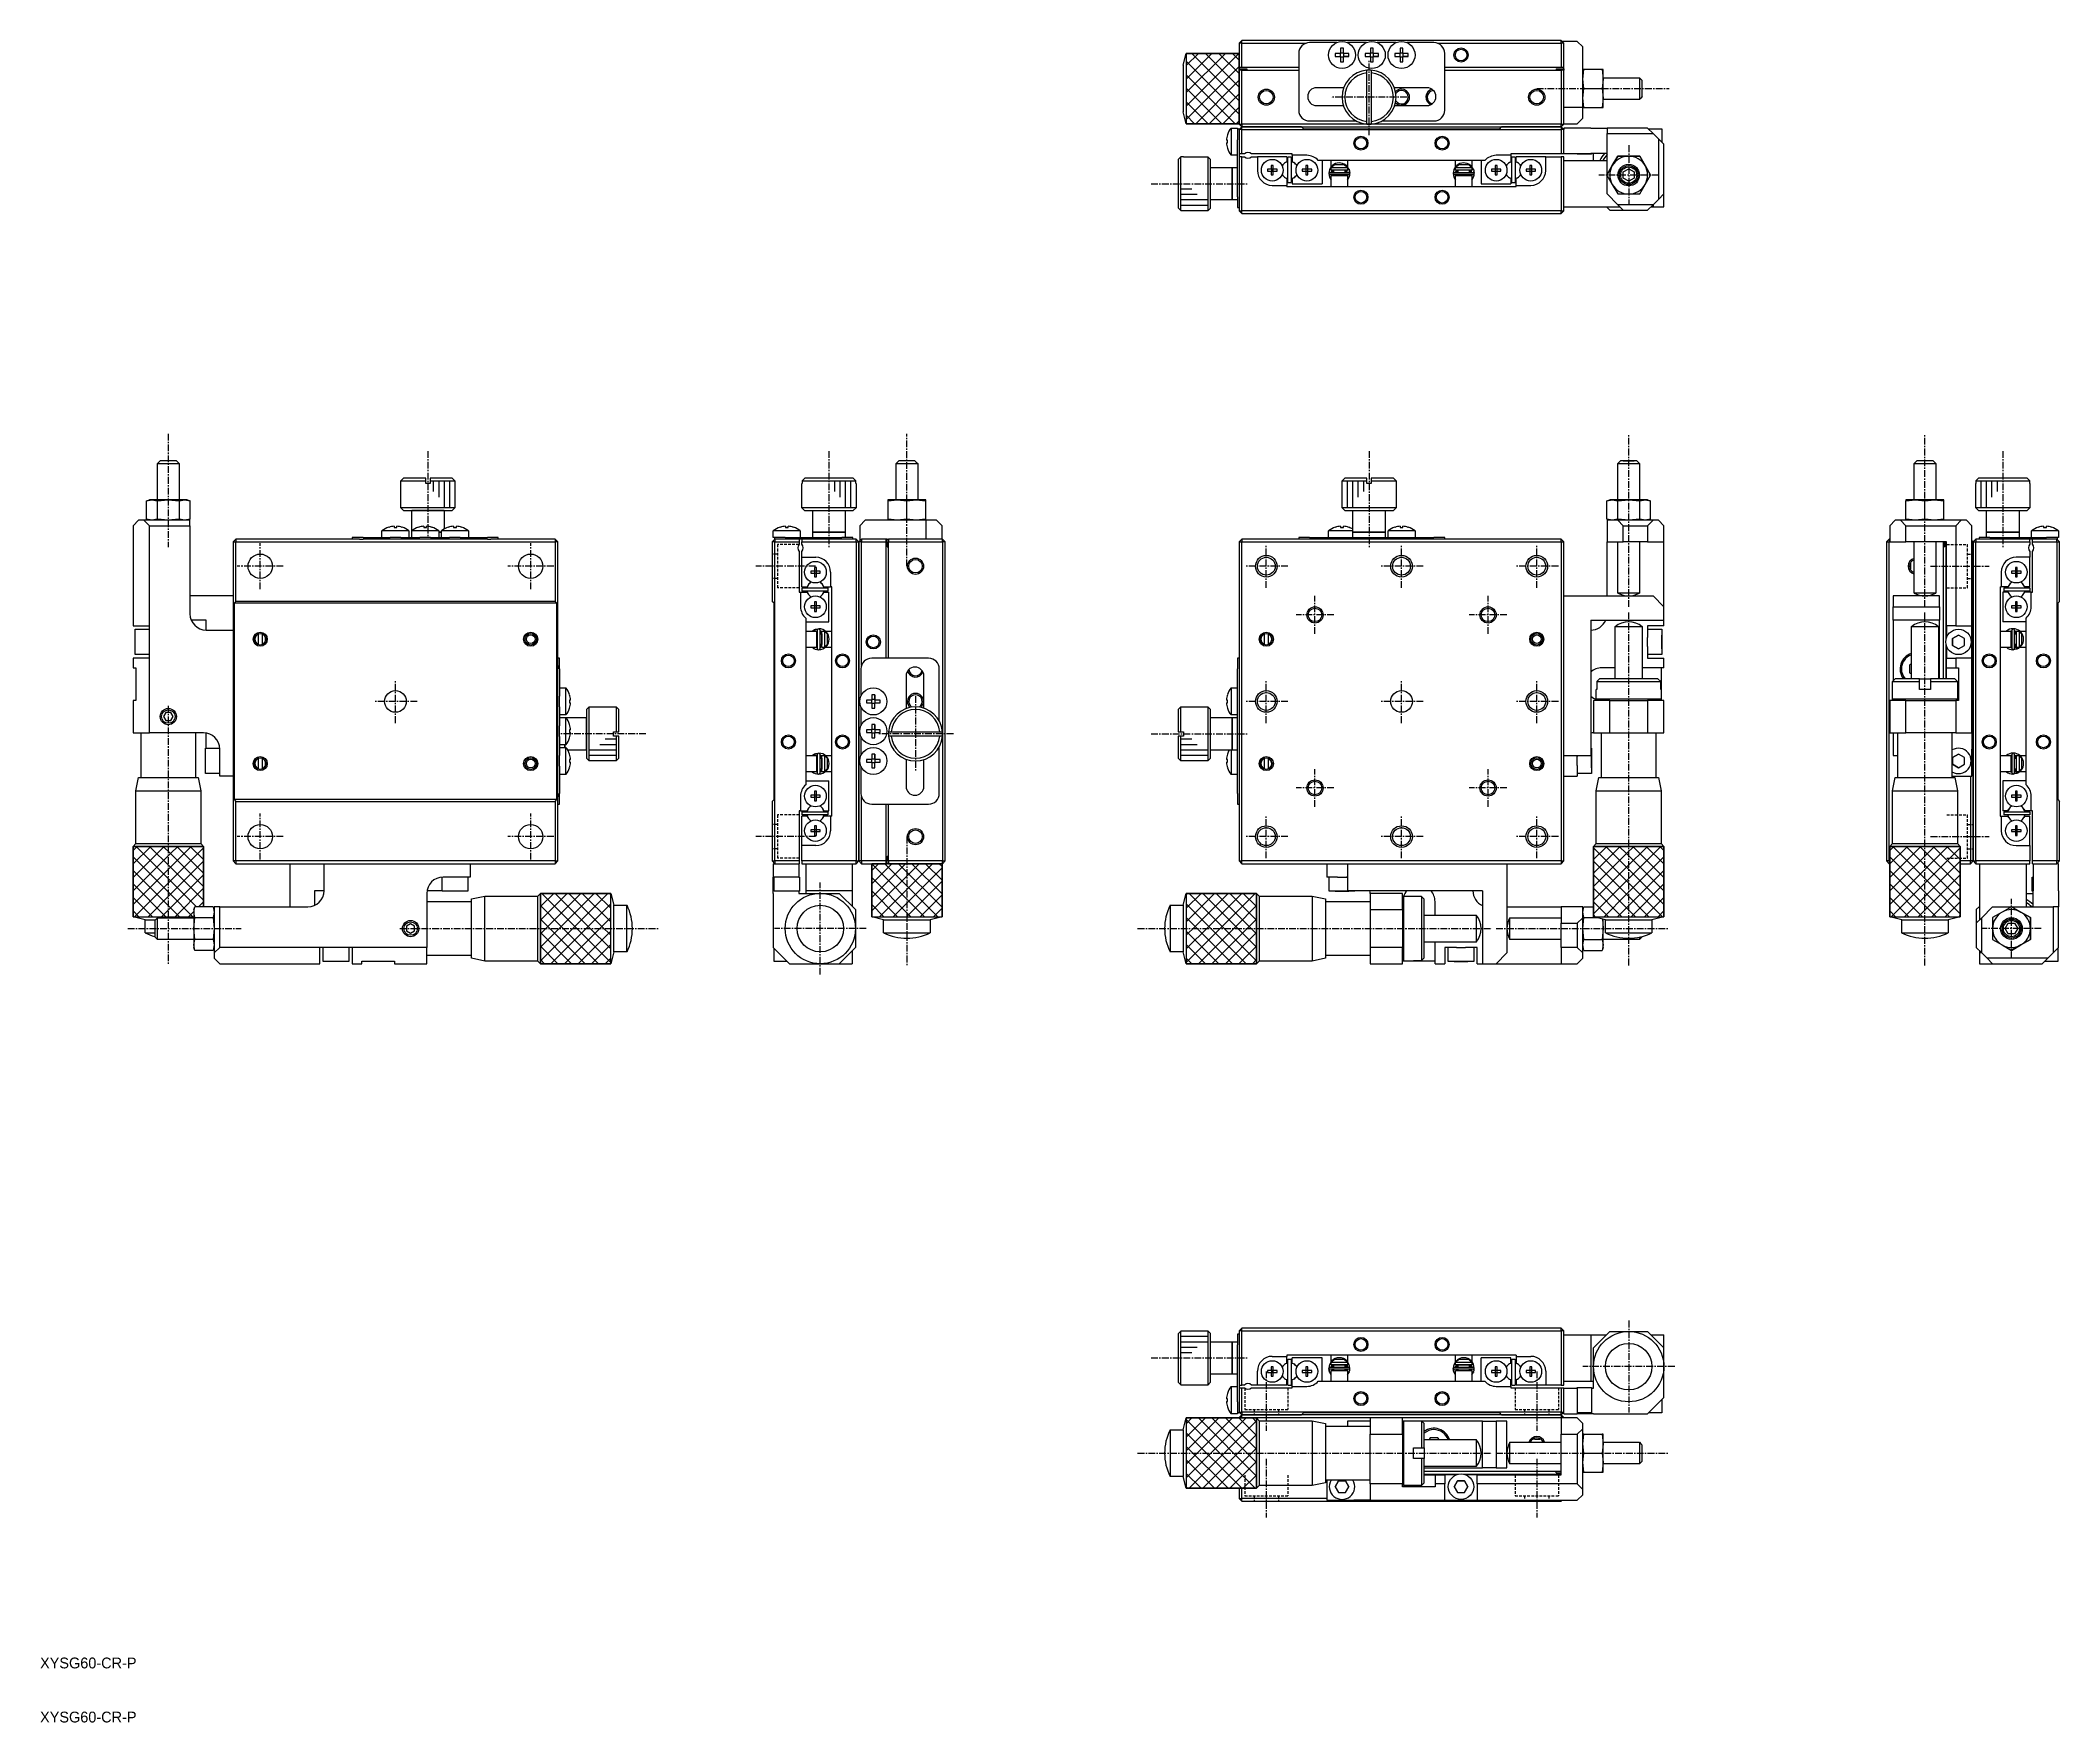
# Model space of a CAD drawing. Extents: x 10 to 383, y 10 to 321.
import ezdxf

# ---------------------------------------------------------------- set-up
doc = ezdxf.new("R2010")
doc.units = 0
doc.linetypes.add('CENTER', pattern=[2, 1.25, -0.25, 0.25, -0.25])
doc.linetypes.add('DASHED', pattern=[0.75, 0.5, -0.25])
doc.layers.get('0').update_dxf_attribs({"linetype": 'CONTINUOUS'})
doc.layers.add('CENTER', color=1, linetype='CENTER')
doc.styles.get("Standard").update_dxf_attribs({"font": 'FG教科書体NT-M'})

msp = doc.modelspace()

# ---------------------------------------------------------------- texts
at = {"color": 7, "linetype": 'CONTINUOUS'}
for p in [(10, 20), (10, 10)]:
    msp.add_text('XYSG60-CR-P', height=2, dxfattribs=at).set_placement(p)

# ---------------------------------------------------------------- linework, layer by layer
at = {"color": 7, "linetype": 'CONTINUOUS'}
for p, q in [((221.34, 316.43), (221.92, 318.63)), ((231.72, 318.63), (221.92, 318.63)), ((221.92, 318.63), (221.92, 305.63)), ((231.72, 320.53), (232.22, 321.03)), ((232.22, 320.53), (231.72, 320.53)), ((231.72, 305.63), (231.72, 318.63)), ((291.22, 321.03), (232.22, 321.03)), ((232.22, 320.53), (232.22, 321.03)), ((232.22, 320.53), (244.1, 320.53)), ((232.22, 316.03), (232.22, 320.53)), ((242.72, 318.63), (242.72, 308.13)), ((249.74, 320.63), (244.72, 320.63)), ((249.48, 318.59), (249.48, 318.07)), ((250.46, 318.59), (249.48, 318.59)), ((249.48, 318.07), (250.46, 318.07)), ((249.48, 318.07), (250.4, 318.07)), ((250.4, 318.59), (250.4, 318.07)), ((250.4, 318.07), (250.46, 318.07)), ((250.46, 319.58), (250.46, 318.59)), ((250.98, 319.58), (250.46, 319.58)), ((250.98, 318.66), (250.46, 318.66)), ((250.46, 318.07), (250.46, 317.09)), ((250.46, 318.01), (250.98, 318.01)), ((250.98, 318.59), (250.98, 319.58)), ((251.97, 318.59), (250.98, 318.59)), ((250.98, 318.07), (251.97, 318.07)), ((250.98, 317.09), (250.98, 318.07)), ((250.98, 318.07), (251.05, 318.07)), ((251.05, 318.07), (251.05, 318.59)), ((251.97, 318.07), (251.05, 318.07)), ((255.24, 320.63), (251.7, 320.63)), ((251.97, 318.07), (251.97, 318.59)), ((254.98, 318.59), (254.98, 318.07)), ((255.96, 318.59), (254.98, 318.59)), ((254.98, 318.07), (255.96, 318.07)), ((254.98, 318.07), (255.9, 318.07)), ((255.9, 318.59), (255.9, 318.07)), ((255.9, 318.07), (255.96, 318.07)), ((255.96, 319.58), (255.96, 318.59)), ((256.48, 319.58), (255.96, 319.58)), ((256.48, 318.66), (255.96, 318.66)), ((255.96, 318.07), (255.96, 317.09)), ((255.96, 318.01), (256.48, 318.01)), ((256.48, 318.59), (256.48, 319.58)), ((257.47, 318.59), (256.48, 318.59)), ((256.48, 318.07), (257.47, 318.07)), ((256.48, 317.09), (256.48, 318.07)), ((256.48, 318.07), (256.55, 318.07)), ((256.55, 318.07), (256.55, 318.59)), ((257.47, 318.07), (256.55, 318.07)), ((260.74, 320.63), (257.2, 320.63)), ((257.47, 318.07), (257.47, 318.59)), ((260.48, 318.59), (260.48, 318.07)), ((261.46, 318.59), (260.48, 318.59)), ((260.48, 318.07), (261.46, 318.07)), ((260.48, 318.07), (261.4, 318.07)), ((261.4, 318.59), (261.4, 318.07)), ((261.4, 318.07), (261.46, 318.07)), ((261.46, 319.58), (261.46, 318.59)), ((261.98, 319.58), (261.46, 319.58)), ((261.98, 318.66), (261.46, 318.66)), ((261.46, 318.07), (261.46, 317.09)), ((261.46, 318.01), (261.98, 318.01)), ((261.98, 318.59), (261.98, 319.58)), ((262.97, 318.59), (261.98, 318.59)), ((261.98, 318.07), (262.97, 318.07)), ((261.98, 317.09), (261.98, 318.07)), ((261.98, 318.07), (262.05, 318.07)), ((262.05, 318.07), (262.05, 318.59)), ((262.97, 318.07), (262.05, 318.07)), ((267.72, 320.63), (262.7, 320.63)), ((262.97, 318.07), (262.97, 318.59)), ((268.35, 320.53), (291.22, 320.53)), ((269.72, 308.13), (269.72, 318.63)), ((291.72, 320.53), (291.22, 321.03)), ((291.22, 320.53), (291.22, 321.03)), ((291.72, 320.53), (291.22, 320.53)), ((291.22, 320.53), (291.22, 316.03)), ((294.22, 320.83), (291.42, 320.83)), ((291.72, 316.03), (291.72, 320.53)), ((294.22, 320.83), (295.22, 319.83)), ((295.22, 314.13), (295.22, 319.83)), ((221.34, 316.43), (221.34, 307.83)), ((232.22, 316.03), (231.72, 316.03)), ((231.72, 316.03), (231.72, 315.78)), ((231.72, 315.78), (233.12, 315.78)), ((231.72, 315.53), (231.72, 315.78)), ((231.72, 315.53), (231.72, 305.53)), ((232.22, 315.53), (231.72, 315.53)), ((242.72, 316.03), (232.22, 316.03)), ((232.22, 315.53), (242.72, 315.53)), ((232.22, 305.53), (232.22, 315.53)), ((233.12, 315.78), (233.12, 315.53)), ((250.46, 317.09), (250.98, 317.09)), ((255.32, 315.02), (255.32, 315.52)), ((255.32, 306.05), (255.32, 315.02)), ((255.96, 317.09), (256.48, 317.09)), ((256.12, 315.52), (256.12, 315.02)), ((256.12, 315.02), (256.12, 306.05)), ((261.46, 317.09), (261.98, 317.09)), ((291.22, 316.03), (269.72, 316.03)), ((269.72, 315.53), (291.22, 315.53)), ((290.32, 315.78), (291.72, 315.78)), ((290.32, 315.78), (290.32, 315.53)), ((291.72, 316.03), (291.22, 316.03)), ((291.22, 315.53), (291.22, 305.53)), ((291.72, 315.53), (291.22, 315.53)), ((291.72, 315.78), (291.72, 316.03)), ((291.72, 315.78), (291.72, 315.53)), ((291.72, 305.53), (291.72, 315.53)), ((295.22, 313.88), (295.42, 315.63)), ((295.42, 315.63), (295.22, 315.63)), ((295.22, 310.13), (295.22, 314.13)), ((295.42, 312.13), (295.22, 313.88)), ((298.83, 315.63), (295.42, 315.63)), ((298.83, 315.63), (299.02, 313.88)), ((299.02, 315.63), (298.83, 315.63)), ((299.02, 313.88), (298.83, 312.13)), ((299.02, 313.88), (299.02, 315.63)), ((299.02, 314.13), (305.72, 314.13)), ((299.02, 310.38), (299.02, 313.88)), ((305.72, 314.13), (305.72, 312.13)), ((305.72, 314.13), (305.97, 313.88)), ((305.97, 313.88), (306.22, 313.63)), ((306.22, 312.13), (306.22, 313.63)), ((251.04, 312.28), (246.02, 312.28)), ((266.42, 312.28), (260.41, 312.28)), ((295.22, 310.38), (295.42, 312.13)), ((295.42, 308.63), (295.22, 310.38)), ((295.22, 308.63), (295.22, 310.13)), ((295.42, 312.13), (298.83, 312.13)), ((298.83, 312.13), (299.02, 310.38)), ((299.02, 310.38), (298.83, 308.63)), ((299.02, 308.63), (299.02, 310.38)), ((305.72, 310.13), (299.02, 310.13)), ((305.72, 312.13), (305.72, 310.13)), ((305.97, 310.38), (305.72, 310.13)), ((306.22, 310.63), (305.97, 310.38)), ((306.22, 310.63), (306.22, 312.13)), ((221.92, 305.63), (221.34, 307.83)), ((244.72, 306.13), (253.35, 306.13)), ((246.02, 308.98), (250.97, 308.98)), ((258.1, 306.13), (267.72, 306.13)), ((260.48, 308.98), (266.42, 308.98)), ((295.22, 308.63), (291.72, 308.63)), ((294.22, 305.63), (295.22, 306.63)), ((295.22, 308.63), (295.42, 308.63)), ((295.22, 306.63), (295.22, 308.63)), ((295.42, 308.63), (298.83, 308.63)), ((298.83, 308.63), (299.02, 308.63)), ((221.92, 305.63), (231.72, 305.63)), ((229.53, 302.59), (229.34, 302.59)), ((229.53, 303.58), (229.53, 303.59)), ((229.53, 302.07), (229.53, 302.59)), ((230.2, 304.83), (230.2, 299.83)), ((230.2, 304.83), (231.42, 304.83)), ((231.42, 304.83), (231.42, 304.63)), ((231.72, 304.63), (231.42, 304.63)), ((231.42, 304.63), (231.42, 302.63)), ((231.42, 292.13), (231.42, 302.63)), ((231.72, 305.53), (232.22, 305.03)), ((231.72, 305.53), (232.22, 305.53)), ((231.72, 304.53), (232.22, 305.03)), ((231.72, 304.53), (231.72, 304.63)), ((232.22, 304.53), (231.72, 304.53)), ((231.72, 304.53), (231.72, 300.03)), ((255.72, 305.53), (232.22, 305.53)), ((232.22, 305.53), (232.22, 305.03)), ((232.22, 305.03), (291.22, 305.03)), ((232.22, 304.53), (232.22, 305.03)), ((243.22, 305.03), (232.22, 305.03)), ((232.22, 304.53), (291.22, 304.53)), ((232.22, 300.03), (232.22, 304.53)), ((243.22, 305.03), (243.57, 304.68)), ((243.57, 304.68), (279.87, 304.68)), ((255.32, 305.55), (255.32, 306.05)), ((291.22, 305.53), (255.72, 305.53)), ((256.12, 306.05), (256.12, 305.55)), ((279.87, 304.68), (280.22, 305.03)), ((291.22, 305.03), (280.22, 305.03)), ((291.22, 305.53), (291.72, 305.53)), ((291.22, 305.03), (291.72, 305.53)), ((291.22, 305.03), (291.22, 305.53)), ((291.22, 305.03), (291.22, 304.53)), ((291.22, 305.03), (291.72, 304.53)), ((291.72, 304.53), (291.22, 304.53)), ((291.22, 304.53), (291.22, 300.03)), ((291.72, 305.63), (294.22, 305.63)), ((291.72, 304.83), (291.72, 304.53)), ((296.72, 304.83), (291.72, 304.83)), ((291.72, 300.03), (291.72, 304.53)), ((296.72, 304.83), (299.72, 304.83)), ((299.72, 304.83), (299.72, 303.83)), ((307.22, 304.83), (299.72, 304.83)), ((299.72, 296.21), (299.72, 303.83)), ((299.72, 303.83), (308.22, 303.83)), ((307.22, 304.83), (308.22, 303.83)), ((307.37, 304.68), (309.82, 304.68)), ((308.22, 303.83), (309.22, 302.83)), ((309.22, 302.83), (309.22, 291.63)), ((309.22, 302.83), (310.22, 301.83)), ((309.82, 304.68), (309.82, 302.23)), ((220.92, 299.52), (220.42, 299.02)), ((220.42, 299.02), (220.42, 290.05)), ((221.42, 299.52), (220.92, 299.52)), ((220.92, 289.55), (220.92, 299.52)), ((221.42, 299.53), (221.42, 299.52)), ((221.42, 299.53), (225.92, 299.53)), ((225.92, 299.53), (225.92, 289.53)), ((225.92, 299.53), (226.42, 299.03)), ((226.42, 290.03), (226.42, 299.03)), ((229.34, 302.07), (229.53, 302.07)), ((229.53, 301.08), (229.53, 301.09)), ((231.42, 299.83), (230.2, 299.83)), ((231.72, 300.03), (231.72, 299.53)), ((232.22, 300.03), (231.72, 300.03)), ((231.72, 299.53), (231.72, 289.53)), ((232.22, 299.53), (231.72, 299.53)), ((232.66, 300.03), (232.22, 300.03)), ((232.22, 289.53), (232.22, 299.53)), ((232.22, 299.53), (232.66, 299.53)), ((241.52, 300.03), (233.99, 300.03)), ((233.99, 299.53), (235.07, 299.53)), ((235.07, 299.53), (235.07, 296.98)), ((240.52, 299.53), (235.07, 299.53)), ((240.52, 299.53), (240.52, 298.59)), ((240.72, 294.73), (240.72, 299.53)), ((240.72, 299.53), (241.32, 299.53)), ((241.32, 299.53), (241.32, 294.73)), ((241.52, 299.78), (241.52, 300.03)), ((244.22, 299.78), (241.52, 299.78)), ((241.52, 299.78), (241.52, 298.59)), ((249.15, 298.83), (246.3, 298.83)), ((247.02, 298.83), (247.02, 294.53)), ((248.72, 297.67), (248.72, 298.83)), ((251.3, 298.83), (249.15, 298.83)), ((272.15, 298.83), (251.3, 298.83)), ((251.72, 298.83), (251.72, 297.67)), ((271.72, 297.67), (271.72, 298.83)), ((274.3, 298.83), (272.15, 298.83)), ((277.15, 298.83), (274.3, 298.83)), ((274.72, 298.83), (274.72, 297.67)), ((276.42, 298.83), (276.42, 294.53)), ((281.92, 299.78), (279.22, 299.78)), ((281.92, 300.03), (281.92, 299.78)), ((291.22, 300.03), (281.92, 300.03)), ((281.92, 299.78), (281.92, 298.59)), ((282.12, 294.73), (282.12, 299.53)), ((282.12, 299.53), (282.72, 299.53)), ((282.72, 299.53), (282.72, 294.73)), ((282.92, 298.59), (282.92, 299.53)), ((288.37, 299.53), (282.92, 299.53)), ((288.37, 299.53), (291.22, 299.53)), ((288.37, 296.98), (288.37, 299.53)), ((291.72, 300.03), (291.22, 300.03)), ((291.22, 299.53), (291.22, 289.53)), ((291.72, 299.53), (291.22, 299.53)), ((291.72, 300.13), (296.72, 300.13)), ((291.72, 289.53), (291.72, 299.53)), ((291.72, 298.83), (299.72, 298.83)), ((294.22, 299.98), (294.22, 300.13)), ((296.82, 299.98), (294.22, 299.98)), ((299.72, 300.13), (296.72, 300.13)), ((296.82, 300.13), (296.82, 299.98)), ((297.22, 298.83), (297.22, 300.13)), ((301.7, 299.63), (300.69, 297.88)), ((300.69, 297.88), (301.7, 299.63)), ((303.72, 299.63), (301.7, 299.63)), ((301.7, 299.63), (303.72, 299.63)), ((305.75, 299.63), (303.72, 299.63)), ((303.72, 299.63), (305.75, 299.63)), ((306.76, 297.88), (305.75, 299.63)), ((305.75, 299.63), (306.76, 297.88)), ((310.22, 292.63), (310.22, 301.83)), ((226.42, 297.53), (230.42, 297.53)), ((230.42, 297.53), (230.42, 291.53)), ((230.42, 291.53), (230.42, 297.53)), ((230.42, 297.53), (231.42, 297.53)), ((236.94, 297.21), (236.94, 296.85)), ((237.64, 297.21), (236.94, 297.21)), ((236.94, 296.85), (237.64, 296.85)), ((238, 297.92), (237.64, 297.92)), ((237.64, 297.92), (237.64, 297.21)), ((237.65, 297.2), (237.64, 297.21)), ((237.65, 296.86), (237.64, 296.85)), ((237.64, 296.85), (237.64, 296.15)), ((237.64, 296.15), (238, 296.15)), ((237.65, 297.2), (237.65, 296.86)), ((237.99, 297.2), (237.65, 297.2)), ((237.65, 296.86), (237.99, 296.86)), ((237.99, 297.2), (238, 297.21)), ((237.99, 296.86), (237.99, 297.2)), ((237.99, 296.86), (238, 296.85)), ((238, 297.21), (238, 297.92)), ((238.71, 297.21), (238, 297.21)), ((238, 296.85), (238.71, 296.85)), ((238, 296.15), (238, 296.85)), ((238.71, 296.85), (238.71, 297.21)), ((240.52, 298.59), (240.26, 298.44)), ((240.26, 295.63), (240.52, 295.48)), ((240.52, 295.48), (240.52, 294.23)), ((241.78, 298.44), (241.52, 298.59)), ((241.52, 295.48), (241.78, 295.63)), ((241.52, 295.48), (241.52, 294.53)), ((243.34, 297.21), (243.34, 296.85)), ((244.04, 297.21), (243.34, 297.21)), ((243.34, 296.85), (244.04, 296.85)), ((244.4, 297.92), (244.04, 297.92)), ((244.04, 297.92), (244.04, 297.21)), ((244.05, 297.2), (244.04, 297.21)), ((244.05, 296.86), (244.04, 296.85)), ((244.04, 296.85), (244.04, 296.15)), ((244.04, 296.15), (244.4, 296.15)), ((244.39, 297.2), (244.05, 297.2)), ((244.05, 297.2), (244.05, 296.86)), ((244.05, 296.86), (244.39, 296.86)), ((244.39, 297.2), (244.4, 297.21)), ((244.39, 296.86), (244.39, 297.2)), ((244.39, 296.86), (244.4, 296.85)), ((244.4, 297.21), (244.4, 297.92)), ((245.11, 297.21), (244.4, 297.21)), ((244.4, 296.15), (244.4, 296.85)), ((244.4, 296.85), (245.11, 296.85)), ((245.11, 296.85), (245.11, 297.21)), ((248.41, 297.14), (248.44, 297.2)), ((248.44, 297.2), (248.44, 297.22)), ((248.44, 297.2), (248.44, 297.21)), ((248.47, 296.63), (251.97, 296.63)), ((251.97, 296.24), (248.47, 296.24)), ((248.79, 297.03), (248.68, 296.63)), ((248.68, 296.24), (248.72, 296.03)), ((248.72, 297.53), (248.78, 297.53)), ((248.72, 297.03), (248.72, 297.53)), ((251.72, 297.03), (248.72, 297.03)), ((248.72, 296.03), (251.72, 296.03)), ((248.72, 294.03), (248.72, 296.03)), ((248.72, 296.03), (248.72, 296.02)), ((248.78, 296.99), (248.77, 296.97)), ((248.77, 296.97), (248.77, 296.96)), ((248.77, 296.96), (248.77, 296.94)), ((248.77, 296.94), (248.77, 296.93)), ((248.77, 296.93), (248.77, 296.91)), ((248.77, 296.91), (248.77, 296.9)), ((248.77, 296.9), (248.77, 296.88)), ((248.77, 296.88), (248.78, 296.87)), ((249.31, 298.03), (248.78, 297.53)), ((248.78, 297.53), (251.67, 297.53)), ((248.79, 297.03), (248.78, 297.02)), ((248.78, 297.02), (248.78, 297)), ((248.78, 297), (248.78, 296.99)), ((248.78, 296.87), (248.78, 296.85)), ((248.78, 296.85), (248.79, 296.84)), ((248.79, 297.05), (248.79, 297.03)), ((248.79, 296.84), (248.79, 296.82)), ((249.22, 296.83), (248.79, 296.83)), ((249.22, 296.83), (248.79, 296.83)), ((248.79, 296.82), (248.8, 296.81)), ((248.8, 296.81), (248.8, 296.8)), ((248.8, 296.8), (248.81, 296.78)), ((248.81, 296.78), (248.82, 296.77)), ((248.82, 296.77), (248.83, 296.76)), ((248.83, 296.76), (248.83, 296.75)), ((248.83, 296.75), (248.84, 296.73)), ((248.84, 296.73), (248.85, 296.72)), ((248.85, 296.72), (248.87, 296.71)), ((248.87, 296.71), (248.88, 296.7)), ((248.88, 296.7), (248.89, 296.69)), ((248.89, 296.69), (248.9, 296.68)), ((248.9, 296.68), (248.91, 296.68)), ((248.91, 296.68), (248.93, 296.67)), ((248.93, 296.67), (248.94, 296.66)), ((248.94, 296.66), (248.95, 296.66)), ((248.95, 296.66), (248.97, 296.65)), ((248.97, 296.65), (248.98, 296.64)), ((248.98, 296.64), (249, 296.64)), ((249, 296.64), (249.01, 296.64)), ((249.01, 296.64), (249.02, 296.63)), ((249.02, 296.63), (249.04, 296.63)), ((249.04, 296.63), (249.05, 296.63)), ((249.05, 296.63), (249.07, 296.63)), ((249.07, 296.63), (249.08, 296.63)), ((249.22, 296.63), (249.22, 297.03)), ((249.22, 296.03), (249.22, 296.24)), ((251.14, 298.03), (249.31, 298.03)), ((251.67, 297.53), (251.14, 298.03)), ((251.22, 297.03), (251.22, 296.63)), ((251.66, 296.83), (251.22, 296.83)), ((251.66, 296.83), (251.22, 296.83)), ((251.22, 296.24), (251.22, 296.03)), ((251.37, 296.63), (251.39, 296.63)), ((251.39, 296.63), (251.4, 296.63)), ((251.4, 296.63), (251.42, 296.63)), ((251.42, 296.63), (251.43, 296.64)), ((251.43, 296.64), (251.45, 296.64)), ((251.45, 296.64), (251.46, 296.64)), ((251.46, 296.64), (251.48, 296.65)), ((251.48, 296.65), (251.49, 296.65)), ((251.49, 296.65), (251.5, 296.66)), ((251.5, 296.66), (251.52, 296.66)), ((251.52, 296.66), (251.53, 296.67)), ((251.53, 296.67), (251.54, 296.68)), ((251.54, 296.68), (251.55, 296.69)), ((251.55, 296.69), (251.57, 296.7)), ((251.57, 296.7), (251.58, 296.71)), ((251.58, 296.71), (251.59, 296.72)), ((251.59, 296.72), (251.6, 296.73)), ((251.6, 296.73), (251.61, 296.74)), ((251.61, 296.74), (251.62, 296.75)), ((251.62, 296.75), (251.63, 296.76)), ((251.63, 296.76), (251.64, 296.78)), ((251.64, 296.79), (251.65, 296.8)), ((251.64, 296.78), (251.64, 296.79)), ((251.65, 297.05), (251.65, 297.06)), ((251.66, 297.04), (251.65, 297.05)), ((251.65, 296.8), (251.66, 296.82)), ((251.66, 297.02), (251.66, 297.04)), ((251.67, 297.01), (251.66, 297.02)), ((251.66, 296.83), (251.67, 296.85)), ((251.66, 296.82), (251.66, 296.83)), ((251.67, 297.53), (251.72, 297.53)), ((251.67, 296.99), (251.67, 297.01)), ((251.67, 296.98), (251.67, 296.99)), ((251.68, 296.96), (251.67, 296.98)), ((251.67, 296.87), (251.68, 296.89)), ((251.67, 296.86), (251.67, 296.87)), ((251.67, 296.85), (251.67, 296.86)), ((251.68, 296.95), (251.68, 296.96)), ((251.68, 296.93), (251.68, 296.95)), ((251.68, 296.92), (251.68, 296.93)), ((251.68, 296.9), (251.68, 296.92)), ((251.68, 296.89), (251.68, 296.9)), ((251.72, 297.53), (251.72, 297.03)), ((251.78, 297.14), (251.72, 297.11)), ((251.72, 297.1), (251.74, 297.11)), ((251.72, 296.03), (251.72, 294.03)), ((251.72, 296.02), (251.73, 296.03)), ((251.73, 296.03), (251.77, 296.24)), ((251.74, 297.11), (251.75, 297.11)), ((251.75, 297.11), (251.76, 297.12)), ((251.76, 297.12), (251.78, 297.12)), ((252.01, 297.21), (251.78, 297.14)), ((251.78, 297.12), (251.79, 297.13)), ((251.79, 297.13), (251.8, 297.14)), ((251.8, 297.14), (251.82, 297.14)), ((251.82, 297.14), (251.83, 297.15)), ((251.83, 297.15), (251.85, 297.16)), ((251.85, 297.16), (251.86, 297.16)), ((251.86, 297.16), (251.88, 297.17)), ((251.88, 297.17), (251.89, 297.17)), ((251.89, 297.17), (251.9, 297.18)), ((251.9, 297.18), (251.92, 297.18)), ((251.92, 297.18), (251.93, 297.19)), ((251.93, 297.19), (251.94, 297.19)), ((251.94, 297.19), (251.95, 297.19)), ((251.95, 297.19), (251.96, 297.2)), ((251.96, 297.2), (251.97, 297.2)), ((251.97, 297.2), (251.98, 297.2)), ((251.98, 297.2), (251.99, 297.2)), ((251.99, 297.2), (252, 297.2)), ((252, 297.23), (252.01, 297.21)), ((252, 297.2), (252, 297.2)), ((252, 297.2), (252.01, 297.2)), ((252.02, 296.67), (252, 296.64)), ((252, 296.64), (252, 296.63)), ((252.01, 297.2), (252.01, 297.2)), ((252.01, 297.2), (252.01, 297.2)), ((252.01, 297.2), (252.01, 297.2)), ((252.01, 297.2), (252.02, 297.17)), ((252.02, 297.17), (252.04, 297.14)), ((252.03, 296.7), (252.02, 296.67)), ((252.03, 297.15), (252.17, 296.46)), ((252.04, 296.73), (252.03, 296.7)), ((252.04, 297.14), (252.05, 297.1)), ((252.05, 296.76), (252.04, 296.73)), ((252.05, 297.1), (252.05, 297.07)), ((252.05, 297.07), (252.06, 297.04)), ((252.06, 296.8), (252.05, 296.76)), ((252.06, 297.04), (252.06, 297)), ((252.06, 297), (252.07, 296.97)), ((252.07, 296.87), (252.06, 296.83)), ((252.06, 296.83), (252.06, 296.8)), ((252.07, 296.97), (252.07, 296.93)), ((252.07, 296.93), (252.07, 296.9)), ((252.07, 296.9), (252.07, 296.87)), ((271.41, 297.14), (271.44, 297.2)), ((271.44, 297.2), (271.44, 297.22)), ((271.44, 297.2), (271.44, 297.21)), ((271.47, 296.63), (274.97, 296.63)), ((274.97, 296.24), (271.47, 296.24)), ((271.79, 297.03), (271.68, 296.63)), ((271.68, 296.24), (271.72, 296.03)), ((271.72, 297.53), (271.78, 297.53)), ((271.72, 297.03), (271.72, 297.53)), ((274.72, 297.03), (271.72, 297.03)), ((271.72, 296.03), (274.72, 296.03)), ((271.72, 294.03), (271.72, 296.03)), ((271.72, 296.03), (271.72, 296.02)), ((271.78, 296.99), (271.77, 296.97)), ((271.77, 296.97), (271.77, 296.96)), ((271.77, 296.96), (271.77, 296.94)), ((271.77, 296.94), (271.77, 296.93)), ((271.77, 296.93), (271.77, 296.91)), ((271.77, 296.91), (271.77, 296.9)), ((271.77, 296.9), (271.77, 296.88)), ((271.77, 296.88), (271.78, 296.87)), ((272.31, 298.03), (271.78, 297.53)), ((271.78, 297.53), (274.67, 297.53)), ((271.79, 297.03), (271.78, 297.02)), ((271.78, 297.02), (271.78, 297)), ((271.78, 297), (271.78, 296.99)), ((271.78, 296.87), (271.78, 296.85)), ((271.78, 296.85), (271.79, 296.84)), ((271.79, 297.05), (271.79, 297.03)), ((271.79, 296.84), (271.79, 296.82)), ((272.22, 296.83), (271.79, 296.83)), ((272.22, 296.83), (271.79, 296.83)), ((271.79, 296.82), (271.8, 296.81)), ((271.8, 296.81), (271.8, 296.8)), ((271.8, 296.8), (271.81, 296.78)), ((271.81, 296.78), (271.82, 296.77)), ((271.82, 296.77), (271.83, 296.76)), ((271.83, 296.76), (271.83, 296.75)), ((271.83, 296.75), (271.84, 296.73)), ((271.84, 296.73), (271.85, 296.72)), ((271.85, 296.72), (271.87, 296.71)), ((271.87, 296.71), (271.88, 296.7)), ((271.88, 296.7), (271.89, 296.69)), ((271.89, 296.69), (271.9, 296.68)), ((271.9, 296.68), (271.91, 296.68)), ((271.91, 296.68), (271.93, 296.67)), ((271.93, 296.67), (271.94, 296.66)), ((271.94, 296.66), (271.95, 296.66)), ((271.95, 296.66), (271.97, 296.65)), ((271.97, 296.65), (271.98, 296.64)), ((271.98, 296.64), (272, 296.64)), ((272, 296.64), (272.01, 296.64)), ((272.01, 296.64), (272.02, 296.63)), ((272.02, 296.63), (272.04, 296.63)), ((272.04, 296.63), (272.05, 296.63)), ((272.05, 296.63), (272.07, 296.63)), ((272.07, 296.63), (272.08, 296.63)), ((272.22, 296.63), (272.22, 297.03)), ((272.22, 296.03), (272.22, 296.24)), ((274.14, 298.03), (272.31, 298.03)), ((274.67, 297.53), (274.14, 298.03)), ((274.22, 297.03), (274.22, 296.63)), ((274.66, 296.83), (274.22, 296.83)), ((274.66, 296.83), (274.22, 296.83)), ((274.22, 296.24), (274.22, 296.03)), ((274.37, 296.63), (274.39, 296.63)), ((274.39, 296.63), (274.4, 296.63)), ((274.4, 296.63), (274.42, 296.63)), ((274.42, 296.63), (274.43, 296.64)), ((274.43, 296.64), (274.45, 296.64)), ((274.45, 296.64), (274.46, 296.64)), ((274.46, 296.64), (274.48, 296.65)), ((274.48, 296.65), (274.49, 296.65)), ((274.49, 296.65), (274.5, 296.66)), ((274.5, 296.66), (274.52, 296.66)), ((274.52, 296.66), (274.53, 296.67)), ((274.53, 296.67), (274.54, 296.68)), ((274.54, 296.68), (274.55, 296.69)), ((274.55, 296.69), (274.57, 296.7)), ((274.57, 296.7), (274.58, 296.71)), ((274.58, 296.71), (274.59, 296.72)), ((274.59, 296.72), (274.6, 296.73)), ((274.6, 296.73), (274.61, 296.74)), ((274.61, 296.74), (274.62, 296.75)), ((274.62, 296.75), (274.63, 296.76)), ((274.63, 296.76), (274.64, 296.78)), ((274.64, 296.79), (274.65, 296.8)), ((274.64, 296.78), (274.64, 296.79)), ((274.65, 297.05), (274.65, 297.06)), ((274.66, 297.04), (274.65, 297.05)), ((274.65, 296.8), (274.66, 296.82)), ((274.66, 297.02), (274.66, 297.04)), ((274.67, 297.01), (274.66, 297.02)), ((274.66, 296.83), (274.67, 296.85)), ((274.66, 296.82), (274.66, 296.83)), ((274.67, 297.53), (274.72, 297.53)), ((274.67, 296.99), (274.67, 297.01)), ((274.67, 296.98), (274.67, 296.99)), ((274.68, 296.96), (274.67, 296.98)), ((274.67, 296.87), (274.68, 296.89)), ((274.67, 296.86), (274.67, 296.87)), ((274.67, 296.85), (274.67, 296.86)), ((274.68, 296.95), (274.68, 296.96)), ((274.68, 296.93), (274.68, 296.95)), ((274.68, 296.92), (274.68, 296.93)), ((274.68, 296.9), (274.68, 296.92)), ((274.68, 296.89), (274.68, 296.9)), ((274.72, 297.53), (274.72, 297.03)), ((274.78, 297.14), (274.72, 297.11)), ((274.72, 297.1), (274.74, 297.11)), ((274.72, 296.03), (274.72, 294.03)), ((274.72, 296.02), (274.73, 296.03)), ((274.73, 296.03), (274.77, 296.24)), ((274.74, 297.11), (274.75, 297.11)), ((274.75, 297.11), (274.76, 297.12)), ((274.76, 297.12), (274.78, 297.12)), ((275.01, 297.21), (274.78, 297.14)), ((274.78, 297.12), (274.79, 297.13)), ((274.79, 297.13), (274.8, 297.14)), ((274.8, 297.14), (274.82, 297.14)), ((274.82, 297.14), (274.83, 297.15)), ((274.83, 297.15), (274.85, 297.16)), ((274.85, 297.16), (274.86, 297.16)), ((274.86, 297.16), (274.88, 297.17)), ((274.88, 297.17), (274.89, 297.17)), ((274.89, 297.17), (274.9, 297.18)), ((274.9, 297.18), (274.92, 297.18)), ((274.92, 297.18), (274.93, 297.19)), ((274.93, 297.19), (274.94, 297.19)), ((274.94, 297.19), (274.95, 297.19)), ((274.95, 297.19), (274.96, 297.2)), ((274.96, 297.2), (274.97, 297.2)), ((274.97, 297.2), (274.98, 297.2)), ((274.98, 297.2), (274.99, 297.2)), ((274.99, 297.2), (275, 297.2)), ((275, 297.23), (275.01, 297.2)), ((275, 297.2), (275, 297.2)), ((275, 297.2), (275.01, 297.2)), ((275.02, 296.67), (275, 296.64)), ((275, 296.64), (275, 296.63)), ((275.01, 297.2), (275.01, 297.2)), ((275.01, 297.2), (275.01, 297.2)), ((275.01, 297.2), (275.01, 297.2)), ((275.01, 297.2), (275.02, 297.17)), ((275.02, 297.17), (275.04, 297.14)), ((275.03, 296.7), (275.02, 296.67)), ((275.03, 297.15), (275.17, 296.46)), ((275.04, 296.73), (275.03, 296.7)), ((275.04, 297.14), (275.05, 297.1)), ((275.05, 296.76), (275.04, 296.73)), ((275.05, 297.1), (275.05, 297.07)), ((275.05, 297.07), (275.06, 297.04)), ((275.06, 296.8), (275.05, 296.76)), ((275.06, 297.04), (275.06, 297)), ((275.06, 297), (275.07, 296.97)), ((275.07, 296.87), (275.06, 296.83)), ((275.06, 296.83), (275.06, 296.8)), ((275.07, 296.97), (275.07, 296.93)), ((275.07, 296.93), (275.07, 296.9)), ((275.07, 296.9), (275.07, 296.87)), ((278.34, 297.21), (278.34, 296.85)), ((279.04, 297.21), (278.34, 297.21)), ((278.34, 296.85), (279.04, 296.85)), ((279.04, 297.92), (279.04, 297.21)), ((279.4, 297.92), (279.04, 297.92)), ((279.05, 297.2), (279.04, 297.21)), ((279.05, 296.86), (279.04, 296.85)), ((279.04, 296.85), (279.04, 296.15)), ((279.04, 296.15), (279.4, 296.15)), ((279.39, 297.2), (279.05, 297.2)), ((279.05, 297.2), (279.05, 296.86)), ((279.05, 296.86), (279.39, 296.86)), ((279.39, 297.2), (279.4, 297.21)), ((279.39, 296.86), (279.39, 297.2)), ((279.39, 296.86), (279.4, 296.85)), ((279.4, 297.21), (279.4, 297.92)), ((280.11, 297.21), (279.4, 297.21)), ((279.4, 296.85), (280.11, 296.85)), ((279.4, 296.15), (279.4, 296.85)), ((280.11, 296.85), (280.11, 297.21)), ((281.66, 298.44), (281.92, 298.59)), ((281.92, 295.48), (281.66, 295.63)), ((281.92, 295.48), (281.92, 294.53)), ((282.92, 298.59), (283.18, 298.44)), ((283.18, 295.63), (282.92, 295.48)), ((282.92, 294.23), (282.92, 295.48)), ((284.74, 297.21), (284.74, 296.85)), ((285.44, 297.21), (284.74, 297.21)), ((284.74, 296.85), (285.44, 296.85)), ((285.8, 297.92), (285.44, 297.92)), ((285.44, 297.92), (285.44, 297.21)), ((285.45, 297.2), (285.44, 297.21)), ((285.45, 296.86), (285.44, 296.85)), ((285.44, 296.85), (285.44, 296.15)), ((285.44, 296.15), (285.8, 296.15)), ((285.45, 297.2), (285.45, 296.86)), ((285.79, 297.2), (285.45, 297.2)), ((285.45, 296.86), (285.79, 296.86)), ((285.79, 297.2), (285.8, 297.21)), ((285.79, 296.86), (285.79, 297.2)), ((285.79, 296.86), (285.8, 296.85)), ((285.8, 297.21), (285.8, 297.92)), ((286.51, 297.21), (285.8, 297.21)), ((285.8, 296.15), (285.8, 296.85)), ((285.8, 296.85), (286.51, 296.85)), ((286.51, 296.85), (286.51, 297.21)), ((300.69, 297.88), (299.68, 296.13)), ((299.68, 296.13), (299.72, 296.21)), ((299.68, 296.13), (300.69, 294.38)), ((299.72, 296.21), (300.69, 297.88)), ((299.72, 292.63), (299.72, 296.06)), ((302.72, 296.71), (303.72, 297.29)), ((302.72, 295.56), (302.72, 296.71)), ((303.72, 294.98), (302.72, 295.56)), ((303.72, 294.98), (302.72, 295.56)), ((303.72, 297.29), (304.72, 296.71)), ((304.72, 295.56), (303.72, 294.98)), ((304.72, 295.56), (303.72, 294.98)), ((304.72, 296.71), (304.72, 295.56)), ((307.77, 296.13), (306.76, 297.88)), ((306.76, 297.88), (307.77, 296.13)), ((306.76, 294.38), (307.77, 296.13)), ((230.42, 291.53), (226.42, 291.53)), ((231.42, 291.53), (230.42, 291.53)), ((231.42, 292.13), (231.42, 290.13)), ((237.82, 294.23), (240.52, 294.23)), ((240.52, 294.03), (240.52, 294.23)), ((240.52, 294.03), (282.92, 294.03)), ((240.72, 294.73), (241.32, 294.73)), ((241.52, 294.53), (247.02, 294.53)), ((276.42, 294.53), (281.92, 294.53)), ((282.12, 294.73), (282.72, 294.73)), ((282.92, 294.23), (285.62, 294.23)), ((282.92, 294.03), (282.92, 294.23)), ((301.72, 290.63), (299.72, 292.63)), ((300.69, 294.38), (301.7, 292.63)), ((301.7, 292.63), (303.72, 292.63)), ((303.72, 292.63), (305.75, 292.63)), ((305.75, 292.63), (306.76, 294.38)), ((309.22, 291.63), (308.22, 290.63)), ((310.22, 292.63), (309.22, 291.63)), ((310.22, 290.23), (310.22, 292.63)), ((220.42, 290.05), (220.92, 289.55)), ((220.92, 289.55), (221.42, 289.55)), ((221.42, 289.55), (221.42, 289.53)), ((225.92, 289.53), (221.42, 289.53)), ((226.42, 290.03), (225.92, 289.53)), ((231.42, 290.13), (231.72, 290.13)), ((231.72, 289.53), (232.22, 289.53)), ((232.22, 289.03), (231.72, 289.53)), ((291.22, 289.53), (232.22, 289.53)), ((232.22, 289.03), (232.22, 289.53)), ((232.22, 289.03), (291.22, 289.03)), ((291.22, 289.03), (291.22, 289.53)), ((291.22, 289.53), (291.72, 289.53)), ((291.22, 289.03), (291.72, 289.53)), ((291.72, 290.23), (302.12, 290.23)), ((300.22, 289.63), (299.62, 290.23)), ((300.22, 289.63), (302.72, 289.63)), ((308.22, 290.63), (301.72, 290.63)), ((302.72, 289.63), (301.72, 290.63)), ((302.72, 289.63), (307.22, 289.63)), ((308.22, 290.63), (307.22, 289.63)), ((307.82, 290.23), (308.22, 290.23)), ((308.22, 290.63), (308.22, 290.23)), ((308.22, 290.23), (310.22, 290.23)), ((31.71, 242.8), (31.96, 243.05)), ((31.71, 242.8), (35.71, 242.8)), ((31.71, 236.1), (31.71, 242.8)), ((31.96, 243.05), (32.21, 243.3)), ((35.21, 243.3), (32.21, 243.3)), ((35.21, 243.3), (35.46, 243.05)), ((35.46, 243.05), (35.71, 242.8)), ((35.71, 242.8), (35.71, 236.1)), ((168.26, 242.8), (168.51, 243.05)), ((168.26, 242.8), (170.26, 242.8)), ((168.26, 236.1), (168.26, 242.8)), ((168.51, 243.05), (168.76, 243.3)), ((170.26, 243.3), (168.76, 243.3)), ((171.76, 243.3), (170.26, 243.3)), ((170.26, 242.8), (172.26, 242.8)), ((171.76, 243.3), (172.01, 243.05)), ((172.01, 243.05), (172.26, 242.8)), ((172.26, 242.8), (172.26, 236.1)), ((301.72, 242.8), (301.97, 243.05)), ((301.72, 242.8), (305.72, 242.8)), ((301.72, 236.1), (301.72, 242.8)), ((301.97, 243.05), (302.22, 243.3)), ((305.22, 243.3), (302.22, 243.3)), ((305.22, 243.3), (302.22, 243.3)), ((303.72, 243.3), (302.72, 243.3)), ((302.72, 243.3), (303.72, 243.3)), ((303.72, 243.3), (304.72, 243.3)), ((304.72, 243.3), (303.72, 243.3)), ((305.22, 243.3), (305.47, 243.05)), ((305.47, 243.05), (305.72, 242.8)), ((305.72, 242.8), (305.72, 236.1)), ((356.49, 242.8), (356.74, 243.05)), ((356.49, 242.8), (360.49, 242.8)), ((356.49, 236.1), (356.49, 242.8)), ((356.74, 243.05), (356.99, 243.3)), ((359.99, 243.3), (356.99, 243.3)), ((359.99, 243.3), (360.24, 243.05)), ((360.24, 243.05), (360.49, 242.8)), ((360.49, 242.8), (360.49, 236.1)), ((76.71, 239.6), (77.21, 240.1)), ((76.71, 239.6), (81.31, 239.6)), ((76.71, 234.6), (76.71, 239.6)), ((81.31, 240.1), (77.21, 240.1)), ((81.31, 239.6), (81.31, 240.1)), ((81.31, 239.1), (81.31, 239.6)), ((82.11, 239.1), (81.31, 239.1)), ((86.21, 240.1), (82.11, 240.1)), ((82.11, 240.1), (82.11, 239.6)), ((82.11, 239.6), (86.71, 239.6)), ((82.11, 239.6), (82.11, 239.1)), ((86.21, 240.1), (86.71, 239.6)), ((86.71, 239.6), (86.71, 234.6)), ((150.88, 239.1), (150.86, 239.1)), ((150.86, 234.6), (150.86, 239.1)), ((151.38, 240.1), (150.88, 239.6)), ((150.88, 239.6), (160.85, 239.6)), ((150.88, 239.6), (150.88, 239.1)), ((160.35, 240.1), (151.38, 240.1)), ((160.85, 239.6), (160.35, 240.1)), ((160.85, 239.1), (160.85, 239.6)), ((160.86, 239.1), (160.85, 239.1)), ((160.86, 239.1), (160.86, 234.6)), ((250.72, 239.6), (251.22, 240.1)), ((250.72, 239.6), (255.32, 239.6)), ((250.72, 234.6), (250.72, 239.6)), ((255.32, 240.1), (251.22, 240.1)), ((255.32, 240.1), (251.22, 240.1)), ((255.32, 239.6), (255.32, 240.1)), ((255.32, 239.1), (255.32, 239.6)), ((256.12, 239.1), (255.32, 239.1)), ((256.12, 239.1), (255.32, 239.1)), ((260.22, 240.1), (256.12, 240.1)), ((260.22, 240.1), (256.12, 240.1)), ((256.12, 240.1), (256.12, 239.6)), ((256.12, 239.6), (260.72, 239.6)), ((256.12, 239.6), (256.12, 239.1)), ((260.22, 240.1), (260.72, 239.6)), ((260.72, 239.6), (260.72, 234.6)), ((367.91, 239.1), (367.89, 239.1)), ((367.89, 234.6), (367.89, 239.1)), ((368.41, 240.1), (367.91, 239.6)), ((367.91, 239.6), (377.88, 239.6)), ((367.91, 239.6), (367.91, 239.1)), ((377.37, 240.1), (368.41, 240.1)), ((377.88, 239.6), (377.37, 240.1)), ((377.88, 239.1), (377.88, 239.6)), ((377.89, 239.1), (377.88, 239.1)), ((377.89, 239.1), (377.89, 234.6)), ((29.67, 235.91), (30.68, 236.1)), ((29.67, 235.91), (30.21, 236.1)), ((29.67, 232.5), (29.67, 235.91)), ((30.68, 236.1), (30.21, 236.1)), ((30.68, 236.1), (31.69, 235.91)), ((33.71, 236.1), (30.68, 236.1)), ((31.69, 235.91), (33.71, 236.1)), ((31.69, 232.5), (31.69, 235.91)), ((33.71, 236.1), (35.73, 235.91)), ((36.74, 236.1), (33.71, 236.1)), ((35.73, 235.91), (36.74, 236.1)), ((35.73, 235.91), (35.73, 232.5)), ((36.74, 236.1), (37.75, 235.91)), ((37.21, 236.1), (36.74, 236.1)), ((37.21, 236.1), (37.75, 235.91)), ((37.75, 232.5), (37.75, 235.91)), ((166.76, 235.91), (168.51, 236.1)), ((166.76, 236.1), (166.76, 235.91)), ((168.51, 236.1), (166.76, 236.1)), ((166.76, 235.91), (166.76, 232.5)), ((172.01, 236.1), (168.51, 236.1)), ((168.51, 236.1), (170.26, 235.91)), ((170.26, 235.91), (172.01, 236.1)), ((170.26, 232.5), (170.26, 235.91)), ((172.01, 236.1), (173.76, 235.91)), ((173.76, 236.1), (172.01, 236.1)), ((173.76, 235.91), (173.76, 236.1)), ((173.76, 232.5), (173.76, 235.91)), ((299.68, 235.91), (300.69, 236.1)), ((299.68, 235.91), (300.22, 236.1)), ((299.68, 232.5), (299.68, 235.91)), ((300.69, 236.1), (300.22, 236.1)), ((303.72, 236.1), (300.69, 236.1)), ((300.69, 236.1), (301.7, 235.91)), ((301.7, 235.91), (303.72, 236.1)), ((301.7, 232.5), (301.7, 235.91)), ((306.76, 236.1), (303.72, 236.1)), ((303.72, 236.1), (305.75, 235.91)), ((305.75, 235.91), (306.76, 236.1)), ((305.75, 232.5), (305.75, 235.91)), ((306.76, 236.1), (307.77, 235.91)), ((307.22, 236.1), (306.76, 236.1)), ((307.22, 236.1), (307.77, 235.91)), ((307.77, 232.5), (307.77, 235.91)), ((354.99, 235.91), (356.74, 236.1)), ((354.99, 236.1), (354.99, 235.91)), ((356.74, 236.1), (354.99, 236.1)), ((354.99, 232.5), (354.99, 235.91)), ((356.74, 236.1), (358.49, 235.91)), ((360.24, 236.1), (356.74, 236.1)), ((358.49, 235.91), (360.24, 236.1)), ((358.49, 232.5), (358.49, 235.91)), ((360.24, 236.1), (361.99, 235.91)), ((361.99, 236.1), (360.24, 236.1)), ((361.99, 235.91), (361.99, 236.1)), ((361.99, 232.5), (361.99, 235.91)), ((28.21, 232.3), (27.21, 231.3)), ((29.21, 232.3), (28.21, 232.3)), ((30.21, 231.3), (29.21, 232.3)), ((31.71, 232.3), (29.21, 232.3)), ((30.68, 232.3), (29.67, 232.5)), ((30.21, 232.3), (29.67, 232.5)), ((31.69, 232.5), (30.68, 232.3)), ((33.71, 232.3), (31.69, 232.5)), ((35.71, 232.3), (31.71, 232.3)), ((35.73, 232.5), (33.71, 232.3)), ((37.71, 232.3), (35.71, 232.3)), ((36.74, 232.3), (35.73, 232.5)), ((37.75, 232.5), (36.74, 232.3)), ((37.75, 232.5), (37.21, 232.3)), ((37.71, 231.3), (37.71, 232.3)), ((81.71, 234.6), (76.71, 234.6)), ((77.21, 234.1), (76.71, 234.6)), ((77.21, 234.1), (81.71, 234.1)), ((77.21, 234.1), (78.71, 234.1)), ((78.71, 234.1), (84.71, 234.1)), ((81.71, 234.1), (78.71, 234.1)), ((78.71, 230.33), (78.71, 234.1)), ((86.71, 234.6), (81.71, 234.6)), ((81.71, 234.1), (86.21, 234.1)), ((84.71, 234.1), (81.71, 234.1)), ((84.71, 234.1), (86.21, 234.1)), ((84.71, 234.1), (84.71, 230.67)), ((86.71, 234.6), (86.21, 234.1)), ((160.86, 234.6), (150.86, 234.6)), ((151.36, 234.1), (150.86, 234.6)), ((151.36, 234.1), (160.36, 234.1)), ((152.86, 230.1), (152.86, 234.1)), ((158.86, 234.1), (158.86, 230.1)), ((160.86, 234.6), (160.36, 234.1)), ((161.56, 231.3), (162.56, 232.3)), ((168.26, 232.3), (162.56, 232.3)), ((168.51, 232.3), (166.76, 232.5)), ((166.76, 232.5), (166.76, 232.3)), ((172.26, 232.3), (168.26, 232.3)), ((170.26, 232.5), (168.51, 232.3)), ((172.01, 232.3), (170.26, 232.5)), ((173.76, 232.5), (172.01, 232.3)), ((173.76, 232.3), (172.26, 232.3)), ((173.76, 232.3), (173.76, 232.5)), ((173.76, 232.3), (173.76, 228.8)), ((175.76, 232.3), (173.76, 232.3)), ((176.76, 231.3), (175.76, 232.3)), ((260.72, 234.6), (250.72, 234.6)), ((251.22, 234.1), (250.72, 234.6)), ((251.22, 234.1), (260.22, 234.1)), ((252.72, 230.1), (252.72, 234.1)), ((258.72, 234.1), (258.72, 230.1)), ((260.72, 234.6), (260.22, 234.1)), ((300.69, 232.3), (299.68, 232.5)), ((300.22, 232.3), (299.68, 232.5)), ((301.72, 232.3), (299.72, 232.3)), ((299.72, 232.3), (299.72, 228.3)), ((301.7, 232.5), (300.69, 232.3)), ((303.72, 232.3), (301.7, 232.5)), ((302.72, 231.3), (301.72, 232.3)), ((305.72, 232.3), (301.72, 232.3)), ((305.75, 232.5), (303.72, 232.3)), ((308.22, 232.3), (305.72, 232.3)), ((306.76, 232.3), (305.75, 232.5)), ((307.77, 232.5), (306.76, 232.3)), ((307.77, 232.5), (307.22, 232.3)), ((308.22, 232.3), (307.22, 231.3)), ((309.22, 232.3), (308.22, 232.3)), ((310.22, 231.3), (309.22, 232.3)), ((352.99, 232.3), (351.99, 231.3)), ((353.99, 232.3), (352.99, 232.3)), ((354.99, 231.3), (353.99, 232.3)), ((354.99, 232.3), (353.99, 232.3)), ((356.74, 232.3), (354.99, 232.5)), ((354.99, 232.5), (354.99, 232.3)), ((356.49, 232.3), (354.99, 232.3)), ((360.49, 232.3), (356.49, 232.3)), ((358.49, 232.5), (356.74, 232.3)), ((360.24, 232.3), (358.49, 232.5)), ((361.99, 232.5), (360.24, 232.3)), ((365.19, 232.3), (360.49, 232.3)), ((361.99, 232.3), (361.99, 232.5)), ((365.19, 232.3), (364.19, 231.3)), ((366.19, 232.3), (365.19, 232.3)), ((367.19, 231.3), (366.19, 232.3)), ((377.89, 234.6), (367.89, 234.6)), ((368.39, 234.1), (367.89, 234.6)), ((368.39, 234.1), (377.39, 234.1)), ((369.89, 230.1), (369.89, 234.1)), ((375.89, 234.1), (375.89, 230.1)), ((377.89, 234.6), (377.39, 234.1)), ((27.21, 231.3), (27.21, 212.8)), ((30.21, 231.3), (37.71, 231.3)), ((30.21, 212.8), (30.21, 231.3)), ((37.71, 231.3), (37.71, 215)), ((45.71, 228.3), (46.21, 228.8)), ((45.71, 228.3), (46.21, 228.3)), ((45.71, 228.3), (45.71, 169.3)), ((69.09, 228.8), (46.21, 228.8)), ((46.21, 228.8), (46.21, 228.3)), ((46.21, 228.3), (105.21, 228.3)), ((46.21, 217.3), (46.21, 228.3)), ((67.71, 229.1), (67.71, 228.8)), ((69.71, 229.1), (67.71, 229.1)), ((69.09, 228.8), (69.71, 228.8)), ((69.71, 229.1), (74.73, 229.1)), ((92.71, 228.8), (69.71, 228.8)), ((75.71, 230.33), (73.21, 230.33)), ((73.21, 229.1), (73.21, 230.33)), ((74.46, 231), (74.47, 230.99)), ((75.71, 229.1), (74.73, 229.1)), ((75.45, 231.19), (75.45, 230.99)), ((75.45, 230.99), (75.97, 230.99)), ((78.21, 230.33), (75.71, 230.33)), ((76.69, 229.1), (75.71, 229.1)), ((75.97, 230.99), (75.97, 231.19)), ((76.69, 229.1), (80.23, 229.1)), ((76.96, 230.99), (76.97, 231)), ((78.21, 230.33), (78.21, 229.1)), ((81.21, 230.33), (78.71, 230.33)), ((78.71, 229.1), (78.71, 230.33)), ((79.96, 231), (79.97, 230.99)), ((81.21, 229.1), (80.23, 229.1)), ((80.95, 231.19), (80.95, 230.99)), ((80.95, 230.99), (81.47, 230.99)), ((83.71, 230.33), (81.21, 230.33)), ((82.19, 229.1), (81.21, 229.1)), ((81.47, 230.99), (81.47, 231.19)), ((82.19, 229.1), (85.73, 229.1)), ((82.46, 230.99), (82.47, 231)), ((83.71, 230.33), (83.71, 229.1)), ((84.21, 230.1), (83.71, 230.1)), ((83.71, 230.1), (84.21, 230.1)), ((86.71, 230.33), (84.21, 230.33)), ((84.21, 229.1), (84.21, 230.33)), ((85.46, 231), (85.47, 230.99)), ((86.71, 229.1), (85.73, 229.1)), ((86.45, 231.19), (86.45, 230.99)), ((86.45, 230.99), (86.97, 230.99)), ((89.21, 230.33), (86.71, 230.33)), ((87.69, 229.1), (86.71, 229.1)), ((86.97, 230.99), (86.97, 231.19)), ((87.69, 229.1), (92.71, 229.1)), ((87.96, 230.99), (87.97, 231)), ((89.21, 230.33), (89.21, 229.1)), ((94.71, 229.1), (92.71, 229.1)), ((92.71, 228.8), (93.34, 228.8)), ((105.21, 228.8), (93.34, 228.8)), ((94.71, 228.8), (94.71, 229.1)), ((105.21, 228.8), (105.21, 228.3)), ((105.21, 228.8), (105.71, 228.3)), ((105.71, 228.3), (105.21, 228.3)), ((105.21, 228.3), (105.21, 217.3)), ((105.71, 169.3), (105.71, 228.3)), ((145.86, 228.8), (145.36, 228.3)), ((145.86, 228.3), (145.36, 228.3)), ((145.36, 228.3), (145.36, 217.3)), ((150.56, 230.33), (145.56, 230.33)), ((145.56, 229.1), (145.56, 230.33)), ((145.76, 229.1), (145.56, 229.1)), ((145.76, 229.1), (145.76, 228.8)), ((147.76, 229.1), (145.76, 229.1)), ((145.76, 228.8), (145.86, 228.8)), ((145.86, 228.8), (145.86, 228.3)), ((150.36, 228.8), (145.86, 228.8)), ((145.86, 228.3), (150.36, 228.3)), ((145.86, 169.3), (145.86, 228.3)), ((146.81, 231), (146.82, 230.99)), ((147.76, 229.1), (158.26, 229.1)), ((147.8, 231.19), (147.8, 230.99)), ((147.8, 230.99), (148.32, 230.99)), ((148.32, 230.99), (148.32, 231.19)), ((149.31, 230.99), (149.32, 231)), ((150.86, 228.8), (150.36, 228.8)), ((150.36, 228.8), (150.36, 228.3)), ((150.36, 228.3), (150.36, 227.86)), ((150.56, 230.33), (150.56, 229.1)), ((160.86, 228.8), (150.86, 228.8)), ((150.86, 228.8), (150.86, 228.3)), ((150.86, 228.3), (160.86, 228.3)), ((150.86, 227.86), (150.86, 228.3)), ((158.86, 230.1), (152.86, 230.1)), ((152.86, 230.1), (158.86, 230.1)), ((152.86, 229.1), (152.86, 230.1)), ((160.26, 229.1), (158.26, 229.1)), ((158.86, 230.1), (158.86, 229.1)), ((160.26, 228.8), (160.26, 229.1)), ((160.86, 228.3), (160.86, 228.8)), ((160.86, 228.8), (161.36, 228.3)), ((160.86, 228.3), (160.86, 169.3)), ((160.86, 228.3), (161.36, 228.3)), ((161.86, 228.8), (161.36, 228.3)), ((161.36, 169.3), (161.36, 228.3)), ((161.86, 228.3), (161.36, 228.3)), ((161.36, 228.3), (161.36, 169.3)), ((161.56, 231.3), (161.56, 228.5)), ((161.86, 228.8), (161.86, 228.3)), ((166.36, 228.8), (161.86, 228.8)), ((161.86, 228.3), (166.36, 228.3)), ((161.86, 205.43), (161.86, 228.3)), ((166.36, 228.8), (166.36, 228.3)), ((166.61, 228.8), (166.36, 228.8)), ((166.36, 228.3), (166.36, 206.8)), ((166.61, 227.4), (166.61, 228.8)), ((166.61, 228.8), (166.86, 228.8)), ((176.86, 228.8), (166.86, 228.8)), ((166.86, 228.8), (166.86, 228.3)), ((166.86, 228.3), (176.86, 228.3)), ((166.86, 206.8), (166.86, 228.3)), ((176.76, 228.8), (176.76, 231.3)), ((176.86, 228.3), (176.86, 228.8)), ((177.36, 228.3), (176.86, 228.8)), ((176.86, 228.3), (176.86, 192.8)), ((177.36, 228.3), (176.86, 228.3)), ((177.36, 169.3), (177.36, 228.3)), ((231.72, 228.3), (232.22, 228.8)), ((231.72, 228.3), (231.72, 169.3)), ((231.72, 228.3), (232.22, 228.3)), ((291.22, 228.8), (232.22, 228.8)), ((232.22, 228.8), (232.22, 228.3)), ((232.22, 228.3), (291.22, 228.3)), ((232.22, 169.3), (232.22, 228.3)), ((244.72, 229.1), (242.72, 229.1)), ((242.72, 229.1), (242.72, 228.8)), ((244.72, 229.1), (267.72, 229.1)), ((252.72, 230.33), (248.22, 230.33)), ((248.22, 229.1), (248.22, 230.33)), ((249.47, 231), (249.48, 230.99)), ((249.47, 231), (249.48, 230.99)), ((250.46, 231.19), (250.46, 230.99)), ((250.46, 230.99), (250.98, 230.99)), ((250.98, 230.99), (250.98, 231.19)), ((251.97, 230.99), (251.98, 231)), ((251.97, 230.99), (251.98, 231)), ((258.72, 230.1), (252.72, 230.1)), ((252.72, 230.1), (258.72, 230.1)), ((252.72, 229.1), (252.72, 230.1)), ((258.72, 230.1), (258.72, 229.1)), ((264.22, 230.33), (259.22, 230.33)), ((259.22, 229.1), (259.22, 230.33)), ((260.47, 231), (260.48, 230.99)), ((260.47, 231), (260.48, 230.99)), ((261.46, 231.19), (261.46, 230.99)), ((261.46, 230.99), (261.98, 230.99)), ((261.98, 230.99), (261.98, 231.19)), ((262.97, 230.99), (262.98, 231)), ((262.97, 230.99), (262.98, 231)), ((264.22, 230.33), (264.22, 229.1)), ((269.72, 229.1), (267.72, 229.1)), ((269.72, 228.8), (269.72, 229.1)), ((291.22, 228.8), (291.72, 228.3)), ((291.22, 228.3), (291.22, 228.8)), ((291.22, 228.3), (291.22, 169.3)), ((291.22, 228.3), (291.72, 228.3)), ((291.72, 169.3), (291.72, 228.3)), ((299.72, 228.3), (302.72, 228.3)), ((299.72, 218.3), (299.72, 228.3)), ((301.72, 218.84), (301.72, 228.3)), ((302.72, 228.3), (302.72, 231.3)), ((302.72, 231.3), (307.22, 231.3)), ((307.22, 228.3), (302.72, 228.3)), ((305.72, 228.3), (305.72, 218.84)), ((307.22, 231.3), (307.22, 228.3)), ((307.22, 228.3), (310.22, 228.3)), ((310.22, 228.3), (310.22, 231.3)), ((310.22, 216.3), (310.22, 228.3)), ((351.39, 228.3), (351.89, 228.8)), ((351.39, 228.3), (351.89, 228.3)), ((351.39, 228.3), (351.39, 169.3)), ((351.99, 228.8), (351.89, 228.8)), ((351.89, 228.8), (351.89, 228.3)), ((351.89, 228.3), (351.99, 228.3)), ((351.89, 169.3), (351.89, 228.3)), ((351.99, 231.3), (351.99, 228.3)), ((351.99, 228.3), (354.99, 228.3)), ((354.99, 228.3), (354.99, 231.3)), ((354.99, 231.3), (364.19, 231.3)), ((362.49, 228.3), (354.99, 228.3)), ((356.49, 218.84), (356.49, 228.3)), ((360.49, 228.3), (360.49, 218.84)), ((361.89, 228.3), (361.89, 203)), ((362.14, 227.4), (362.14, 228.3)), ((362.39, 210.28), (362.39, 228.3)), ((362.49, 212.8), (362.49, 228.3)), ((364.19, 231.3), (364.19, 212.8)), ((367.19, 212.8), (367.19, 231.3)), ((367.39, 228.3), (367.19, 228.5)), ((367.39, 228.3), (367.19, 228.3)), ((367.39, 228.3), (367.89, 228.8)), ((367.39, 228.3), (367.39, 169.3)), ((367.39, 228.3), (367.89, 228.3)), ((367.39, 169.3), (367.39, 228.3)), ((367.89, 228.8), (367.89, 228.3)), ((377.89, 228.8), (367.89, 228.8)), ((367.89, 228.3), (377.89, 228.3)), ((367.89, 169.3), (367.89, 228.3)), ((370.49, 229.1), (368.49, 229.1)), ((368.49, 229.1), (368.49, 228.8)), ((375.89, 230.1), (369.89, 230.1)), ((369.89, 230.1), (375.89, 230.1)), ((369.89, 229.1), (369.89, 230.1)), ((370.49, 229.1), (380.99, 229.1)), ((375.89, 230.1), (375.89, 229.1)), ((378.39, 228.8), (377.89, 228.8)), ((377.89, 228.3), (377.89, 228.8)), ((377.89, 228.3), (377.89, 227.86)), ((383.19, 230.33), (378.19, 230.33)), ((378.19, 229.1), (378.19, 230.33)), ((382.89, 228.8), (378.39, 228.8)), ((378.39, 228.3), (378.39, 228.8)), ((378.39, 228.3), (382.89, 228.3)), ((378.39, 227.86), (378.39, 228.3)), ((379.44, 231), (379.44, 230.99)), ((380.43, 231.19), (380.43, 230.99)), ((380.43, 230.99), (380.95, 230.99)), ((380.95, 230.99), (380.95, 231.19)), ((382.99, 229.1), (380.99, 229.1)), ((381.94, 230.99), (381.94, 231)), ((382.89, 228.8), (382.99, 228.8)), ((382.89, 228.8), (383.39, 228.3)), ((382.89, 228.3), (382.89, 228.8)), ((382.89, 228.3), (383.39, 228.3)), ((382.89, 228.3), (382.89, 169.3)), ((383.19, 229.1), (382.99, 229.1)), ((382.99, 228.8), (382.99, 229.1)), ((383.19, 230.33), (383.19, 229.1)), ((383.39, 217.3), (383.39, 228.3)), ((150.36, 226.54), (150.36, 219)), ((150.86, 225.45), (150.86, 226.54)), ((150.86, 225.45), (153.41, 225.45)), ((150.86, 220), (150.86, 225.45)), ((166.61, 227.4), (166.86, 227.4)), ((355.88, 224.35), (355.85, 224.49)), ((362.14, 227.4), (361.89, 227.4)), ((377.89, 225.45), (375.34, 225.45)), ((377.89, 226.54), (377.89, 225.45)), ((377.89, 220), (377.89, 225.45)), ((378.39, 219), (378.39, 226.54)), ((152.48, 222.88), (152.48, 222.52)), ((153.18, 222.88), (152.48, 222.88)), ((152.48, 222.52), (153.18, 222.52)), ((153.18, 223.59), (153.18, 222.88)), ((153.54, 223.59), (153.18, 223.59)), ((153.19, 222.87), (153.18, 222.88)), ((153.19, 222.53), (153.18, 222.52)), ((153.18, 222.52), (153.18, 221.82)), ((153.18, 221.82), (153.54, 221.82)), ((153.53, 222.87), (153.19, 222.87)), ((153.19, 222.87), (153.19, 222.53)), ((153.19, 222.53), (153.53, 222.53)), ((153.53, 222.87), (153.54, 222.88)), ((153.53, 222.53), (153.53, 222.87)), ((153.53, 222.53), (153.54, 222.52)), ((153.54, 222.88), (153.54, 223.59)), ((154.25, 222.88), (153.54, 222.88)), ((153.54, 222.52), (154.25, 222.52)), ((153.54, 221.82), (153.54, 222.52)), ((154.25, 222.52), (154.25, 222.88)), ((156.16, 222.7), (156.16, 220)), ((372.59, 222.7), (372.59, 220)), ((374.51, 222.88), (374.51, 222.52)), ((375.21, 222.88), (374.51, 222.88)), ((374.51, 222.52), (375.21, 222.52)), ((375.21, 223.59), (375.21, 222.88)), ((375.57, 223.59), (375.21, 223.59)), ((375.22, 222.87), (375.21, 222.88)), ((375.22, 222.53), (375.21, 222.52)), ((375.21, 222.52), (375.21, 221.82)), ((375.21, 221.82), (375.57, 221.82)), ((375.56, 222.87), (375.22, 222.87)), ((375.22, 222.87), (375.22, 222.53)), ((375.22, 222.53), (375.56, 222.53)), ((375.56, 222.87), (375.57, 222.88)), ((375.56, 222.53), (375.56, 222.87)), ((375.56, 222.53), (375.57, 222.52)), ((375.57, 222.88), (375.57, 223.59)), ((376.28, 222.88), (375.57, 222.88)), ((375.57, 222.52), (376.28, 222.52)), ((375.57, 221.82), (375.57, 222.52)), ((376.28, 222.52), (376.28, 222.88)), ((45.71, 218.3), (37.71, 218.3)), ((46.21, 217.3), (45.86, 216.95)), ((105.56, 216.95), (45.86, 216.95)), ((45.86, 216.95), (45.86, 180.65)), ((105.21, 217.3), (46.21, 217.3)), ((105.56, 216.95), (105.21, 217.3)), ((105.56, 180.65), (105.56, 216.95)), ((145.71, 216.95), (145.36, 217.3)), ((145.71, 180.65), (145.71, 216.95)), ((150.36, 219), (150.61, 219)), ((150.61, 219), (150.61, 216.3)), ((150.61, 219), (151.81, 219)), ((150.86, 220), (151.81, 220)), ((150.86, 219.8), (155.66, 219.8)), ((150.86, 219.8), (150.86, 219.2)), ((155.66, 219.2), (150.86, 219.2)), ((151.96, 220.26), (151.81, 220)), ((151.96, 218.74), (151.81, 219)), ((153.18, 217.19), (153.18, 216.48)), ((153.54, 217.19), (153.18, 217.19)), ((153.54, 216.48), (153.54, 217.19)), ((154.91, 220), (154.76, 220.26)), ((154.91, 219), (154.76, 218.74)), ((154.91, 220), (156.16, 220)), ((154.91, 219), (155.86, 219)), ((155.66, 219.8), (155.66, 219.2)), ((155.86, 213.5), (155.86, 219)), ((156.36, 220), (156.16, 220)), ((156.36, 177.6), (156.36, 220)), ((291.72, 218.3), (308.22, 218.3)), ((305.72, 218.84), (301.72, 218.84)), ((305.72, 218.84), (301.72, 218.84)), ((308.22, 218.3), (310.22, 216.3)), ((361.19, 218.3), (352.59, 218.3)), ((352.59, 218.3), (352.59, 216.3)), ((360.49, 218.84), (356.49, 218.84)), ((360.49, 218.84), (356.49, 218.84)), ((361.19, 216.3), (361.19, 218.3)), ((372.39, 220), (372.39, 177.6)), ((372.39, 220), (372.59, 220)), ((373.84, 220), (372.59, 220)), ((372.89, 219), (372.89, 213.5)), ((373.84, 219), (372.89, 219)), ((373.09, 219.8), (377.89, 219.8)), ((373.09, 219.8), (373.09, 219.2)), ((377.89, 219.2), (373.09, 219.2)), ((373.99, 220.26), (373.84, 220)), ((373.84, 219), (373.99, 218.74)), ((375.57, 217.19), (375.21, 217.19)), ((375.21, 217.19), (375.21, 216.48)), ((375.57, 216.48), (375.57, 217.19)), ((376.94, 220), (376.79, 220.26)), ((376.79, 218.74), (376.94, 219)), ((377.89, 220), (376.94, 220)), ((378.14, 219), (376.94, 219)), ((377.89, 219.8), (377.89, 219.2)), ((378.14, 219), (378.39, 219)), ((378.14, 216.3), (378.14, 219)), ((383.39, 217.3), (383.04, 216.95)), ((383.04, 216.95), (383.04, 180.65)), ((27.21, 212.8), (30.21, 212.8)), ((30.21, 206.8), (30.21, 212.8)), ((40.71, 213.8), (37.96, 213.8)), ((40.71, 212), (40.71, 213.8)), ((151.56, 214.22), (151.56, 211.38)), ((151.56, 213.5), (155.86, 213.5)), ((152.48, 216.48), (152.48, 216.12)), ((153.18, 216.48), (152.48, 216.48)), ((152.48, 216.12), (153.18, 216.12)), ((153.19, 216.47), (153.18, 216.48)), ((153.19, 216.13), (153.18, 216.12)), ((153.18, 216.12), (153.18, 215.42)), ((153.18, 215.42), (153.54, 215.42)), ((153.53, 216.47), (153.19, 216.47)), ((153.19, 216.47), (153.19, 216.13)), ((153.19, 216.13), (153.53, 216.13)), ((153.53, 216.47), (153.54, 216.48)), ((153.53, 216.13), (153.53, 216.47)), ((153.53, 216.13), (153.54, 216.12)), ((154.25, 216.48), (153.54, 216.48)), ((153.54, 216.12), (154.25, 216.12)), ((153.54, 215.42), (153.54, 216.12)), ((154.25, 216.12), (154.25, 216.48)), ((296.72, 213.8), (310.22, 213.8)), ((296.72, 213.8), (296.72, 188.8)), ((307.22, 212.8), (307.22, 210.63)), ((310.22, 212.8), (307.22, 212.8)), ((310.22, 213.8), (310.22, 216.3)), ((310.22, 212.8), (310.22, 213.8)), ((352.59, 216.3), (361.19, 216.3)), ((352.59, 213.8), (352.59, 216.3)), ((361.19, 213.8), (352.59, 213.8)), ((352.59, 213.8), (352.59, 202.6)), ((361.19, 216.3), (361.19, 213.8)), ((361.19, 203), (361.19, 213.8)), ((364.19, 212.8), (362.49, 212.8)), ((362.49, 212.8), (362.49, 210.63)), ((364.19, 212.8), (367.19, 212.8)), ((367.19, 206.8), (367.19, 212.8)), ((377.19, 213.5), (372.89, 213.5)), ((374.51, 216.48), (374.51, 216.12)), ((375.21, 216.48), (374.51, 216.48)), ((374.51, 216.12), (375.21, 216.12)), ((375.22, 216.47), (375.21, 216.48)), ((375.22, 216.13), (375.21, 216.12)), ((375.21, 216.12), (375.21, 215.42)), ((375.21, 215.42), (375.57, 215.42)), ((375.56, 216.47), (375.22, 216.47)), ((375.22, 216.47), (375.22, 216.13)), ((375.22, 216.13), (375.56, 216.13)), ((375.56, 216.47), (375.57, 216.48)), ((375.56, 216.13), (375.56, 216.47)), ((375.56, 216.13), (375.57, 216.12)), ((376.28, 216.48), (375.57, 216.48)), ((375.57, 216.12), (376.28, 216.12)), ((375.57, 215.42), (375.57, 216.12)), ((376.28, 216.12), (376.28, 216.48)), ((377.19, 211.38), (377.19, 214.22)), ((27.61, 207.45), (27.61, 212.15)), ((27.61, 212.15), (30.21, 212.15)), ((40.71, 212), (45.71, 212)), ((45.71, 212), (45.71, 185)), ((50.31, 211.22), (50.31, 211.3)), ((50.31, 211.22), (50.31, 209.39)), ((50.31, 209.3), (50.31, 209.39)), ((51.11, 211.3), (51.11, 211.22)), ((51.11, 209.39), (51.11, 211.22)), ((51.11, 209.39), (51.11, 209.3)), ((151.56, 211.8), (153.56, 211.8)), ((151.56, 211.38), (151.56, 209.23)), ((151.56, 209.23), (151.56, 188.38)), ((152.73, 211.8), (153.2, 212.09)), ((153.19, 212.09), (153.19, 212.08)), ((153.19, 212.08), (153.29, 211.8)), ((153.2, 212.09), (153.23, 212.1)), ((153.2, 212.09), (153.2, 212.09)), ((153.2, 212.09), (153.2, 212.09)), ((153.2, 212.09), (153.2, 212.09)), ((153.2, 212.09), (153.2, 212.08)), ((153.2, 212.08), (153.2, 212.08)), ((153.2, 212.08), (153.2, 212.07)), ((153.2, 212.07), (153.2, 212.06)), ((153.2, 212.06), (153.2, 212.06)), ((153.2, 212.06), (153.2, 212.05)), ((153.2, 212.05), (153.2, 212.04)), ((153.2, 212.04), (153.21, 212.03)), ((153.21, 212.03), (153.21, 212.02)), ((153.21, 212.02), (153.21, 212)), ((153.21, 212), (153.22, 211.99)), ((153.22, 211.99), (153.22, 211.98)), ((153.22, 211.98), (153.23, 211.96)), ((153.23, 212.1), (153.26, 212.11)), ((153.23, 211.96), (153.23, 211.95)), ((153.23, 211.95), (153.24, 211.94)), ((153.24, 211.94), (153.24, 211.92)), ((153.24, 211.92), (153.25, 211.91)), ((153.25, 212.11), (153.94, 212.25)), ((153.25, 211.91), (153.26, 211.89)), ((153.26, 212.11), (153.29, 212.12)), ((153.26, 211.89), (153.26, 211.88)), ((153.26, 211.88), (153.27, 211.87)), ((153.27, 211.87), (153.27, 211.85)), ((153.27, 211.85), (153.28, 211.84)), ((153.28, 211.84), (153.29, 211.83)), ((153.29, 212.12), (153.33, 212.13)), ((153.29, 211.83), (153.29, 211.81)), ((153.29, 211.81), (153.3, 211.8)), ((153.33, 212.13), (153.36, 212.14)), ((153.36, 212.14), (153.4, 212.14)), ((153.4, 212.14), (153.43, 212.15)), ((153.43, 212.15), (153.46, 212.15)), ((153.46, 212.15), (153.5, 212.15)), ((153.5, 212.15), (153.53, 212.14)), ((153.53, 212.14), (153.57, 212.14)), ((153.56, 211.8), (153.56, 208.8)), ((153.57, 211.74), (153.56, 211.74)), ((153.56, 211.3), (153.77, 211.3)), ((153.77, 209.3), (153.56, 209.3)), ((153.57, 212.14), (153.6, 212.13)), ((153.58, 211.73), (153.57, 211.74)), ((153.59, 211.73), (153.58, 211.73)), ((153.61, 211.72), (153.59, 211.73)), ((153.6, 212.13), (153.63, 212.13)), ((153.62, 211.71), (153.61, 211.72)), ((153.63, 211.71), (153.62, 211.71)), ((153.63, 212.13), (153.67, 212.12)), ((153.65, 211.7), (153.63, 211.71)), ((153.66, 211.69), (153.65, 211.7)), ((153.67, 211.68), (153.66, 211.69)), ((153.67, 212.12), (153.7, 212.11)), ((153.68, 211.67), (153.67, 211.68)), ((153.69, 211.66), (153.68, 211.67)), ((153.7, 211.64), (153.69, 211.66)), ((153.7, 212.11), (153.73, 212.09)), ((153.71, 211.63), (153.7, 211.64)), ((153.72, 211.62), (153.71, 211.63)), ((153.73, 211.61), (153.72, 211.62)), ((153.73, 212.09), (153.76, 212.08)), ((153.73, 211.59), (153.73, 211.61)), ((153.74, 211.58), (153.73, 211.59)), ((153.75, 211.57), (153.74, 211.58)), ((153.75, 211.55), (153.75, 211.57)), ((153.76, 211.54), (153.75, 211.55)), ((153.75, 209.06), (153.76, 209.07)), ((153.76, 212.08), (153.77, 212.08)), ((153.76, 211.52), (153.76, 211.54)), ((153.76, 211.51), (153.76, 211.52)), ((153.77, 211.5), (153.76, 211.51)), ((153.76, 209.1), (153.77, 209.12)), ((153.76, 209.09), (153.76, 209.1)), ((153.76, 209.07), (153.76, 209.09)), ((153.77, 208.55), (153.77, 212.05)), ((153.77, 211.48), (153.77, 211.5)), ((153.77, 211.47), (153.77, 211.48)), ((153.77, 211.45), (153.77, 211.47)), ((153.77, 209.13), (153.77, 209.15)), ((153.77, 209.15), (153.77, 209.15)), ((153.77, 209.12), (153.77, 209.13)), ((154.16, 212.05), (154.16, 208.55)), ((154.56, 211.74), (154.16, 211.85)), ((154.16, 211.3), (154.56, 211.3)), ((154.56, 209.3), (154.16, 209.3)), ((154.36, 211.3), (154.36, 211.8)), ((154.36, 211.8), (154.37, 211.8)), ((154.36, 208.8), (154.36, 209.3)), ((154.37, 211.8), (154.37, 211.8)), ((154.37, 211.8), (154.37, 211.8)), ((154.37, 211.8), (154.37, 211.8)), ((154.37, 211.8), (154.38, 211.8)), ((154.56, 208.8), (154.56, 211.8)), ((154.56, 211.3), (154.56, 211.8)), ((154.56, 211.8), (155.06, 211.8)), ((154.56, 211.3), (154.56, 209.3)), ((154.56, 209.3), (154.56, 211.3)), ((154.56, 208.8), (154.56, 209.3)), ((155.06, 211.8), (155.06, 211.75)), ((155.06, 211.75), (155.06, 208.86)), ((155.56, 211.22), (155.06, 211.75)), ((155.06, 208.86), (155.56, 209.39)), ((155.2, 211.8), (155.2, 211.8)), ((155.2, 211.8), (156.36, 211.8)), ((155.56, 209.39), (155.56, 211.22)), ((155.56, 209.38), (155.56, 209.39)), ((236.33, 211.22), (236.32, 209.39)), ((236.32, 209.31), (236.32, 209.39)), ((236.33, 211.22), (236.33, 211.3)), ((237.12, 209.3), (237.13, 211.3)), ((237.12, 209.38), (237.13, 211.22)), ((237.12, 209.38), (237.12, 209.3)), ((237.13, 211.3), (237.13, 211.22)), ((301.22, 212.63), (306.22, 212.63)), ((301.22, 203), (301.22, 212.63)), ((306.22, 212.63), (306.22, 203)), ((307.22, 212.15), (309.82, 212.15)), ((307.22, 209.8), (307.22, 210.63)), ((307.22, 208.98), (307.22, 209.8)), ((309.82, 212.15), (309.82, 209.8)), ((309.82, 212.15), (309.82, 207.45)), ((309.82, 210.44), (309.82, 211.07)), ((309.82, 211.07), (309.82, 210.44)), ((309.82, 209.17), (309.82, 210.44)), ((309.82, 210.44), (309.82, 209.17)), ((309.82, 209.8), (309.82, 207.45)), ((309.82, 208.53), (309.82, 209.17)), ((309.82, 209.17), (309.82, 208.53)), ((355.99, 212.63), (360.99, 212.63)), ((355.99, 203), (355.99, 212.63)), ((360.99, 212.63), (360.99, 203)), ((362.39, 203), (362.39, 209.32)), ((364.69, 211.07), (363.59, 210.44)), ((363.59, 210.44), (364.69, 211.07)), ((363.59, 210.44), (363.59, 209.17)), ((363.59, 209.17), (363.59, 210.44)), ((363.59, 209.17), (364.69, 208.53)), ((364.69, 208.53), (363.59, 209.17)), ((365.79, 210.44), (364.69, 211.07)), ((364.69, 208.53), (365.79, 209.17)), ((365.79, 209.17), (365.79, 210.44)), ((372.39, 211.8), (374.39, 211.8)), ((374.39, 211.81), (374.38, 211.8)), ((374.6, 211.85), (374.39, 211.81)), ((374.39, 211.8), (374.39, 208.8)), ((374.39, 211.3), (374.6, 211.3)), ((374.6, 209.3), (374.39, 209.3)), ((374.6, 208.55), (374.6, 212.05)), ((374.99, 212.05), (374.99, 208.55)), ((375.39, 211.74), (374.99, 211.85)), ((375, 211.53), (374.99, 211.52)), ((374.99, 211.52), (374.99, 211.5)), ((374.99, 211.5), (374.99, 211.49)), ((374.99, 211.49), (374.99, 211.47)), ((374.99, 211.47), (374.99, 211.46)), ((374.99, 211.46), (374.99, 211.45)), ((374.99, 211.3), (375.39, 211.3)), ((375.39, 209.3), (374.99, 209.3)), ((374.99, 209.15), (374.99, 209.14)), ((374.99, 209.14), (374.99, 209.12)), ((374.99, 209.12), (374.99, 209.11)), ((374.99, 209.11), (374.99, 209.1)), ((374.99, 209.1), (375, 209.08)), ((375.01, 211.56), (375, 211.55)), ((375, 211.55), (375, 211.53)), ((375, 209.08), (375, 209.07)), ((375, 209.07), (375, 209.05)), ((375.02, 211.59), (375.01, 211.57)), ((375.01, 211.57), (375.01, 211.56)), ((375.03, 211.6), (375.02, 211.59)), ((375.04, 211.63), (375.03, 211.61)), ((375.03, 211.61), (375.03, 211.6)), ((375.05, 211.64), (375.04, 211.63)), ((375.06, 211.65), (375.05, 211.64)), ((375.07, 211.66), (375.06, 211.65)), ((375.08, 211.67), (375.07, 211.66)), ((375.09, 211.68), (375.08, 211.67)), ((375.1, 211.69), (375.09, 211.68)), ((375.12, 211.7), (375.1, 211.69)), ((375.13, 211.71), (375.12, 211.7)), ((375.14, 211.72), (375.13, 211.71)), ((375.15, 211.72), (375.14, 211.72)), ((375.17, 211.73), (375.15, 211.72)), ((375.18, 211.74), (375.17, 211.73)), ((375.2, 211.74), (375.18, 211.74)), ((375.19, 211.3), (375.19, 211.74)), ((375.19, 211.3), (375.19, 211.74)), ((375.19, 208.86), (375.19, 209.3)), ((375.19, 208.86), (375.19, 209.3)), ((375.21, 211.75), (375.2, 211.74)), ((375.23, 211.75), (375.21, 211.75)), ((375.24, 211.75), (375.23, 211.75)), ((375.26, 211.75), (375.24, 211.75)), ((375.27, 211.76), (375.26, 211.75)), ((375.29, 211.76), (375.27, 211.76)), ((375.3, 211.76), (375.29, 211.76)), ((375.32, 211.75), (375.3, 211.76)), ((375.33, 211.75), (375.32, 211.75)), ((375.35, 211.75), (375.33, 211.75)), ((375.36, 211.75), (375.35, 211.75)), ((375.37, 211.74), (375.36, 211.75)), ((375.39, 211.74), (375.37, 211.74)), ((375.39, 208.8), (375.39, 211.8)), ((375.39, 211.8), (375.89, 211.8)), ((375.4, 211.73), (375.39, 211.74)), ((375.5, 212.11), (375.56, 212.09)), ((375.56, 212.09), (375.57, 212.09)), ((375.56, 212.09), (375.57, 212.08)), ((375.89, 211.8), (375.89, 211.75)), ((375.89, 211.75), (375.89, 208.86)), ((376.39, 211.22), (375.89, 211.75)), ((375.89, 208.86), (376.39, 209.39)), ((376.03, 211.8), (377.19, 211.8)), ((376.39, 209.39), (376.39, 211.22)), ((377.19, 209.23), (377.19, 211.38)), ((377.19, 188.38), (377.19, 209.23)), ((30.21, 206.8), (27.21, 206.8)), ((27.21, 206.8), (27.21, 205)), ((30.21, 207.45), (27.61, 207.45)), ((30.21, 193), (30.21, 206.8)), ((106.01, 206.8), (105.71, 206.8)), ((105.71, 205.43), (105.71, 204.8)), ((106.01, 204.8), (106.01, 206.8)), ((153.56, 208.8), (151.56, 208.8)), ((153.2, 208.52), (153.18, 208.52)), ((153.2, 208.51), (153.2, 208.51)), ((153.2, 208.51), (153.2, 208.51)), ((153.2, 208.51), (153.2, 208.51)), ((153.2, 208.51), (153.2, 208.51)), ((153.24, 208.5), (153.2, 208.51)), ((153.25, 208.5), (153.24, 208.5)), ((153.24, 208.5), (153.24, 208.5)), ((153.24, 208.5), (153.24, 208.5)), ((153.25, 208.49), (153.25, 208.5)), ((153.25, 208.5), (153.25, 208.5)), ((153.25, 208.5), (153.25, 208.5)), ((153.26, 208.49), (153.25, 208.49)), ((153.25, 208.49), (153.25, 208.49)), ((153.25, 208.49), (153.25, 208.49)), ((153.25, 208.49), (153.25, 208.49)), ((153.25, 208.49), (153.25, 208.49)), ((153.26, 208.49), (153.26, 208.49)), ((153.26, 208.49), (153.26, 208.49)), ((153.55, 208.8), (153.56, 208.8)), ((153.56, 208.86), (153.57, 208.87)), ((153.56, 208.8), (153.77, 208.76)), ((153.57, 208.87), (153.59, 208.87)), ((153.59, 208.87), (153.6, 208.88)), ((153.6, 208.88), (153.61, 208.89)), ((153.61, 208.89), (153.63, 208.9)), ((153.63, 208.9), (153.64, 208.9)), ((153.64, 208.9), (153.65, 208.91)), ((153.65, 208.91), (153.66, 208.92)), ((153.66, 208.92), (153.67, 208.93)), ((153.67, 208.93), (153.69, 208.94)), ((153.69, 208.94), (153.7, 208.95)), ((153.7, 208.97), (153.71, 208.98)), ((153.7, 208.95), (153.7, 208.97)), ((153.71, 208.98), (153.72, 208.99)), ((153.72, 208.99), (153.73, 209)), ((153.73, 209), (153.74, 209.02)), ((153.74, 209.03), (153.75, 209.04)), ((153.74, 209.02), (153.74, 209.03)), ((153.75, 209.04), (153.75, 209.06)), ((154.16, 208.76), (154.56, 208.87)), ((154.37, 208.8), (154.36, 208.8)), ((154.37, 208.8), (154.37, 208.8)), ((154.37, 208.8), (154.37, 208.8)), ((154.37, 208.8), (154.37, 208.8)), ((154.37, 208.8), (154.37, 208.8)), ((154.37, 208.8), (154.37, 208.8)), ((154.37, 208.8), (154.37, 208.8)), ((154.37, 208.8), (154.37, 208.8)), ((154.38, 208.8), (154.38, 208.8)), ((155.06, 208.8), (154.56, 208.8)), ((155.06, 208.86), (155.06, 208.8)), ((156.36, 208.8), (155.2, 208.8)), ((174.26, 206.8), (163.76, 206.8)), ((231.72, 206.8), (231.42, 206.8)), ((231.42, 206.8), (231.42, 204.8)), ((307.22, 208.98), (307.22, 206.8)), ((309.82, 207.45), (307.22, 207.45)), ((307.22, 206.8), (310.22, 206.8)), ((310.22, 205), (310.22, 206.8)), ((355.99, 205.73), (355.64, 205.52)), ((355.64, 205.52), (355.64, 204.08)), ((362.49, 208.98), (362.49, 206.8)), ((362.49, 206.8), (364.19, 206.8)), ((362.49, 205), (362.49, 206.8)), ((364.19, 206.8), (364.19, 205)), ((367.19, 206.8), (364.19, 206.8)), ((367.19, 193), (367.19, 206.8)), ((374.39, 208.8), (372.39, 208.8)), ((374.38, 208.8), (374.39, 208.8)), ((374.39, 208.8), (374.6, 208.76)), ((375.51, 208.49), (374.82, 208.36)), ((375.02, 208.51), (374.99, 208.53)), ((374.99, 208.53), (374.99, 208.53)), ((375, 209.05), (375.01, 209.04)), ((375.01, 209.04), (375.02, 209.02)), ((375.02, 209.02), (375.02, 209.01)), ((375.02, 209.01), (375.03, 209)), ((375.06, 208.5), (375.02, 208.51)), ((375.03, 209), (375.04, 208.98)), ((375.04, 208.98), (375.05, 208.97)), ((375.05, 208.97), (375.06, 208.96)), ((375.06, 208.96), (375.07, 208.95)), ((375.09, 208.49), (375.06, 208.5)), ((375.07, 208.95), (375.08, 208.94)), ((375.08, 208.94), (375.09, 208.93)), ((375.09, 208.93), (375.1, 208.92)), ((375.12, 208.48), (375.09, 208.49)), ((375.1, 208.92), (375.11, 208.91)), ((375.11, 208.91), (375.12, 208.9)), ((375.12, 208.9), (375.13, 208.89)), ((375.16, 208.47), (375.12, 208.48)), ((375.13, 208.89), (375.15, 208.88)), ((375.15, 208.88), (375.16, 208.88)), ((375.16, 208.88), (375.17, 208.87)), ((375.19, 208.47), (375.16, 208.47)), ((375.17, 208.87), (375.19, 208.87)), ((375.19, 208.87), (375.2, 208.86)), ((375.22, 208.46), (375.19, 208.47)), ((375.2, 208.86), (375.22, 208.86)), ((375.22, 208.86), (375.23, 208.85)), ((375.26, 208.46), (375.22, 208.46)), ((375.23, 208.85), (375.25, 208.85)), ((375.25, 208.85), (375.26, 208.85)), ((375.26, 208.85), (375.28, 208.85)), ((375.29, 208.46), (375.26, 208.46)), ((375.28, 208.85), (375.29, 208.85)), ((375.29, 208.85), (375.31, 208.85)), ((375.33, 208.46), (375.29, 208.46)), ((375.31, 208.85), (375.32, 208.85)), ((375.32, 208.85), (375.34, 208.85)), ((375.36, 208.46), (375.33, 208.46)), ((375.34, 208.85), (375.35, 208.86)), ((375.35, 208.86), (375.37, 208.86)), ((375.39, 208.47), (375.36, 208.46)), ((375.37, 208.86), (375.38, 208.86)), ((375.38, 208.86), (375.4, 208.87)), ((375.89, 208.8), (375.39, 208.8)), ((375.43, 208.47), (375.39, 208.47)), ((375.4, 208.87), (375.4, 208.87)), ((375.41, 208.87), (375.42, 208.88)), ((375.46, 208.48), (375.43, 208.47)), ((375.46, 208.8), (375.46, 208.79)), ((375.46, 208.79), (375.47, 208.78)), ((375.49, 208.49), (375.46, 208.48)), ((375.5, 208.74), (375.47, 208.8)), ((375.47, 208.78), (375.48, 208.76)), ((375.48, 208.76), (375.48, 208.75)), ((375.48, 208.75), (375.49, 208.74)), ((375.49, 208.74), (375.5, 208.72)), ((375.53, 208.5), (375.49, 208.49)), ((375.57, 208.52), (375.5, 208.74)), ((375.5, 208.72), (375.5, 208.71)), ((375.5, 208.71), (375.51, 208.69)), ((375.51, 208.69), (375.51, 208.68)), ((375.51, 208.68), (375.52, 208.66)), ((375.52, 208.66), (375.53, 208.65)), ((375.53, 208.65), (375.53, 208.64)), ((375.53, 208.64), (375.54, 208.62)), ((375.56, 208.51), (375.53, 208.5)), ((375.54, 208.62), (375.54, 208.61)), ((375.54, 208.61), (375.54, 208.6)), ((375.54, 208.6), (375.55, 208.58)), ((375.55, 208.58), (375.55, 208.57)), ((375.55, 208.57), (375.55, 208.56)), ((375.55, 208.56), (375.56, 208.55)), ((375.56, 208.55), (375.56, 208.54)), ((375.56, 208.54), (375.56, 208.54)), ((375.56, 208.54), (375.56, 208.53)), ((375.59, 208.53), (375.56, 208.52)), ((375.56, 208.53), (375.56, 208.52)), ((375.56, 208.52), (375.56, 208.52)), ((375.56, 208.52), (375.56, 208.51)), ((375.56, 208.52), (375.56, 208.52)), ((375.56, 208.51), (375.56, 208.51)), ((375.89, 208.86), (375.89, 208.8)), ((377.19, 208.8), (376.03, 208.8)), ((27.21, 205), (27.71, 205)), ((27.71, 205), (27.71, 199)), ((105.71, 181.8), (105.71, 204.8)), ((106.01, 204.8), (106.01, 199.78)), ((161.76, 204.8), (161.76, 199.78)), ((170.11, 203.5), (170.11, 197.49)), ((173.41, 197.56), (173.41, 203.5)), ((176.26, 195.18), (176.26, 204.8)), ((231.42, 181.8), (231.42, 204.8)), ((298.32, 203), (297.81, 202.5)), ((297.81, 202.5), (309.64, 202.5)), ((297.81, 202.5), (297.81, 201)), ((309.13, 203), (298.32, 203)), ((299.08, 203), (298.32, 203)), ((301.22, 205), (298.72, 205)), ((310.22, 205), (306.22, 205)), ((309.13, 203), (308.37, 203)), ((309.64, 202.5), (309.13, 203)), ((309.64, 201), (309.64, 202.5)), ((309.72, 205), (309.72, 201)), ((352.49, 202.5), (352.99, 203)), ((352.49, 202.5), (357.49, 202.5)), ((352.49, 199.2), (352.49, 202.5)), ((357.49, 203), (352.99, 203)), ((355.64, 204.08), (355.99, 203.88)), ((357.49, 202.5), (357.49, 203)), ((357.49, 203), (359.49, 203)), ((357.49, 201), (357.49, 202.5)), ((363.99, 203), (359.49, 203)), ((359.49, 203), (359.49, 202.5)), ((359.49, 202.5), (364.49, 202.5)), ((359.49, 202.5), (359.49, 201)), ((362.49, 205), (364.19, 205)), ((362.49, 203), (362.49, 205)), ((363.99, 203), (364.49, 202.5)), ((364.19, 205), (364.69, 205)), ((364.49, 202.5), (364.49, 199.2)), ((364.69, 205), (364.69, 199)), ((27.71, 199), (27.21, 199)), ((27.21, 199), (27.21, 193)), ((106.01, 201.3), (107.24, 201.3)), ((106.01, 198.8), (106.01, 199.78)), ((106.01, 197.82), (106.01, 198.8)), ((107.24, 198.8), (107.24, 201.3)), ((107.24, 196.3), (107.24, 198.8)), ((107.91, 200.05), (107.9, 200.05)), ((107.9, 199.06), (107.9, 198.54)), ((108.1, 199.06), (107.9, 199.06)), ((107.9, 198.54), (108.1, 198.54)), ((162.82, 199.06), (162.82, 198.54)), ((163.8, 199.06), (162.82, 199.06)), ((162.82, 198.54), (163.8, 198.54)), ((163.74, 199.06), (163.74, 198.54)), ((164.32, 200.05), (163.8, 200.05)), ((163.8, 200.05), (163.8, 199.06)), ((164.32, 199.13), (163.8, 199.13)), ((163.8, 198.54), (163.8, 197.55)), ((163.8, 198.48), (164.32, 198.48)), ((164.32, 199.06), (164.32, 200.05)), ((164.32, 200.05), (164.32, 199.13)), ((164.32, 199.06), (164.32, 199.13)), ((165.31, 199.06), (164.32, 199.06)), ((164.32, 198.54), (165.31, 198.54)), ((164.32, 197.55), (164.32, 198.54)), ((164.32, 198.48), (164.32, 198.54)), ((164.32, 197.55), (164.32, 198.48)), ((164.39, 198.54), (164.39, 199.06)), ((165.31, 198.54), (165.31, 199.06)), ((229.53, 199.06), (229.34, 199.06)), ((229.34, 198.54), (229.53, 198.54)), ((229.53, 200.05), (229.53, 200.05)), ((229.53, 200.05), (229.53, 200.05)), ((229.53, 198.54), (229.53, 199.06)), ((230.2, 201.3), (230.2, 196.3)), ((230.2, 201.3), (231.42, 201.3)), ((297.22, 199), (297.22, 193)), ((300.22, 199), (297.22, 199)), ((297.81, 201), (297.72, 201)), ((297.81, 201), (297.72, 201)), ((297.72, 199.2), (297.72, 201)), ((309.72, 199.2), (297.72, 199.2)), ((297.92, 199), (297.72, 199.2)), ((300.22, 193), (300.22, 199)), ((300.22, 199), (307.22, 199)), ((307.22, 199), (307.22, 193)), ((310.22, 199), (307.22, 199)), ((309.72, 199.2), (309.52, 199)), ((309.72, 201), (309.64, 201)), ((309.72, 201), (309.64, 201)), ((309.72, 201), (309.72, 199.2)), ((309.72, 199.2), (309.72, 199)), ((310.22, 193), (310.22, 199)), ((351.99, 199), (351.99, 193)), ((354.99, 199), (351.99, 199)), ((358.49, 199.2), (352.49, 199.2)), ((352.69, 199), (352.49, 199.2)), ((352.59, 199.1), (352.59, 199)), ((354.99, 193), (354.99, 199)), ((354.99, 199), (364.19, 199)), ((359.49, 201), (357.49, 201)), ((364.49, 199.2), (358.49, 199.2)), ((364.19, 199), (364.19, 193)), ((364.69, 199), (364.19, 199)), ((364.49, 199.2), (364.29, 199)), ((33.28, 196.75), (32.85, 196)), ((32.85, 196), (33.28, 195.25)), ((34.15, 196.75), (33.28, 196.75)), ((33.28, 195.25), (34.15, 195.25)), ((34.58, 196), (34.15, 196.75)), ((34.15, 195.25), (34.58, 196)), ((106.01, 197.82), (106.01, 194.28)), ((107.24, 196.3), (106.01, 196.3)), ((106.01, 195.8), (107.24, 195.8)), ((106.01, 193.3), (106.01, 194.28)), ((107.24, 193.3), (107.24, 195.8)), ((107.24, 195.8), (111.01, 195.8)), ((107.9, 197.55), (107.91, 197.55)), ((107.91, 194.55), (107.9, 194.55)), ((111.01, 197.3), (111.51, 197.8)), ((111.01, 197.3), (111.01, 192.8)), ((111.01, 197.3), (111.01, 195.8)), ((111.01, 195.8), (111.01, 189.8)), ((111.01, 192.8), (111.01, 195.8)), ((111.51, 192.8), (111.51, 197.8)), ((111.51, 197.8), (116.51, 197.8)), ((116.51, 197.8), (116.51, 193.2)), ((116.51, 197.8), (117.01, 197.3)), ((117.01, 193.2), (117.01, 197.3)), ((161.76, 197.82), (161.76, 194.28)), ((163.8, 197.55), (164.32, 197.55)), ((164.32, 194.55), (163.8, 194.55)), ((163.8, 194.55), (163.8, 193.56)), ((164.32, 193.56), (164.32, 194.55)), ((164.32, 194.55), (164.32, 193.63)), ((220.42, 197.3), (220.92, 197.8)), ((220.42, 197.3), (220.42, 193.2)), ((220.42, 197.3), (220.42, 193.2)), ((220.92, 193.2), (220.92, 197.8)), ((220.92, 197.8), (225.92, 197.8)), ((225.92, 197.8), (225.92, 187.8)), ((225.92, 197.8), (226.42, 197.3)), ((226.42, 188.3), (226.42, 197.3)), ((226.42, 195.8), (230.42, 195.8)), ((229.53, 197.55), (229.53, 197.55)), ((229.53, 197.55), (229.53, 197.55)), ((231.42, 196.3), (230.2, 196.3)), ((230.42, 195.8), (230.42, 189.8)), ((230.42, 189.8), (230.42, 195.8)), ((230.42, 195.8), (231.42, 195.8)), ((27.21, 193), (30.21, 193)), ((28.71, 184.75), (28.71, 193)), ((40.21, 193), (30.21, 193)), ((38.71, 193), (38.71, 184.75)), ((40.71, 190.15), (40.71, 192.96)), ((106.01, 192.32), (106.01, 193.3)), ((106.01, 192.32), (106.01, 188.78)), ((107.24, 190.8), (106.01, 190.8)), ((107.01, 190.3), (107.01, 190.8)), ((107.01, 190.8), (107.01, 190.3)), ((107.24, 190.8), (107.24, 193.3)), ((107.9, 193.56), (107.9, 193.04)), ((108.1, 193.56), (107.9, 193.56)), ((107.9, 193.04), (108.1, 193.04)), ((107.9, 192.05), (107.91, 192.05)), ((111.01, 192.8), (111.01, 188.3)), ((111.01, 189.8), (111.01, 192.8)), ((111.51, 187.8), (111.51, 192.8)), ((116.01, 192.4), (116.01, 193.2)), ((116.01, 193.2), (116.51, 193.2)), ((116.51, 192.4), (116.01, 192.4)), ((116.51, 193.2), (117.01, 193.2)), ((116.51, 192.4), (116.51, 187.8)), ((117.01, 192.4), (116.51, 192.4)), ((117.01, 188.3), (117.01, 192.4)), ((161.76, 192.32), (161.76, 188.78)), ((162.82, 193.56), (162.82, 193.04)), ((163.8, 193.56), (162.82, 193.56)), ((162.82, 193.04), (163.8, 193.04)), ((163.74, 193.56), (163.74, 193.04)), ((164.32, 193.63), (163.8, 193.63)), ((163.8, 193.04), (163.8, 192.05)), ((163.8, 192.98), (164.32, 192.98)), ((163.8, 192.05), (164.32, 192.05)), ((164.32, 193.56), (164.32, 193.63)), ((165.31, 193.56), (164.32, 193.56)), ((164.32, 193.04), (165.31, 193.04)), ((164.32, 192.05), (164.32, 193.04)), ((164.32, 192.98), (164.32, 193.04)), ((164.32, 192.05), (164.32, 192.98)), ((164.39, 193.04), (164.39, 193.56)), ((165.31, 193.04), (165.31, 193.56)), ((166.88, 193.2), (167.38, 193.2)), ((167.38, 192.4), (166.88, 192.4)), ((167.38, 193.2), (176.35, 193.2)), ((176.35, 192.4), (167.38, 192.4)), ((176.26, 181.8), (176.26, 190.43)), ((176.35, 193.2), (176.85, 193.2)), ((176.85, 192.4), (176.35, 192.4)), ((176.86, 192.8), (176.86, 169.3)), ((220.42, 193.2), (220.92, 193.2)), ((220.42, 192.4), (220.42, 188.3)), ((220.42, 192.4), (220.42, 188.3)), ((220.92, 192.4), (220.42, 192.4)), ((220.92, 193.2), (221.42, 193.2)), ((220.92, 187.8), (220.92, 192.4)), ((221.42, 192.4), (220.92, 192.4)), ((221.42, 193.2), (221.42, 192.4)), ((221.42, 193.2), (221.42, 192.4)), ((297.22, 193), (300.22, 193)), ((298.72, 184.75), (298.72, 193)), ((300.22, 193), (307.22, 193)), ((307.22, 193), (310.22, 193)), ((308.72, 193), (308.72, 184.75)), ((351.99, 193), (354.99, 193)), ((352.59, 193), (352.59, 188.8)), ((353.49, 184.75), (353.49, 193)), ((364.19, 193), (354.99, 193)), ((363.49, 193), (363.49, 184.75)), ((364.19, 193), (367.19, 193)), ((367.19, 193), (367.19, 190)), ((40.61, 185.45), (40.61, 190.15)), ((40.61, 190.15), (43.21, 190.15)), ((43.21, 185), (43.21, 190)), ((50.31, 188.22), (50.31, 188.3)), ((50.31, 188.22), (50.31, 186.39)), ((51.11, 188.3), (51.11, 188.22)), ((51.11, 186.39), (51.11, 188.22)), ((106.01, 190.3), (107.24, 190.3)), ((106.01, 187.8), (106.01, 188.78)), ((106.01, 186.82), (106.01, 187.8)), ((106.01, 186.82), (106.01, 181.8)), ((107.24, 187.8), (107.24, 190.3)), ((107.24, 185.3), (107.24, 187.8)), ((111.01, 189.8), (107.58, 189.8)), ((107.91, 189.05), (107.9, 189.05)), ((107.9, 188.06), (107.9, 187.54)), ((108.1, 188.06), (107.9, 188.06)), ((107.9, 187.54), (108.1, 187.54)), ((111.01, 189.8), (111.01, 188.3)), ((111.51, 187.8), (111.01, 188.3)), ((116.51, 187.8), (111.51, 187.8)), ((117.01, 188.3), (116.51, 187.8)), ((151.56, 188.8), (153.56, 188.8)), ((151.56, 188.38), (151.56, 186.23)), ((152.73, 188.8), (153.2, 189.09)), ((153.17, 189.08), (153.19, 189.09)), ((153.19, 189.09), (153.29, 188.8)), ((153.2, 189.09), (153.23, 189.1)), ((153.2, 189.09), (153.2, 189.09)), ((153.2, 189.09), (153.2, 189.09)), ((153.2, 189.09), (153.2, 189.09)), ((153.2, 189.09), (153.2, 189.08)), ((153.2, 189.08), (153.2, 189.08)), ((153.2, 189.08), (153.2, 189.07)), ((153.2, 189.07), (153.2, 189.06)), ((153.2, 189.06), (153.2, 189.06)), ((153.2, 189.06), (153.2, 189.05)), ((153.2, 189.05), (153.2, 189.04)), ((153.2, 189.04), (153.21, 189.03)), ((153.21, 189.03), (153.21, 189.02)), ((153.21, 189.02), (153.21, 189)), ((153.21, 189), (153.22, 188.99)), ((153.22, 188.99), (153.22, 188.98)), ((153.22, 188.98), (153.23, 188.96)), ((153.23, 189.1), (153.26, 189.11)), ((153.23, 188.96), (153.23, 188.95)), ((153.23, 188.95), (153.24, 188.94)), ((153.24, 188.94), (153.24, 188.92)), ((153.24, 188.92), (153.25, 188.91)), ((153.25, 189.11), (153.94, 189.25)), ((153.25, 188.91), (153.26, 188.89)), ((153.26, 189.11), (153.29, 189.12)), ((153.26, 188.89), (153.26, 188.88)), ((153.26, 188.88), (153.27, 188.87)), ((153.27, 188.87), (153.27, 188.85)), ((153.27, 188.85), (153.28, 188.84)), ((153.28, 188.84), (153.29, 188.83)), ((153.29, 189.12), (153.33, 189.13)), ((153.29, 188.83), (153.29, 188.81)), ((153.29, 188.81), (153.3, 188.8)), ((153.33, 189.13), (153.36, 189.14)), ((153.36, 189.14), (153.4, 189.14)), ((153.4, 189.14), (153.43, 189.15)), ((153.43, 189.15), (153.46, 189.15)), ((153.46, 189.15), (153.5, 189.15)), ((153.5, 189.15), (153.53, 189.14)), ((153.53, 189.14), (153.57, 189.14)), ((153.56, 188.8), (153.56, 185.8)), ((153.57, 188.74), (153.56, 188.74)), ((153.56, 188.3), (153.77, 188.3)), ((153.57, 189.14), (153.6, 189.13)), ((153.58, 188.73), (153.57, 188.74)), ((153.59, 188.73), (153.58, 188.73)), ((153.61, 188.72), (153.59, 188.73)), ((153.6, 189.13), (153.63, 189.13)), ((153.62, 188.71), (153.61, 188.72)), ((153.63, 188.71), (153.62, 188.71)), ((153.63, 189.13), (153.67, 189.12)), ((153.65, 188.7), (153.63, 188.71)), ((153.66, 188.69), (153.65, 188.7)), ((153.67, 188.68), (153.66, 188.69)), ((153.67, 189.12), (153.7, 189.11)), ((153.68, 188.67), (153.67, 188.68)), ((153.69, 188.66), (153.68, 188.67)), ((153.7, 188.64), (153.69, 188.66)), ((153.7, 189.11), (153.73, 189.09)), ((153.71, 188.63), (153.7, 188.64)), ((153.72, 188.62), (153.71, 188.63)), ((153.73, 188.61), (153.72, 188.62)), ((153.73, 189.09), (153.76, 189.08)), ((153.73, 188.59), (153.73, 188.61)), ((153.74, 188.58), (153.73, 188.59)), ((153.75, 188.57), (153.74, 188.58)), ((153.75, 188.55), (153.75, 188.57)), ((153.76, 188.54), (153.75, 188.55)), ((153.76, 189.08), (153.77, 189.08)), ((153.76, 188.52), (153.76, 188.54)), ((153.76, 188.51), (153.76, 188.52)), ((153.77, 188.5), (153.76, 188.51)), ((153.77, 185.55), (153.77, 189.05)), ((153.77, 188.48), (153.77, 188.5)), ((153.77, 188.47), (153.77, 188.48)), ((153.77, 188.45), (153.77, 188.47)), ((154.16, 189.05), (154.16, 185.55)), ((154.56, 188.74), (154.16, 188.85)), ((154.16, 188.3), (154.56, 188.3)), ((154.36, 188.3), (154.36, 188.8)), ((154.36, 188.8), (154.37, 188.8)), ((154.37, 188.8), (154.37, 188.8)), ((154.37, 188.8), (154.37, 188.8)), ((154.37, 188.8), (154.37, 188.8)), ((154.37, 188.8), (154.38, 188.8)), ((154.56, 185.8), (154.56, 188.8)), ((154.56, 188.3), (154.56, 188.8)), ((154.56, 188.8), (155.06, 188.8)), ((154.56, 186.3), (154.56, 188.3)), ((154.56, 188.3), (154.56, 186.3)), ((155.06, 188.8), (155.06, 188.75)), ((155.06, 188.75), (155.06, 185.86)), ((155.56, 188.22), (155.06, 188.75)), ((155.2, 188.8), (155.2, 188.8)), ((155.2, 188.8), (156.36, 188.8)), ((155.56, 186.39), (155.56, 188.22)), ((161.76, 186.82), (161.76, 181.8)), ((162.82, 188.06), (162.82, 187.54)), ((163.8, 188.06), (162.82, 188.06)), ((162.82, 187.54), (163.8, 187.54)), ((163.74, 188.06), (163.74, 187.54)), ((164.32, 189.05), (163.8, 189.05)), ((163.8, 189.05), (163.8, 188.06)), ((164.32, 188.13), (163.8, 188.13)), ((163.8, 187.54), (163.8, 186.55)), ((163.8, 187.48), (164.32, 187.48)), ((164.32, 188.06), (164.32, 189.05)), ((164.32, 189.05), (164.32, 188.13)), ((164.32, 188.06), (164.32, 188.13)), ((165.31, 188.06), (164.32, 188.06)), ((164.32, 187.54), (165.31, 187.54)), ((164.32, 186.55), (164.32, 187.54)), ((164.32, 187.48), (164.32, 187.54)), ((164.32, 186.55), (164.32, 187.48)), ((164.39, 187.54), (164.39, 188.06)), ((165.31, 187.54), (165.31, 188.06)), ((170.11, 188.12), (170.11, 183.1)), ((173.41, 183.1), (173.41, 188.05)), ((220.92, 187.8), (220.42, 188.3)), ((225.92, 187.8), (220.92, 187.8)), ((226.42, 188.3), (225.92, 187.8)), ((230.42, 189.8), (226.42, 189.8)), ((229.53, 188.06), (229.34, 188.06)), ((229.34, 187.54), (229.53, 187.54)), ((229.53, 189.05), (229.53, 189.05)), ((229.53, 189.05), (229.53, 189.05)), ((229.53, 187.54), (229.53, 188.06)), ((230.2, 189.8), (230.2, 185.3)), ((231.42, 189.8), (230.42, 189.8)), ((236.33, 188.22), (236.32, 186.39)), ((236.33, 188.22), (236.33, 188.3)), ((237.12, 186.3), (237.13, 188.3)), ((237.12, 186.38), (237.13, 188.22)), ((237.13, 188.3), (237.13, 188.22)), ((291.72, 188.8), (296.72, 188.8)), ((294.22, 188.63), (294.22, 188.8)), ((294.22, 188.8), (294.22, 188.63)), ((294.22, 187.8), (294.22, 188.63)), ((294.22, 186.98), (294.22, 187.8)), ((294.22, 186.98), (294.22, 185)), ((296.72, 190.15), (296.82, 190.15)), ((296.82, 190.15), (296.82, 187.8)), ((296.82, 190.15), (296.82, 185.45)), ((296.82, 188.44), (296.82, 189.07)), ((296.82, 189.07), (296.82, 188.44)), ((296.82, 187.17), (296.82, 188.44)), ((296.82, 188.44), (296.82, 187.17)), ((296.82, 187.8), (296.82, 185.45)), ((296.82, 186.53), (296.82, 187.17)), ((296.82, 187.17), (296.82, 186.53)), ((352.59, 188.8), (353.49, 188.8)), ((364.69, 189.07), (363.59, 188.44)), ((363.59, 188.44), (364.69, 189.07)), ((363.59, 188.44), (363.59, 187.17)), ((363.59, 187.17), (363.59, 188.44)), ((363.59, 187.17), (364.69, 186.53)), ((364.69, 186.53), (363.59, 187.17)), ((365.79, 188.44), (364.69, 189.07)), ((364.69, 186.53), (365.79, 187.17)), ((365.79, 187.17), (365.79, 188.44)), ((367.19, 185), (367.19, 190)), ((372.39, 188.8), (374.39, 188.8)), ((374.39, 188.81), (374.38, 188.8)), ((374.6, 188.85), (374.39, 188.81)), ((374.39, 188.8), (374.39, 185.8)), ((374.39, 188.3), (374.6, 188.3)), ((374.6, 185.55), (374.6, 189.05)), ((374.99, 189.05), (374.99, 185.55)), ((375.39, 188.74), (374.99, 188.85)), ((375, 188.53), (374.99, 188.52)), ((374.99, 188.52), (374.99, 188.5)), ((374.99, 188.5), (374.99, 188.49)), ((374.99, 188.49), (374.99, 188.47)), ((374.99, 188.47), (374.99, 188.46)), ((374.99, 188.46), (374.99, 188.45)), ((374.99, 188.3), (375.39, 188.3)), ((375.01, 188.56), (375, 188.55)), ((375, 188.55), (375, 188.53)), ((375.02, 188.59), (375.01, 188.57)), ((375.01, 188.57), (375.01, 188.56)), ((375.03, 188.6), (375.02, 188.59)), ((375.04, 188.63), (375.03, 188.61)), ((375.03, 188.61), (375.03, 188.6)), ((375.05, 188.64), (375.04, 188.63)), ((375.06, 188.65), (375.05, 188.64)), ((375.07, 188.66), (375.06, 188.65)), ((375.08, 188.67), (375.07, 188.66)), ((375.09, 188.68), (375.08, 188.67)), ((375.1, 188.69), (375.09, 188.68)), ((375.12, 188.7), (375.1, 188.69)), ((375.13, 188.71), (375.12, 188.7)), ((375.14, 188.72), (375.13, 188.71)), ((375.15, 188.72), (375.14, 188.72)), ((375.17, 188.73), (375.15, 188.72)), ((375.18, 188.74), (375.17, 188.73)), ((375.2, 188.74), (375.18, 188.74)), ((375.19, 188.3), (375.19, 188.74)), ((375.19, 188.3), (375.19, 188.74)), ((375.21, 188.75), (375.2, 188.74)), ((375.23, 188.75), (375.21, 188.75)), ((375.24, 188.75), (375.23, 188.75)), ((375.26, 188.75), (375.24, 188.75)), ((375.27, 188.76), (375.26, 188.75)), ((375.29, 188.76), (375.27, 188.76)), ((375.3, 188.76), (375.29, 188.76)), ((375.32, 188.75), (375.3, 188.76)), ((375.33, 188.75), (375.32, 188.75)), ((375.35, 188.75), (375.33, 188.75)), ((375.36, 188.75), (375.35, 188.75)), ((375.37, 188.74), (375.36, 188.75)), ((375.39, 188.74), (375.37, 188.74)), ((375.39, 185.8), (375.39, 188.8)), ((375.39, 188.8), (375.89, 188.8)), ((375.4, 188.73), (375.39, 188.74)), ((375.5, 189.11), (375.56, 189.09)), ((375.56, 189.09), (375.57, 189.09)), ((375.56, 189.09), (375.57, 189.08)), ((375.89, 188.8), (375.89, 188.75)), ((375.89, 188.75), (375.89, 185.86)), ((376.39, 188.22), (375.89, 188.75)), ((376.03, 188.8), (377.19, 188.8)), ((376.39, 186.39), (376.39, 188.22)), ((377.19, 186.23), (377.19, 188.38)), ((27.71, 182.25), (28.21, 184.75)), ((28.21, 184.75), (33.71, 184.75)), ((33.71, 184.75), (39.21, 184.75)), ((39.21, 184.75), (39.71, 182.25)), ((43.21, 185.45), (40.61, 185.45)), ((45.71, 185), (43.21, 185)), ((50.31, 186.3), (50.31, 186.39)), ((51.11, 186.39), (51.11, 186.3)), ((107.24, 185.3), (106.01, 185.3)), ((107.9, 186.55), (107.91, 186.55)), ((151.56, 186.23), (151.56, 183.38)), ((153.56, 185.8), (151.56, 185.8)), ((151.56, 184.1), (155.86, 184.1)), ((153.2, 185.52), (153.17, 185.53)), ((153.2, 185.51), (153.2, 185.51)), ((153.2, 185.51), (153.2, 185.51)), ((153.2, 185.51), (153.2, 185.51)), ((153.2, 185.51), (153.2, 185.51)), ((153.24, 185.5), (153.2, 185.51)), ((153.25, 185.5), (153.24, 185.5)), ((153.24, 185.5), (153.24, 185.5)), ((153.24, 185.5), (153.24, 185.5)), ((153.25, 185.49), (153.25, 185.5)), ((153.25, 185.5), (153.25, 185.5)), ((153.25, 185.5), (153.25, 185.5)), ((153.26, 185.49), (153.25, 185.49)), ((153.25, 185.49), (153.25, 185.49)), ((153.25, 185.49), (153.25, 185.49)), ((153.25, 185.49), (153.25, 185.49)), ((153.25, 185.49), (153.25, 185.49)), ((153.26, 185.49), (153.26, 185.49)), ((153.26, 185.49), (153.26, 185.49)), ((153.55, 185.8), (153.56, 185.8)), ((153.77, 186.3), (153.56, 186.3)), ((153.56, 185.86), (153.57, 185.87)), ((153.56, 185.8), (153.77, 185.76)), ((153.57, 185.87), (153.59, 185.87)), ((153.59, 185.87), (153.6, 185.88)), ((153.6, 185.88), (153.61, 185.89)), ((153.61, 185.89), (153.63, 185.9)), ((153.63, 185.9), (153.64, 185.9)), ((153.64, 185.9), (153.65, 185.91)), ((153.65, 185.91), (153.66, 185.92)), ((153.66, 185.92), (153.67, 185.93)), ((153.67, 185.93), (153.69, 185.94)), ((153.69, 185.94), (153.7, 185.95)), ((153.7, 185.97), (153.71, 185.98)), ((153.7, 185.95), (153.7, 185.97)), ((153.71, 185.98), (153.72, 185.99)), ((153.72, 185.99), (153.73, 186)), ((153.73, 186), (153.74, 186.02)), ((153.74, 186.03), (153.75, 186.04)), ((153.74, 186.02), (153.74, 186.03)), ((153.75, 186.06), (153.76, 186.07)), ((153.75, 186.04), (153.75, 186.06)), ((153.76, 186.1), (153.77, 186.12)), ((153.76, 186.09), (153.76, 186.1)), ((153.76, 186.07), (153.76, 186.09)), ((153.77, 186.13), (153.77, 186.15)), ((153.77, 186.15), (153.77, 186.15)), ((153.77, 186.12), (153.77, 186.13)), ((154.56, 186.3), (154.16, 186.3)), ((154.16, 185.76), (154.56, 185.87)), ((154.36, 185.8), (154.36, 186.3)), ((154.37, 185.8), (154.36, 185.8)), ((154.37, 185.8), (154.37, 185.8)), ((154.37, 185.8), (154.37, 185.8)), ((154.37, 185.8), (154.37, 185.8)), ((154.37, 185.8), (154.37, 185.8)), ((154.37, 185.8), (154.37, 185.8)), ((154.37, 185.8), (154.37, 185.8)), ((154.37, 185.8), (154.37, 185.8)), ((154.38, 185.8), (154.38, 185.8)), ((154.56, 185.8), (154.56, 186.3)), ((155.06, 185.8), (154.56, 185.8)), ((155.06, 185.86), (155.56, 186.39)), ((155.06, 185.86), (155.06, 185.8)), ((156.36, 185.8), (155.2, 185.8)), ((155.56, 186.38), (155.56, 186.39)), ((155.86, 178.6), (155.86, 184.1)), ((163.8, 186.55), (164.32, 186.55)), ((229.53, 186.55), (229.53, 186.55)), ((229.53, 186.55), (229.53, 186.55)), ((231.42, 185.3), (230.2, 185.3)), ((236.32, 186.31), (236.32, 186.39)), ((237.12, 186.38), (237.12, 186.3)), ((291.72, 185), (294.22, 185)), ((296.82, 185.45), (294.22, 185.45)), ((297.72, 182.25), (298.22, 184.75)), ((298.22, 184.75), (309.22, 184.75)), ((309.22, 184.75), (309.72, 182.25)), ((352.49, 182.25), (352.99, 184.75)), ((352.99, 184.75), (363.99, 184.75)), ((363.49, 185), (367.19, 185)), ((363.99, 184.75), (364.49, 182.25)), ((366.89, 185), (366.89, 169.3)), ((374.39, 185.8), (372.39, 185.8)), ((377.19, 184.1), (372.89, 184.1)), ((372.89, 184.1), (372.89, 178.6)), ((374.38, 185.8), (374.39, 185.8)), ((374.6, 186.3), (374.39, 186.3)), ((374.39, 185.8), (374.6, 185.76)), ((375.51, 185.49), (374.82, 185.36)), ((375.39, 186.3), (374.99, 186.3)), ((374.99, 186.15), (374.99, 186.14)), ((374.99, 186.14), (374.99, 186.12)), ((374.99, 186.12), (374.99, 186.11)), ((374.99, 186.11), (374.99, 186.1)), ((374.99, 186.1), (375, 186.08)), ((375.02, 185.51), (374.99, 185.53)), ((374.99, 185.53), (374.99, 185.53)), ((375, 186.08), (375, 186.07)), ((375, 186.07), (375, 186.05)), ((375, 186.05), (375.01, 186.04)), ((375.01, 186.04), (375.02, 186.02)), ((375.02, 186.02), (375.02, 186.01)), ((375.02, 186.01), (375.03, 186)), ((375.06, 185.5), (375.02, 185.51)), ((375.03, 186), (375.04, 185.98)), ((375.04, 185.98), (375.05, 185.97)), ((375.05, 185.97), (375.06, 185.96)), ((375.06, 185.96), (375.07, 185.95)), ((375.09, 185.49), (375.06, 185.5)), ((375.07, 185.95), (375.08, 185.94)), ((375.08, 185.94), (375.09, 185.93)), ((375.09, 185.93), (375.1, 185.92)), ((375.12, 185.48), (375.09, 185.49)), ((375.1, 185.92), (375.11, 185.91)), ((375.11, 185.91), (375.12, 185.9)), ((375.12, 185.9), (375.13, 185.89)), ((375.16, 185.47), (375.12, 185.48)), ((375.13, 185.89), (375.15, 185.88)), ((375.15, 185.88), (375.16, 185.88)), ((375.16, 185.88), (375.17, 185.87)), ((375.19, 185.47), (375.16, 185.47)), ((375.17, 185.87), (375.19, 185.87)), ((375.19, 185.86), (375.19, 186.3)), ((375.19, 185.86), (375.19, 186.3)), ((375.19, 185.87), (375.2, 185.86)), ((375.22, 185.46), (375.19, 185.47)), ((375.2, 185.86), (375.22, 185.86)), ((375.22, 185.86), (375.23, 185.85)), ((375.26, 185.46), (375.22, 185.46)), ((375.23, 185.85), (375.25, 185.85)), ((375.25, 185.85), (375.26, 185.85)), ((375.26, 185.85), (375.28, 185.85)), ((375.29, 185.46), (375.26, 185.46)), ((375.28, 185.85), (375.29, 185.85)), ((375.29, 185.85), (375.31, 185.85)), ((375.33, 185.46), (375.29, 185.46)), ((375.31, 185.85), (375.32, 185.85)), ((375.32, 185.85), (375.34, 185.85)), ((375.36, 185.46), (375.33, 185.46)), ((375.34, 185.85), (375.35, 185.86)), ((375.35, 185.86), (375.37, 185.86)), ((375.39, 185.47), (375.36, 185.46)), ((375.37, 185.86), (375.38, 185.86)), ((375.38, 185.86), (375.4, 185.87)), ((375.89, 185.8), (375.39, 185.8)), ((375.43, 185.47), (375.39, 185.47)), ((375.4, 185.87), (375.4, 185.87)), ((375.41, 185.87), (375.42, 185.88)), ((375.46, 185.48), (375.43, 185.47)), ((375.46, 185.8), (375.46, 185.79)), ((375.46, 185.79), (375.47, 185.78)), ((375.49, 185.49), (375.46, 185.48)), ((375.5, 185.74), (375.47, 185.8)), ((375.47, 185.78), (375.48, 185.76)), ((375.48, 185.76), (375.48, 185.75)), ((375.48, 185.75), (375.49, 185.74)), ((375.49, 185.74), (375.5, 185.72)), ((375.53, 185.5), (375.49, 185.49)), ((375.57, 185.52), (375.5, 185.74)), ((375.5, 185.72), (375.5, 185.71)), ((375.5, 185.71), (375.51, 185.69)), ((375.51, 185.69), (375.51, 185.68)), ((375.51, 185.68), (375.52, 185.66)), ((375.52, 185.66), (375.53, 185.65)), ((375.53, 185.65), (375.53, 185.64)), ((375.53, 185.64), (375.54, 185.62)), ((375.56, 185.51), (375.53, 185.5)), ((375.54, 185.62), (375.54, 185.61)), ((375.54, 185.61), (375.54, 185.6)), ((375.54, 185.6), (375.55, 185.58)), ((375.55, 185.58), (375.55, 185.57)), ((375.55, 185.57), (375.55, 185.56)), ((375.55, 185.56), (375.56, 185.55)), ((375.56, 185.55), (375.56, 185.54)), ((375.56, 185.54), (375.56, 185.54)), ((375.56, 185.54), (375.56, 185.53)), ((375.59, 185.53), (375.56, 185.52)), ((375.56, 185.53), (375.56, 185.52)), ((375.56, 185.52), (375.56, 185.52)), ((375.56, 185.52), (375.56, 185.51)), ((375.56, 185.52), (375.56, 185.52)), ((375.56, 185.51), (375.56, 185.51)), ((375.89, 185.86), (376.39, 186.39)), ((375.89, 185.86), (375.89, 185.8)), ((377.19, 185.8), (376.03, 185.8)), ((377.19, 183.38), (377.19, 186.23)), ((27.71, 182.25), (33.71, 182.25)), ((27.71, 172.5), (27.71, 182.25)), ((33.71, 182.25), (39.71, 182.25)), ((39.71, 182.25), (39.71, 172.5)), ((105.56, 180.65), (45.86, 180.65)), ((45.86, 180.65), (46.21, 180.3)), ((46.21, 180.3), (105.21, 180.3)), ((46.21, 169.3), (46.21, 180.3)), ((105.21, 180.3), (105.56, 180.65)), ((105.21, 180.3), (105.21, 169.3)), ((105.71, 181.8), (105.71, 181.18)), ((105.71, 179.8), (106.01, 179.8)), ((106.01, 179.8), (106.01, 181.8)), ((145.36, 180.3), (145.71, 180.65)), ((145.36, 180.3), (145.36, 169.3)), ((150.61, 181.3), (150.61, 178.6)), ((152.48, 181.48), (152.48, 181.12)), ((153.18, 181.48), (152.48, 181.48)), ((152.48, 181.12), (153.18, 181.12)), ((153.18, 182.19), (153.18, 181.48)), ((153.54, 182.19), (153.18, 182.19)), ((153.19, 181.47), (153.18, 181.48)), ((153.19, 181.13), (153.18, 181.12)), ((153.18, 181.12), (153.18, 180.42)), ((153.18, 180.42), (153.54, 180.42)), ((153.53, 181.47), (153.19, 181.47)), ((153.19, 181.47), (153.19, 181.13)), ((153.19, 181.13), (153.53, 181.13)), ((153.53, 181.47), (153.54, 181.48)), ((153.53, 181.13), (153.53, 181.47)), ((153.53, 181.13), (153.54, 181.12)), ((153.54, 181.48), (153.54, 182.19)), ((154.25, 181.48), (153.54, 181.48)), ((153.54, 181.12), (154.25, 181.12)), ((153.54, 180.42), (153.54, 181.12)), ((154.25, 181.12), (154.25, 181.48)), ((161.86, 169.3), (161.86, 181.18)), ((163.76, 179.8), (174.26, 179.8)), ((166.36, 179.8), (166.36, 169.3)), ((166.86, 169.3), (166.86, 179.8)), ((231.42, 181.8), (231.42, 179.8)), ((231.42, 179.8), (231.72, 179.8)), ((297.72, 182.25), (309.72, 182.25)), ((297.72, 172.5), (297.72, 182.25)), ((309.72, 182.25), (309.72, 172.5)), ((352.49, 182.25), (364.49, 182.25)), ((352.49, 172.5), (352.49, 182.25)), ((364.49, 182.25), (364.49, 172.5)), ((374.51, 181.48), (374.51, 181.12)), ((375.21, 181.48), (374.51, 181.48)), ((374.51, 181.12), (375.21, 181.12)), ((375.21, 182.19), (375.21, 181.48)), ((375.57, 182.19), (375.21, 182.19)), ((375.22, 181.47), (375.21, 181.48)), ((375.22, 181.13), (375.21, 181.12)), ((375.21, 181.12), (375.21, 180.42)), ((375.21, 180.42), (375.57, 180.42)), ((375.56, 181.47), (375.22, 181.47)), ((375.22, 181.47), (375.22, 181.13)), ((375.22, 181.13), (375.56, 181.13)), ((375.56, 181.47), (375.57, 181.48)), ((375.56, 181.13), (375.56, 181.47)), ((375.56, 181.13), (375.57, 181.12)), ((375.57, 181.48), (375.57, 182.19)), ((376.28, 181.48), (375.57, 181.48)), ((375.57, 181.12), (376.28, 181.12)), ((375.57, 180.42), (375.57, 181.12)), ((376.28, 181.12), (376.28, 181.48)), ((378.14, 178.6), (378.14, 181.3)), ((383.04, 180.65), (383.39, 180.3)), ((383.39, 169.3), (383.39, 180.3)), ((150.36, 178.6), (150.36, 169.3)), ((150.61, 178.6), (150.36, 178.6)), ((150.61, 178.6), (151.81, 178.6)), ((150.86, 178.4), (155.66, 178.4)), ((150.86, 178.4), (150.86, 177.8)), ((155.66, 177.8), (150.86, 177.8)), ((151.81, 177.6), (150.86, 177.6)), ((150.86, 172.15), (150.86, 177.6)), ((151.96, 178.86), (151.81, 178.6)), ((151.96, 177.34), (151.81, 177.6)), ((153.18, 175.79), (153.18, 175.08)), ((153.54, 175.79), (153.18, 175.79)), ((153.54, 175.08), (153.54, 175.79)), ((154.91, 178.6), (154.76, 178.86)), ((154.91, 177.6), (154.76, 177.34)), ((154.91, 178.6), (155.86, 178.6)), ((156.16, 177.6), (154.91, 177.6)), ((155.66, 178.4), (155.66, 177.8)), ((156.36, 177.6), (156.16, 177.6)), ((156.16, 177.6), (156.16, 174.9)), ((372.39, 177.6), (372.59, 177.6)), ((372.59, 177.6), (372.59, 174.9)), ((372.59, 177.6), (373.84, 177.6)), ((373.84, 178.6), (372.89, 178.6)), ((373.09, 178.4), (377.89, 178.4)), ((373.09, 178.4), (373.09, 177.8)), ((377.89, 177.8), (373.09, 177.8)), ((373.84, 178.6), (373.99, 178.86)), ((373.99, 177.34), (373.84, 177.6)), ((375.57, 175.79), (375.21, 175.79)), ((375.21, 175.79), (375.21, 175.08)), ((375.57, 175.08), (375.57, 175.79)), ((376.79, 178.86), (376.94, 178.6)), ((376.94, 177.6), (376.79, 177.34)), ((378.14, 178.6), (376.94, 178.6)), ((376.94, 177.6), (377.89, 177.6)), ((377.89, 178.4), (377.89, 177.8)), ((377.89, 172.15), (377.89, 177.6)), ((378.39, 178.6), (378.14, 178.6)), ((378.39, 169.3), (378.39, 178.6)), ((27.21, 172), (27.71, 172.5)), ((40.21, 172), (27.21, 172)), ((27.21, 172), (27.21, 159)), ((27.71, 172.5), (33.71, 172.5)), ((33.71, 172.5), (39.71, 172.5)), ((33.71, 172), (40.21, 172)), ((39.71, 172.5), (40.21, 172)), ((40.21, 160.84), (40.21, 172)), ((153.41, 172.15), (150.86, 172.15)), ((150.86, 169.3), (150.86, 172.15)), ((152.48, 175.08), (152.48, 174.72)), ((153.18, 175.08), (152.48, 175.08)), ((152.48, 174.72), (153.18, 174.72)), ((153.19, 175.07), (153.18, 175.08)), ((153.19, 174.73), (153.18, 174.72)), ((153.18, 174.72), (153.18, 174.02)), ((153.18, 174.02), (153.54, 174.02)), ((153.53, 175.07), (153.19, 175.07)), ((153.19, 175.07), (153.19, 174.73)), ((153.19, 174.73), (153.53, 174.73)), ((153.53, 175.07), (153.54, 175.08)), ((153.53, 174.73), (153.53, 175.07)), ((153.53, 174.73), (153.54, 174.72)), ((154.25, 175.08), (153.54, 175.08)), ((153.54, 174.72), (154.25, 174.72)), ((153.54, 174.02), (153.54, 174.72)), ((154.25, 174.72), (154.25, 175.08)), ((297.22, 172), (297.72, 172.5)), ((297.22, 172), (297.22, 159)), ((310.22, 172), (297.22, 172)), ((297.72, 172.5), (309.72, 172.5)), ((309.72, 172.5), (310.22, 172)), ((310.22, 159), (310.22, 172)), ((351.99, 172), (352.49, 172.5)), ((351.99, 172), (351.99, 159)), ((364.99, 172), (351.99, 172)), ((352.49, 172.5), (364.49, 172.5)), ((364.49, 172.5), (364.99, 172)), ((364.99, 159), (364.99, 172)), ((374.51, 175.08), (374.51, 174.72)), ((375.21, 175.08), (374.51, 175.08)), ((374.51, 174.72), (375.21, 174.72)), ((375.22, 175.07), (375.21, 175.08)), ((375.22, 174.73), (375.21, 174.72)), ((375.21, 174.72), (375.21, 174.02)), ((375.21, 174.02), (375.57, 174.02)), ((375.56, 175.07), (375.22, 175.07)), ((375.22, 175.07), (375.22, 174.73)), ((375.22, 174.73), (375.56, 174.73)), ((375.34, 172.15), (377.89, 172.15)), ((375.56, 175.07), (375.57, 175.08)), ((375.56, 174.73), (375.56, 175.07)), ((375.56, 174.73), (375.57, 174.72)), ((376.28, 175.08), (375.57, 175.08)), ((375.57, 174.02), (375.57, 174.72)), ((375.57, 174.72), (376.28, 174.72)), ((376.28, 174.72), (376.28, 175.08)), ((377.89, 172.15), (377.89, 169.3)), ((46.21, 169.3), (45.71, 169.3)), ((46.21, 168.8), (45.71, 169.3)), ((105.21, 169.3), (46.21, 169.3)), ((46.21, 169.3), (46.21, 168.8)), ((46.21, 168.8), (62.51, 168.8)), ((56.21, 168.8), (56.21, 160.8)), ((62.51, 168.8), (89.51, 168.8)), ((62.51, 163.8), (62.51, 168.8)), ((89.51, 168.8), (89.51, 166.3)), ((89.51, 168.8), (105.21, 168.8)), ((105.21, 169.3), (105.71, 169.3)), ((105.21, 169.3), (105.21, 168.8)), ((105.71, 169.3), (105.21, 168.8)), ((145.36, 169.3), (145.86, 169.3)), ((145.36, 169.3), (145.86, 168.8)), ((145.56, 168.8), (145.86, 168.8)), ((145.56, 168.8), (145.56, 166.3)), ((150.36, 169.3), (145.86, 169.3)), ((145.86, 169.3), (145.86, 168.8)), ((145.86, 168.8), (150.36, 168.8)), ((150.26, 168.8), (150.26, 166.3)), ((150.36, 169.3), (150.36, 168.8)), ((160.86, 169.3), (150.86, 169.3)), ((150.86, 169.3), (150.86, 168.8)), ((150.86, 168.8), (160.86, 168.8)), ((151.56, 168.8), (151.56, 163.8)), ((160.16, 168.8), (160.16, 163.8)), ((160.86, 169.3), (161.36, 169.3)), ((160.86, 168.8), (161.36, 169.3)), ((160.86, 168.8), (160.86, 169.3)), ((161.86, 169.3), (161.36, 169.3)), ((161.86, 168.8), (161.36, 169.3)), ((166.36, 169.3), (161.86, 169.3)), ((161.86, 169.3), (161.86, 168.8)), ((163.76, 168.8), (163.76, 159)), ((176.76, 168.8), (163.76, 168.8)), ((166.36, 169.3), (166.36, 168.8)), ((166.36, 168.8), (166.61, 168.8)), ((166.61, 168.8), (166.61, 170.2)), ((166.61, 170.2), (166.86, 170.2)), ((166.86, 168.8), (166.61, 168.8)), ((176.86, 169.3), (166.86, 169.3)), ((166.86, 169.3), (166.86, 168.8)), ((166.86, 168.8), (176.86, 168.8)), ((176.76, 159), (176.76, 168.8)), ((176.86, 169.3), (177.36, 169.3)), ((176.86, 168.8), (177.36, 169.3)), ((176.86, 168.8), (176.86, 169.3)), ((231.72, 169.3), (232.22, 169.3)), ((232.22, 168.8), (231.72, 169.3)), ((291.22, 169.3), (232.22, 169.3)), ((232.22, 168.8), (232.22, 169.3)), ((232.22, 168.8), (291.22, 168.8)), ((247.92, 168.8), (247.92, 166.3)), ((251.72, 168.8), (251.72, 163.8)), ((281.22, 168.8), (281.22, 152.3)), ((291.22, 169.3), (291.22, 168.8)), ((291.72, 169.3), (291.22, 168.8)), ((291.22, 169.3), (291.72, 169.3)), ((351.89, 169.3), (351.39, 169.3)), ((351.89, 168.8), (351.39, 169.3)), ((351.99, 169.3), (351.89, 169.3)), ((351.89, 169.3), (351.89, 168.8)), ((351.89, 168.8), (351.99, 168.8)), ((366.89, 169.3), (364.99, 169.3)), ((364.99, 168.8), (366.89, 168.8)), ((367.39, 169.3), (366.89, 169.3)), ((366.89, 168.8), (366.89, 169.3)), ((367.39, 169.3), (366.89, 168.8)), ((367.39, 169.3), (367.89, 169.3)), ((367.39, 169.3), (367.89, 168.8)), ((377.89, 169.3), (367.89, 169.3)), ((367.89, 169.3), (367.89, 168.8)), ((367.89, 168.8), (377.89, 168.8)), ((368.59, 168.8), (368.59, 158.4)), ((377.19, 168.8), (377.19, 160.8)), ((377.89, 168.8), (377.89, 169.3)), ((382.89, 169.3), (378.39, 169.3)), ((378.39, 168.8), (378.39, 169.3)), ((378.39, 168.8), (382.89, 168.8)), ((378.49, 168.8), (378.49, 163.8)), ((382.89, 168.8), (382.89, 169.3)), ((383.39, 169.3), (382.89, 169.3)), ((383.39, 169.3), (382.89, 168.8)), ((383.19, 168.8), (382.89, 168.8)), ((383.19, 163.8), (383.19, 168.8)), ((84.36, 163.7), (84.36, 166.3)), ((89.51, 166.3), (84.51, 166.3)), ((89.06, 166.3), (89.06, 163.7)), ((150.26, 166.3), (145.56, 166.3)), ((145.56, 163.3), (145.56, 166.3)), ((145.71, 163.7), (145.71, 166.3)), ((150.26, 166.3), (150.41, 166.3)), ((150.41, 166.3), (150.41, 163.7)), ((249.9, 166.3), (247.92, 166.3)), ((248.37, 163.7), (248.37, 166.3)), ((249.9, 166.3), (250.72, 166.3)), ((250.72, 166.3), (251.55, 166.3)), ((251.55, 166.3), (251.72, 166.3)), ((251.72, 166.3), (251.55, 166.3)), ((378.34, 166.3), (378.49, 166.3)), ((378.34, 163.7), (378.34, 166.3)), ((38.41, 159.83), (38.61, 160.84)), ((38.41, 160.3), (38.61, 160.84)), ((42.02, 160.84), (38.61, 160.84)), ((42.02, 160.84), (42.21, 159.83)), ((42.02, 160.84), (42.21, 160.3)), ((43.21, 160.8), (42.21, 160.8)), ((42.21, 160.8), (42.21, 158.8)), ((43.21, 160.8), (59.51, 160.8)), ((43.21, 153.3), (43.21, 160.8)), ((60.71, 163.8), (60.71, 161.05)), ((62.51, 163.8), (60.71, 163.8)), ((81.51, 163.3), (81.51, 153.3)), ((81.51, 161.8), (89.76, 161.8)), ((84.36, 163.8), (81.56, 163.8)), ((89.06, 163.7), (84.36, 163.7)), ((89.76, 162.3), (92.26, 162.8)), ((89.76, 156.8), (89.76, 162.3)), ((92.26, 156.8), (92.26, 162.8)), ((92.26, 162.8), (102.01, 162.8)), ((102.01, 162.8), (102.51, 163.3)), ((102.01, 156.8), (102.01, 162.8)), ((102.51, 156.8), (102.51, 163.3)), ((115.51, 163.3), (102.51, 163.3)), ((102.51, 163.3), (102.51, 150.3)), ((115.51, 163.3), (116.1, 161.1)), ((115.51, 150.3), (115.51, 163.3)), ((116.1, 156.8), (116.1, 161.1)), ((116.1, 161.1), (118.51, 161.1)), ((118.51, 156.8), (118.51, 161.1)), ((145.56, 163.3), (145.56, 153.3)), ((150.41, 163.7), (145.71, 163.7)), ((150.26, 163.7), (150.26, 163.3)), ((150.26, 163.3), (154.26, 163.3)), ((160.16, 163.8), (151.56, 163.8)), ((151.56, 163.8), (151.56, 163.3)), ((154.26, 163.3), (157.76, 163.3)), ((157.76, 163.3), (160.76, 160.3)), ((160.16, 163.8), (160.16, 160.9)), ((218.92, 161.1), (218.92, 152.5)), ((218.92, 161.1), (221.34, 161.1)), ((221.34, 161.1), (221.92, 163.3)), ((221.34, 161.1), (221.34, 152.5)), ((234.92, 163.3), (221.92, 163.3)), ((221.92, 163.3), (221.92, 150.3)), ((234.92, 163.3), (235.42, 162.8)), ((234.92, 150.3), (234.92, 163.3)), ((235.42, 162.8), (235.42, 150.8)), ((235.42, 162.8), (245.17, 162.8)), ((245.17, 162.8), (245.17, 150.8)), ((245.17, 162.8), (247.67, 162.3)), ((247.67, 162.3), (247.67, 151.3)), ((247.67, 161.8), (255.92, 161.8)), ((250.72, 163.7), (248.37, 163.7)), ((253.07, 163.7), (248.37, 163.7)), ((249.45, 163.7), (250.09, 163.7)), ((250.09, 163.7), (249.45, 163.7)), ((250.09, 163.7), (251.36, 163.7)), ((251.36, 163.7), (250.09, 163.7)), ((253.07, 163.7), (250.72, 163.7)), ((251.36, 163.7), (251.99, 163.7)), ((251.99, 163.7), (251.36, 163.7)), ((276.72, 163.8), (251.72, 163.8)), ((253.07, 163.8), (253.07, 163.7)), ((261.92, 163.3), (255.92, 163.3)), ((255.92, 163.3), (255.92, 160.3)), ((261.92, 160.3), (261.92, 163.3)), ((261.92, 162.6), (262.12, 162.8)), ((262.12, 150.8), (262.12, 162.8)), ((262.12, 162.8), (263.92, 162.8)), ((263.92, 162.72), (263.92, 162.8)), ((263.92, 162.72), (263.92, 162.8)), ((265.42, 162.72), (263.92, 162.72)), ((265.42, 162.72), (265.42, 150.89)), ((265.92, 162.21), (265.42, 162.72)), ((265.92, 151.39), (265.92, 162.21)), ((265.92, 161.45), (265.92, 162.21)), ((267.92, 159.3), (267.92, 161.8)), ((276.72, 163.8), (276.72, 150.3)), ((281.22, 160.8), (291.22, 160.8)), ((295.22, 160.8), (291.22, 160.8)), ((291.22, 160.8), (291.22, 157.8)), ((295.22, 159.83), (295.42, 160.84)), ((295.22, 160.3), (295.42, 160.84)), ((295.22, 158.8), (295.22, 160.8)), ((295.42, 160.84), (297.22, 160.84)), ((367.99, 160.3), (368.59, 160.9)), ((368.99, 158.8), (370.99, 160.8)), ((370.99, 160.8), (374.42, 160.8)), ((374.49, 160.84), (372.74, 159.83)), ((376.24, 159.83), (374.49, 160.84)), ((374.49, 160.84), (374.56, 160.8)), ((374.56, 160.8), (376.24, 159.83)), ((374.56, 160.8), (382.19, 160.8)), ((377.19, 163.3), (378.49, 163.3)), ((378.49, 163.7), (378.34, 163.7)), ((378.49, 160.8), (378.49, 163.8)), ((382.19, 160.8), (382.19, 152.3)), ((383.19, 160.8), (382.19, 160.8)), ((383.19, 163.8), (383.19, 160.8)), ((383.19, 153.3), (383.19, 160.8)), ((27.21, 159), (33.71, 159)), ((29.41, 158.41), (27.21, 159)), ((27.21, 159), (38.41, 159)), ((29.41, 158.41), (31.32, 158.41)), ((29.41, 156), (29.41, 158.41)), ((31.21, 158.3), (31.46, 158.55)), ((31.21, 158.3), (31.21, 155.3)), ((31.46, 158.55), (31.71, 158.8)), ((31.71, 154.8), (31.71, 158.8)), ((31.71, 158.8), (38.41, 158.8)), ((38.41, 160.3), (38.41, 159.83)), ((38.61, 158.82), (38.41, 159.83)), ((38.41, 159.83), (38.41, 156.8)), ((38.41, 156.8), (38.61, 158.82)), ((38.61, 154.78), (38.41, 156.8)), ((38.41, 156.8), (38.41, 153.77)), ((38.61, 158.82), (42.02, 158.82)), ((42.21, 159.83), (42.02, 158.82)), ((42.02, 158.82), (42.21, 156.8)), ((42.21, 156.8), (42.02, 154.78)), ((42.21, 158.8), (42.21, 154.8)), ((78.51, 157.67), (77.76, 157.24)), ((77.76, 157.24), (77.76, 156.37)), ((79.26, 157.24), (78.51, 157.67)), ((79.26, 156.37), (79.26, 157.24)), ((89.76, 151.3), (89.76, 156.8)), ((92.26, 150.8), (92.26, 156.8)), ((102.01, 150.8), (102.01, 156.8)), ((115.51, 150.3), (115.51, 156.8)), ((116.1, 152.5), (116.1, 156.8)), ((118.51, 152.5), (118.51, 156.8)), ((160.76, 160.3), (160.76, 156.8)), ((160.76, 156.8), (160.76, 153.3)), ((165.96, 158.41), (163.76, 159)), ((163.76, 159), (176.76, 159)), ((165.96, 158.41), (174.56, 158.41)), ((165.96, 156), (165.96, 158.41)), ((176.76, 159), (174.56, 158.41)), ((174.56, 158.41), (174.56, 156)), ((255.92, 160.3), (261.92, 160.3)), ((255.92, 160.3), (255.92, 153.3)), ((261.92, 160.3), (261.92, 153.3)), ((265.92, 159.3), (275.55, 159.3)), ((275.55, 159.3), (275.55, 154.3)), ((281.76, 154.8), (281.76, 158.8)), ((281.76, 154.8), (281.76, 158.8)), ((281.76, 158.8), (291.22, 158.8)), ((291.22, 157.8), (294.22, 157.8)), ((291.22, 153.3), (291.22, 157.8)), ((294.22, 157.8), (295.22, 158.8)), ((294.22, 157.8), (294.22, 153.3)), ((295.42, 158.82), (295.22, 159.83)), ((295.22, 156.8), (295.42, 158.82)), ((295.22, 154.8), (295.22, 158.8)), ((295.42, 154.78), (295.22, 156.8)), ((295.42, 158.82), (297.89, 158.82)), ((299.42, 158.41), (297.22, 159)), ((297.22, 159), (310.22, 159)), ((299.02, 156.8), (298.83, 154.78)), ((298.85, 158.57), (299.02, 156.8)), ((299.02, 156.8), (299.02, 158.52)), ((299.02, 153.77), (299.02, 156.8)), ((299.42, 158.41), (308.02, 158.41)), ((299.42, 156), (299.42, 158.41)), ((310.22, 159), (308.02, 158.41)), ((308.02, 158.41), (308.02, 156)), ((354.19, 158.41), (351.99, 159)), ((351.99, 159), (364.99, 159)), ((354.19, 158.41), (362.79, 158.41)), ((354.19, 156), (354.19, 158.41)), ((364.99, 159), (362.79, 158.41)), ((362.79, 158.41), (362.79, 156)), ((367.99, 160.3), (367.99, 157.8)), ((367.99, 157.8), (368.99, 158.8)), ((367.99, 157.8), (367.99, 153.3)), ((368.99, 152.3), (368.99, 158.8)), ((372.74, 159.83), (370.99, 158.82)), ((370.99, 158.82), (370.99, 156.8)), ((370.99, 156.8), (370.99, 154.78)), ((373.34, 156.8), (373.91, 157.8)), ((373.34, 156.8), (373.91, 157.8)), ((373.91, 155.8), (373.34, 156.8)), ((373.91, 155.8), (373.34, 156.8)), ((373.91, 157.8), (375.07, 157.8)), ((375.07, 157.8), (375.65, 156.8)), ((375.65, 156.8), (375.07, 155.8)), ((377.99, 158.82), (376.24, 159.83)), ((376.24, 159.83), (377.99, 158.82)), ((377.99, 156.8), (377.99, 158.82)), ((377.99, 158.82), (377.99, 156.8)), ((377.99, 154.78), (377.99, 156.8)), ((377.99, 156.8), (377.99, 154.78)), ((29.41, 156), (31.21, 156)), ((31.46, 155.05), (31.21, 155.3)), ((31.71, 154.8), (31.46, 155.05)), ((38.41, 154.8), (31.71, 154.8)), ((38.41, 153.77), (38.61, 154.78)), ((38.61, 152.76), (38.41, 153.77)), ((38.41, 153.77), (38.41, 153.3)), ((38.61, 152.76), (38.41, 153.3)), ((42.02, 154.78), (38.61, 154.78)), ((42.02, 154.78), (42.21, 153.77)), ((42.21, 153.77), (42.02, 152.76)), ((42.21, 153.3), (42.02, 152.76)), ((42.21, 154.8), (42.21, 152.3)), ((43.21, 153.3), (42.21, 152.3)), ((61.71, 153.3), (43.21, 153.3)), ((67.71, 153.3), (61.71, 153.3)), ((61.71, 150.3), (61.71, 153.3)), ((62.36, 150.7), (62.36, 153.3)), ((67.06, 153.3), (67.06, 150.7)), ((81.51, 153.3), (67.71, 153.3)), ((67.71, 153.3), (67.71, 150.3)), ((77.76, 156.37), (78.51, 155.94)), ((78.51, 155.94), (79.26, 156.37)), ((81.51, 150.3), (81.51, 153.3)), ((148.56, 150.3), (145.56, 153.3)), ((145.71, 150.7), (145.71, 153.15)), ((160.76, 153.3), (157.76, 150.3)), ((165.96, 156), (174.56, 156)), ((261.92, 153.3), (255.92, 153.3)), ((255.92, 153.3), (255.92, 150.3)), ((261.92, 150.3), (261.92, 153.3)), ((275.55, 154.3), (265.92, 154.3)), ((267.92, 150.3), (267.92, 154.3)), ((269.72, 153.3), (269.72, 150.3)), ((271.9, 153.3), (269.72, 153.3)), ((270.37, 150.7), (270.37, 153.3)), ((271.9, 153.3), (272.72, 153.3)), ((272.72, 153.3), (273.55, 153.3)), ((275.72, 153.3), (273.55, 153.3)), ((275.07, 153.3), (275.07, 150.7)), ((275.72, 150.3), (275.72, 153.3)), ((291.22, 154.8), (281.76, 154.8)), ((294.22, 153.3), (291.22, 153.3)), ((291.22, 153.3), (291.22, 150.3)), ((295.22, 152.3), (294.22, 153.3)), ((295.22, 152.3), (295.22, 154.8)), ((295.22, 153.77), (295.42, 154.78)), ((295.42, 152.76), (295.22, 153.77)), ((295.42, 152.76), (295.22, 153.3)), ((295.42, 154.78), (298.83, 154.78)), ((298.83, 154.78), (299.02, 153.77)), ((299.02, 153.77), (298.83, 152.76)), ((299.02, 153.3), (298.83, 152.76)), ((305.72, 154.8), (299.02, 154.8)), ((299.02, 153.3), (299.02, 153.77)), ((299.42, 156), (308.02, 156)), ((305.72, 155.21), (305.72, 154.8)), ((305.97, 155.05), (305.72, 154.8)), ((306.22, 155.3), (305.97, 155.05)), ((306.22, 155.3), (306.22, 155.33)), ((306.22, 155.3), (306.22, 155.33)), ((354.19, 156), (362.79, 156)), ((368.99, 152.3), (367.99, 153.3)), ((370.99, 154.78), (372.74, 153.77)), ((372.74, 153.77), (374.49, 152.76)), ((375.07, 155.8), (373.91, 155.8)), ((374.49, 152.76), (376.24, 153.77)), ((376.24, 153.77), (374.49, 152.76)), ((376.24, 153.77), (377.99, 154.78)), ((377.99, 154.78), (376.24, 153.77)), ((383.19, 153.3), (382.19, 152.3)), ((383.04, 153.15), (383.04, 150.7)), ((42.02, 152.76), (38.61, 152.76)), ((42.21, 152.3), (42.21, 151.3)), ((42.21, 151.3), (43.21, 150.3)), ((43.21, 150.3), (61.71, 150.3)), ((67.06, 150.7), (62.36, 150.7)), ((67.71, 150.3), (69.51, 150.3)), ((69.51, 150.8), (75.51, 150.8)), ((69.51, 150.3), (69.51, 150.8)), ((75.51, 150.8), (75.51, 150.3)), ((75.51, 150.3), (81.51, 150.3)), ((89.76, 151.8), (81.51, 151.8)), ((92.26, 150.8), (89.76, 151.3)), ((102.01, 150.8), (92.26, 150.8)), ((102.51, 150.3), (102.01, 150.8)), ((102.51, 150.3), (115.51, 150.3)), ((116.1, 152.5), (115.51, 150.3)), ((118.51, 152.5), (116.1, 152.5)), ((148.16, 150.7), (145.71, 150.7)), ((148.56, 150.3), (154.26, 150.3)), ((154.26, 150.3), (157.76, 150.3)), ((157.76, 150.3), (160.16, 150.3)), ((160.16, 152.7), (160.16, 150.3)), ((221.34, 152.5), (218.92, 152.5)), ((221.92, 150.3), (221.34, 152.5)), ((221.92, 150.3), (234.92, 150.3)), ((235.42, 150.8), (234.92, 150.3)), ((245.17, 150.8), (235.42, 150.8)), ((247.67, 151.3), (245.17, 150.8)), ((255.92, 151.8), (247.67, 151.8)), ((255.92, 150.3), (261.92, 150.3)), ((262.12, 150.8), (261.92, 151)), ((262.12, 150.8), (261.92, 150.8)), ((263.92, 150.8), (262.12, 150.8)), ((263.92, 150.8), (263.92, 150.89)), ((263.92, 150.8), (263.92, 150.89)), ((263.92, 150.89), (265.42, 150.89)), ((267.92, 150.8), (263.92, 150.8)), ((265.42, 150.89), (265.92, 151.39)), ((265.92, 151.39), (265.92, 152.16)), ((267.92, 150.3), (269.72, 150.3)), ((275.07, 150.7), (270.37, 150.7)), ((272.72, 150.7), (270.37, 150.7)), ((271.45, 150.7), (272.09, 150.7)), ((272.09, 150.7), (271.45, 150.7)), ((272.09, 150.7), (273.36, 150.7)), ((273.36, 150.7), (272.09, 150.7)), ((275.07, 150.7), (272.72, 150.7)), ((273.36, 150.7), (273.99, 150.7)), ((273.99, 150.7), (273.36, 150.7)), ((275.72, 150.3), (276.72, 150.3)), ((276.72, 150.3), (279.22, 150.3)), ((281.22, 152.3), (279.22, 150.3)), ((279.22, 150.3), (291.22, 150.3)), ((291.22, 150.3), (294.22, 150.3)), ((294.22, 150.3), (295.22, 151.3)), ((295.22, 151.3), (295.22, 152.3)), ((295.42, 152.76), (298.83, 152.76)), ((368.59, 152.7), (368.59, 152.3)), ((368.99, 152.3), (368.59, 152.3)), ((368.59, 152.3), (368.59, 150.3)), ((368.59, 150.3), (370.99, 150.3)), ((369.99, 151.3), (368.99, 152.3)), ((381.19, 151.3), (369.99, 151.3)), ((370.99, 150.3), (369.99, 151.3)), ((370.99, 150.3), (380.19, 150.3)), ((381.19, 151.3), (380.19, 150.3)), ((383.04, 150.7), (380.59, 150.7)), ((382.19, 152.3), (381.19, 151.3)), ((220.92, 82.38), (220.42, 81.88)), ((221.42, 82.38), (220.92, 82.38)), ((220.92, 72.41), (220.92, 82.38)), ((221.42, 82.4), (221.42, 82.38)), ((221.42, 82.4), (225.92, 82.4)), ((225.92, 82.4), (225.92, 72.4)), ((225.92, 82.4), (226.42, 81.9)), ((231.72, 82.4), (232.22, 82.9)), ((232.22, 82.4), (231.72, 82.4)), ((231.72, 82.4), (231.72, 72.4)), ((232.22, 82.4), (232.22, 82.9)), ((291.22, 82.9), (232.22, 82.9)), ((232.22, 82.4), (291.22, 82.4)), ((232.22, 72.4), (232.22, 82.4)), ((291.22, 82.4), (291.22, 82.9)), ((291.72, 82.4), (291.22, 82.9)), ((291.22, 82.4), (291.22, 72.4)), ((291.72, 82.4), (291.22, 82.4)), ((291.72, 72.4), (291.72, 82.4)), ((297.22, 79.3), (300.22, 82.3)), ((300.22, 82.3), (303.72, 82.3)), ((303.72, 82.3), (307.22, 82.3)), ((307.22, 82.3), (310.22, 79.3)), ((220.42, 81.88), (220.42, 72.92)), ((226.42, 72.9), (226.42, 81.9)), ((226.42, 80.4), (230.42, 80.4)), ((230.42, 80.4), (230.42, 74.4)), ((230.42, 74.4), (230.42, 80.4)), ((230.42, 80.4), (231.42, 80.4)), ((231.72, 81.8), (231.42, 81.8)), ((231.42, 81.8), (231.42, 79.8)), ((231.42, 69.3), (231.42, 79.8)), ((291.72, 81.7), (296.72, 81.7)), ((296.72, 81.7), (296.72, 73.1)), ((296.72, 81.7), (299.62, 81.7)), ((297.22, 75.8), (297.22, 79.3)), ((307.82, 81.7), (310.22, 81.7)), ((310.22, 79.3), (310.22, 81.7)), ((310.22, 75.8), (310.22, 79.3)), ((235.07, 72.4), (235.07, 74.95)), ((236.94, 75.08), (236.94, 74.72)), ((237.64, 75.08), (236.94, 75.08)), ((236.94, 74.72), (237.64, 74.72)), ((238, 75.78), (237.64, 75.78)), ((237.64, 75.78), (237.64, 75.08)), ((237.65, 75.07), (237.64, 75.08)), ((237.65, 74.73), (237.64, 74.72)), ((237.64, 74.72), (237.64, 74.01)), ((237.99, 75.07), (237.65, 75.07)), ((237.65, 75.07), (237.65, 74.73)), ((237.65, 74.73), (237.99, 74.73)), ((237.82, 77.7), (240.52, 77.7)), ((237.99, 75.07), (238, 75.08)), ((237.99, 74.73), (237.99, 75.07)), ((237.99, 74.73), (238, 74.72)), ((238, 75.08), (238, 75.78)), ((238.71, 75.08), (238, 75.08)), ((238, 74.72), (238.71, 74.72)), ((238, 74.01), (238, 74.72)), ((238.71, 74.72), (238.71, 75.08)), ((240.52, 76.45), (240.26, 76.3)), ((240.52, 77.9), (240.52, 77.7)), ((282.92, 77.9), (240.52, 77.9)), ((240.52, 76.45), (240.52, 77.7)), ((240.72, 77.2), (241.32, 77.2)), ((240.72, 72.4), (240.72, 77.2)), ((241.32, 77.2), (241.32, 72.4)), ((247.02, 77.4), (241.52, 77.4)), ((241.52, 76.45), (241.52, 77.4)), ((241.52, 76.45), (241.78, 76.3)), ((243.34, 75.08), (243.34, 74.72)), ((244.04, 75.08), (243.34, 75.08)), ((243.34, 74.72), (244.04, 74.72)), ((244.4, 75.78), (244.04, 75.78)), ((244.04, 75.78), (244.04, 75.08)), ((244.05, 75.07), (244.04, 75.08)), ((244.05, 74.73), (244.04, 74.72)), ((244.04, 74.72), (244.04, 74.01)), ((244.05, 75.07), (244.05, 74.73)), ((244.39, 75.07), (244.05, 75.07)), ((244.05, 74.73), (244.39, 74.73)), ((244.39, 75.07), (244.4, 75.08)), ((244.39, 74.73), (244.39, 75.07)), ((244.39, 74.73), (244.4, 74.72)), ((244.4, 75.08), (244.4, 75.78)), ((245.11, 75.08), (244.4, 75.08)), ((244.4, 74.72), (245.11, 74.72)), ((244.4, 74.01), (244.4, 74.72)), ((245.11, 74.72), (245.11, 75.08)), ((247.02, 73.1), (247.02, 77.4)), ((248.42, 74.78), (248.28, 75.47)), ((248.38, 75.07), (248.39, 75.1)), ((248.38, 75.03), (248.38, 75.07)), ((248.38, 75), (248.38, 75.03)), ((248.38, 74.96), (248.38, 75)), ((248.38, 74.93), (248.38, 74.96)), ((248.39, 74.9), (248.38, 74.93)), ((248.39, 75.13), (248.4, 75.17)), ((248.39, 75.1), (248.39, 75.13)), ((248.4, 74.86), (248.39, 74.9)), ((248.4, 75.17), (248.41, 75.2)), ((248.4, 74.83), (248.4, 74.86)), ((248.41, 74.8), (248.4, 74.83)), ((248.41, 75.2), (248.42, 75.23)), ((248.42, 74.76), (248.41, 74.8)), ((248.42, 75.23), (248.43, 75.27)), ((248.44, 74.73), (248.42, 74.76)), ((248.43, 75.27), (248.45, 75.3)), ((248.44, 74.72), (248.72, 74.82)), ((248.44, 74.73), (248.44, 74.73)), ((248.44, 74.73), (248.44, 74.73)), ((248.44, 74.73), (248.44, 74.73)), ((248.44, 74.73), (248.44, 74.73)), ((248.44, 74.73), (248.45, 74.73)), ((248.72, 74.26), (248.44, 74.73)), ((248.44, 74.72), (248.44, 74.72)), ((248.45, 75.3), (248.45, 75.3)), ((248.45, 74.73), (248.46, 74.73)), ((248.46, 74.73), (248.46, 74.73)), ((248.46, 74.73), (248.47, 74.73)), ((248.47, 75.69), (251.97, 75.69)), ((251.97, 75.3), (248.47, 75.3)), ((248.47, 74.73), (248.48, 74.73)), ((248.48, 74.73), (248.49, 74.74)), ((248.49, 74.74), (248.5, 74.74)), ((248.5, 74.74), (248.51, 74.74)), ((248.51, 74.74), (248.52, 74.75)), ((248.52, 74.75), (248.54, 74.75)), ((248.54, 74.75), (248.55, 74.76)), ((248.55, 74.76), (248.56, 74.76)), ((248.56, 74.76), (248.58, 74.77)), ((248.58, 74.77), (248.59, 74.77)), ((248.59, 74.77), (248.6, 74.78)), ((248.6, 74.78), (248.62, 74.78)), ((248.62, 74.78), (248.63, 74.79)), ((248.63, 74.79), (248.65, 74.8)), ((248.65, 74.8), (248.66, 74.8)), ((248.66, 74.8), (248.67, 74.81)), ((248.67, 74.81), (248.69, 74.81)), ((248.79, 76.1), (248.68, 75.69)), ((248.69, 74.81), (248.7, 74.82)), ((248.7, 74.82), (248.71, 74.83)), ((248.71, 74.83), (248.72, 74.83)), ((248.72, 76.73), (248.72, 77.9)), ((248.72, 76.73), (248.72, 76.73)), ((248.72, 76.6), (248.78, 76.6)), ((248.72, 76.1), (248.72, 76.6)), ((251.72, 76.1), (248.72, 76.1)), ((249.22, 76.1), (248.72, 76.1)), ((248.72, 75.9), (248.72, 75.91)), ((248.72, 75.91), (248.72, 75.91)), ((248.72, 75.91), (248.72, 75.91)), ((248.72, 75.91), (248.72, 75.91)), ((248.72, 75.91), (248.72, 75.91)), ((249.22, 75.9), (248.72, 75.9)), ((248.72, 75.1), (251.72, 75.1)), ((248.72, 73.1), (248.72, 75.1)), ((249.3, 77.1), (248.78, 76.6)), ((248.78, 76.6), (251.67, 76.6)), ((248.8, 75.13), (248.79, 75.12)), ((248.79, 75.12), (248.79, 75.1)), ((248.79, 75.1), (248.79, 75.1)), ((248.81, 75.14), (248.8, 75.13)), ((248.82, 75.17), (248.81, 75.16)), ((248.81, 75.16), (248.81, 75.14)), ((248.83, 75.18), (248.82, 75.17)), ((248.84, 75.19), (248.83, 75.18)), ((248.85, 75.2), (248.84, 75.19)), ((248.86, 75.21), (248.85, 75.2)), ((248.87, 75.22), (248.86, 75.21)), ((248.88, 75.23), (248.87, 75.22)), ((248.89, 75.24), (248.88, 75.23)), ((248.91, 75.25), (248.89, 75.24)), ((248.92, 75.26), (248.91, 75.25)), ((248.93, 75.27), (248.92, 75.26)), ((248.95, 75.27), (248.93, 75.27)), ((248.96, 75.28), (248.95, 75.27)), ((248.97, 75.29), (248.96, 75.28)), ((248.99, 75.29), (248.97, 75.29)), ((249, 75.29), (248.99, 75.29)), ((249.02, 75.3), (249, 75.29)), ((249.03, 75.3), (249.02, 75.3)), ((249.05, 75.3), (249.03, 75.3)), ((249.06, 75.3), (249.05, 75.3)), ((249.08, 75.3), (249.06, 75.3)), ((249.22, 76.1), (251.22, 76.1)), ((251.22, 76.1), (249.22, 76.1)), ((249.22, 75.69), (249.22, 76.1)), ((249.22, 75.1), (249.22, 75.3)), ((251.14, 77.1), (249.3, 77.1)), ((251.67, 76.6), (251.14, 77.1)), ((251.14, 77.1), (251.14, 77.1)), ((251.72, 76.1), (251.22, 76.1)), ((251.22, 76.1), (251.22, 75.69)), ((251.72, 75.9), (251.22, 75.9)), ((251.22, 75.3), (251.22, 75.1)), ((251.38, 75.3), (251.37, 75.3)), ((251.39, 75.3), (251.38, 75.3)), ((251.41, 75.3), (251.39, 75.3)), ((251.42, 75.3), (251.41, 75.3)), ((251.44, 75.3), (251.42, 75.3)), ((251.45, 75.29), (251.44, 75.3)), ((251.47, 75.29), (251.45, 75.29)), ((251.48, 75.28), (251.47, 75.29)), ((251.5, 75.28), (251.48, 75.28)), ((251.51, 75.27), (251.5, 75.28)), ((251.52, 75.26), (251.51, 75.27)), ((251.54, 75.26), (251.52, 75.26)), ((251.55, 75.25), (251.54, 75.26)), ((251.56, 75.24), (251.55, 75.25)), ((251.57, 75.23), (251.56, 75.24)), ((251.58, 75.22), (251.57, 75.23)), ((251.59, 75.21), (251.58, 75.22)), ((251.6, 75.2), (251.59, 75.21)), ((251.61, 75.19), (251.6, 75.2)), ((251.62, 75.17), (251.61, 75.19)), ((251.63, 75.16), (251.62, 75.17)), ((251.64, 75.15), (251.63, 75.16)), ((251.65, 75.14), (251.64, 75.15)), ((251.65, 75.12), (251.65, 75.14)), ((251.66, 75.11), (251.65, 75.12)), ((251.77, 75.69), (251.66, 76.1)), ((251.66, 75.1), (251.66, 75.11)), ((251.67, 76.6), (251.72, 76.6)), ((251.72, 77.9), (251.72, 76.73)), ((251.72, 76.6), (251.72, 76.1)), ((251.72, 75.91), (251.72, 75.91)), ((251.72, 75.91), (251.72, 75.91)), ((251.72, 75.91), (251.72, 75.91)), ((251.72, 75.91), (251.72, 75.91)), ((251.72, 75.91), (251.72, 75.91)), ((251.72, 75.91), (251.72, 75.91)), ((251.72, 75.91), (251.72, 75.91)), ((251.72, 75.91), (251.72, 75.91)), ((251.72, 75.91), (251.72, 75.9)), ((251.72, 75.1), (251.72, 73.1)), ((251.72, 75.09), (251.73, 75.1)), ((251.73, 75.1), (251.77, 75.3)), ((252.01, 74.73), (252, 74.72)), ((252.03, 74.77), (252.01, 74.73)), ((252.01, 74.74), (252.01, 74.73)), ((252.01, 74.73), (252.01, 74.74)), ((252.01, 74.73), (252.01, 74.73)), ((252.01, 74.73), (252.01, 74.73)), ((252.03, 74.79), (252.03, 74.79)), ((252.03, 74.79), (252.03, 74.79)), ((252.03, 74.79), (252.03, 74.79)), ((252.03, 74.79), (252.03, 74.79)), ((252.03, 74.79), (252.03, 74.79)), ((252.03, 74.79), (252.03, 74.79)), ((252.03, 74.79), (252.03, 74.78)), ((252.03, 74.78), (252.03, 74.78)), ((252.03, 74.78), (252.03, 74.78)), ((252.03, 74.78), (252.03, 74.78)), ((252.03, 74.78), (252.03, 74.78)), ((252.03, 74.78), (252.03, 74.77)), ((252.03, 74.77), (252.03, 74.77)), ((271.42, 74.78), (271.28, 75.47)), ((271.38, 75.07), (271.39, 75.1)), ((271.38, 75.03), (271.38, 75.07)), ((271.38, 75), (271.38, 75.03)), ((271.38, 74.96), (271.38, 75)), ((271.38, 74.93), (271.38, 74.96)), ((271.39, 74.9), (271.38, 74.93)), ((271.39, 75.13), (271.4, 75.17)), ((271.39, 75.1), (271.39, 75.13)), ((271.4, 74.86), (271.39, 74.9)), ((271.4, 75.17), (271.41, 75.2)), ((271.4, 74.83), (271.4, 74.86)), ((271.41, 74.8), (271.4, 74.83)), ((271.41, 75.2), (271.42, 75.23)), ((271.42, 74.76), (271.41, 74.8)), ((271.42, 75.23), (271.43, 75.27)), ((271.44, 74.73), (271.42, 74.76)), ((271.43, 75.27), (271.45, 75.3)), ((271.44, 74.72), (271.72, 74.82)), ((271.44, 74.73), (271.44, 74.73)), ((271.44, 74.73), (271.44, 74.73)), ((271.44, 74.73), (271.44, 74.73)), ((271.44, 74.73), (271.44, 74.73)), ((271.44, 74.73), (271.45, 74.73)), ((271.72, 74.26), (271.44, 74.73)), ((271.45, 74.7), (271.44, 74.72)), ((271.45, 75.3), (271.45, 75.3)), ((271.45, 74.73), (271.46, 74.73)), ((271.46, 74.73), (271.46, 74.73)), ((271.46, 74.73), (271.47, 74.73)), ((271.47, 75.69), (274.97, 75.69)), ((274.97, 75.3), (271.47, 75.3)), ((271.47, 74.73), (271.48, 74.73)), ((271.48, 74.73), (271.49, 74.74)), ((271.49, 74.74), (271.5, 74.74)), ((271.5, 74.74), (271.51, 74.74)), ((271.51, 74.74), (271.52, 74.75)), ((271.52, 74.75), (271.54, 74.75)), ((271.54, 74.75), (271.55, 74.76)), ((271.55, 74.76), (271.56, 74.76)), ((271.56, 74.76), (271.58, 74.77)), ((271.58, 74.77), (271.59, 74.77)), ((271.59, 74.77), (271.6, 74.78)), ((271.6, 74.78), (271.62, 74.78)), ((271.62, 74.78), (271.63, 74.79)), ((271.63, 74.79), (271.65, 74.8)), ((271.65, 74.8), (271.66, 74.8)), ((271.66, 74.8), (271.67, 74.81)), ((271.67, 74.81), (271.69, 74.81)), ((271.79, 76.1), (271.68, 75.69)), ((271.69, 74.81), (271.7, 74.82)), ((271.7, 74.82), (271.71, 74.83)), ((271.71, 74.83), (271.72, 74.83)), ((271.72, 76.73), (271.72, 77.9)), ((271.72, 76.73), (271.72, 76.73)), ((271.72, 76.6), (271.78, 76.6)), ((271.72, 76.1), (271.72, 76.6)), ((274.72, 76.1), (271.72, 76.1)), ((272.22, 76.1), (271.72, 76.1)), ((271.72, 75.9), (271.72, 75.91)), ((271.72, 75.91), (271.72, 75.91)), ((271.72, 75.91), (271.72, 75.91)), ((271.72, 75.91), (271.72, 75.91)), ((271.72, 75.91), (271.72, 75.91)), ((272.22, 75.9), (271.72, 75.9)), ((271.72, 75.1), (274.72, 75.1)), ((271.72, 73.1), (271.72, 75.1)), ((272.3, 77.1), (271.78, 76.6)), ((271.78, 76.6), (274.67, 76.6)), ((271.8, 75.13), (271.79, 75.12)), ((271.79, 75.12), (271.79, 75.1)), ((271.79, 75.1), (271.79, 75.1)), ((271.81, 75.14), (271.8, 75.13)), ((271.82, 75.17), (271.81, 75.16)), ((271.81, 75.16), (271.81, 75.14)), ((271.83, 75.18), (271.82, 75.17)), ((271.84, 75.19), (271.83, 75.18)), ((271.85, 75.2), (271.84, 75.19)), ((271.86, 75.21), (271.85, 75.2)), ((271.87, 75.22), (271.86, 75.21)), ((271.88, 75.23), (271.87, 75.22)), ((271.89, 75.24), (271.88, 75.23)), ((271.91, 75.25), (271.89, 75.24)), ((271.92, 75.26), (271.91, 75.25)), ((271.93, 75.27), (271.92, 75.26)), ((271.95, 75.27), (271.93, 75.27)), ((271.96, 75.28), (271.95, 75.27)), ((271.97, 75.29), (271.96, 75.28)), ((271.99, 75.29), (271.97, 75.29)), ((272, 75.29), (271.99, 75.29)), ((272.02, 75.3), (272, 75.29)), ((272.03, 75.3), (272.02, 75.3)), ((272.05, 75.3), (272.03, 75.3)), ((272.06, 75.3), (272.05, 75.3)), ((272.08, 75.3), (272.06, 75.3)), ((274.22, 76.1), (272.22, 76.1)), ((272.22, 76.1), (274.22, 76.1)), ((272.22, 75.69), (272.22, 76.1)), ((272.22, 75.1), (272.22, 75.3)), ((274.14, 77.1), (272.3, 77.1)), ((274.67, 76.6), (274.14, 77.1)), ((274.14, 77.1), (274.14, 77.1)), ((274.72, 76.1), (274.22, 76.1)), ((274.22, 76.1), (274.22, 75.69)), ((274.72, 75.9), (274.22, 75.9)), ((274.22, 75.3), (274.22, 75.1)), ((274.38, 75.3), (274.37, 75.3)), ((274.39, 75.3), (274.38, 75.3)), ((274.41, 75.3), (274.39, 75.3)), ((274.42, 75.3), (274.41, 75.3)), ((274.44, 75.3), (274.42, 75.3)), ((274.45, 75.29), (274.44, 75.3)), ((274.47, 75.29), (274.45, 75.29)), ((274.48, 75.28), (274.47, 75.29)), ((274.5, 75.28), (274.48, 75.28)), ((274.51, 75.27), (274.5, 75.28)), ((274.52, 75.26), (274.51, 75.27)), ((274.54, 75.26), (274.52, 75.26)), ((274.55, 75.25), (274.54, 75.26)), ((274.56, 75.24), (274.55, 75.25)), ((274.57, 75.23), (274.56, 75.24)), ((274.58, 75.22), (274.57, 75.23)), ((274.59, 75.21), (274.58, 75.22)), ((274.6, 75.2), (274.59, 75.21)), ((274.61, 75.19), (274.6, 75.2)), ((274.62, 75.17), (274.61, 75.19)), ((274.63, 75.16), (274.62, 75.17)), ((274.64, 75.15), (274.63, 75.16)), ((274.65, 75.14), (274.64, 75.15)), ((274.65, 75.12), (274.65, 75.14)), ((274.66, 75.11), (274.65, 75.12)), ((274.77, 75.69), (274.66, 76.1)), ((274.66, 75.1), (274.66, 75.11)), ((274.67, 76.6), (274.72, 76.6)), ((274.72, 77.9), (274.72, 76.73)), ((274.72, 76.6), (274.72, 76.1)), ((274.72, 75.91), (274.72, 75.91)), ((274.72, 75.91), (274.72, 75.91)), ((274.72, 75.91), (274.72, 75.91)), ((274.72, 75.91), (274.72, 75.91)), ((274.72, 75.91), (274.72, 75.91)), ((274.72, 75.91), (274.72, 75.91)), ((274.72, 75.91), (274.72, 75.91)), ((274.72, 75.91), (274.72, 75.91)), ((274.72, 75.91), (274.72, 75.9)), ((274.72, 75.1), (274.72, 73.1)), ((274.72, 75.09), (274.73, 75.1)), ((274.73, 75.1), (274.77, 75.3)), ((275.01, 74.73), (275, 74.7)), ((275.03, 74.77), (275.01, 74.73)), ((275.01, 74.74), (275.01, 74.73)), ((275.01, 74.73), (275.01, 74.74)), ((275.01, 74.73), (275.01, 74.73)), ((275.01, 74.73), (275.01, 74.73)), ((275.03, 74.79), (275.03, 74.79)), ((275.03, 74.79), (275.03, 74.79)), ((275.03, 74.79), (275.03, 74.79)), ((275.03, 74.79), (275.03, 74.79)), ((275.03, 74.79), (275.03, 74.79)), ((275.03, 74.79), (275.03, 74.79)), ((275.03, 74.79), (275.03, 74.78)), ((275.03, 74.78), (275.03, 74.78)), ((275.03, 74.78), (275.03, 74.78)), ((275.03, 74.78), (275.03, 74.78)), ((275.03, 74.78), (275.03, 74.78)), ((275.03, 74.78), (275.03, 74.77)), ((275.03, 74.77), (275.03, 74.77)), ((281.92, 77.4), (276.42, 77.4)), ((276.42, 73.1), (276.42, 77.4)), ((278.34, 75.08), (278.34, 74.72)), ((279.04, 75.08), (278.34, 75.08)), ((278.34, 74.72), (279.04, 74.72)), ((279.4, 75.78), (279.04, 75.78)), ((279.04, 75.78), (279.04, 75.08)), ((279.05, 75.07), (279.04, 75.08)), ((279.05, 74.73), (279.04, 74.72)), ((279.04, 74.72), (279.04, 74.01)), ((279.39, 75.07), (279.05, 75.07)), ((279.05, 75.07), (279.05, 74.73)), ((279.05, 74.73), (279.39, 74.73)), ((279.39, 75.07), (279.4, 75.08)), ((279.39, 74.73), (279.39, 75.07)), ((279.39, 74.73), (279.4, 74.72)), ((279.4, 75.08), (279.4, 75.78)), ((280.11, 75.08), (279.4, 75.08)), ((279.4, 74.72), (280.11, 74.72)), ((279.4, 74.01), (279.4, 74.72)), ((280.11, 74.72), (280.11, 75.08)), ((281.92, 76.45), (281.66, 76.3)), ((281.92, 76.45), (281.92, 77.4)), ((282.12, 77.2), (282.72, 77.2)), ((282.12, 72.4), (282.12, 77.2)), ((282.72, 77.2), (282.72, 72.4)), ((282.92, 77.9), (282.92, 77.7)), ((282.92, 77.7), (285.62, 77.7)), ((282.92, 77.7), (282.92, 76.45)), ((282.92, 76.45), (283.18, 76.3)), ((284.74, 75.08), (284.74, 74.72)), ((285.44, 75.08), (284.74, 75.08)), ((284.74, 74.72), (285.44, 74.72)), ((285.8, 75.78), (285.44, 75.78)), ((285.44, 75.78), (285.44, 75.08)), ((285.45, 75.07), (285.44, 75.08)), ((285.45, 74.73), (285.44, 74.72)), ((285.44, 74.72), (285.44, 74.01)), ((285.79, 75.07), (285.45, 75.07)), ((285.45, 75.07), (285.45, 74.73)), ((285.45, 74.73), (285.79, 74.73)), ((285.79, 75.07), (285.8, 75.08)), ((285.79, 74.73), (285.79, 75.07)), ((285.79, 74.73), (285.8, 74.72)), ((285.8, 75.08), (285.8, 75.78)), ((286.51, 75.08), (285.8, 75.08)), ((285.8, 74.72), (286.51, 74.72)), ((285.8, 74.01), (285.8, 74.72)), ((286.51, 74.72), (286.51, 75.08)), ((288.37, 74.95), (288.37, 72.4)), ((297.22, 71.8), (297.22, 75.8)), ((310.22, 70.1), (310.22, 75.8)), ((220.42, 72.92), (220.92, 72.41)), ((220.92, 72.41), (221.42, 72.41)), ((221.42, 72.41), (221.42, 72.4)), ((225.92, 72.4), (221.42, 72.4)), ((226.42, 72.9), (225.92, 72.4)), ((230.42, 74.4), (226.42, 74.4)), ((230.2, 72.1), (230.2, 67.1)), ((230.2, 72.1), (231.42, 72.1)), ((231.42, 74.4), (230.42, 74.4)), ((231.72, 72.4), (231.72, 71.9)), ((231.72, 72.4), (232.22, 72.4)), ((231.72, 71.9), (231.72, 67.4)), ((231.72, 71.9), (232.22, 71.9)), ((232.66, 72.4), (232.22, 72.4)), ((232.22, 67.4), (232.22, 71.9)), ((232.22, 71.9), (232.66, 71.9)), ((235.07, 72.4), (233.99, 72.4)), ((233.99, 71.9), (241.52, 71.9)), ((240.52, 72.4), (235.07, 72.4)), ((237.64, 74.01), (238, 74.01)), ((240.26, 73.5), (240.52, 73.35)), ((240.52, 72.4), (240.52, 73.35)), ((240.72, 72.4), (241.32, 72.4)), ((241.78, 73.5), (241.52, 73.35)), ((241.52, 72.15), (241.52, 73.35)), ((241.52, 72.15), (244.22, 72.15)), ((241.52, 71.9), (241.52, 72.15)), ((244.04, 74.01), (244.4, 74.01)), ((246.3, 73.1), (249.15, 73.1)), ((249.15, 73.1), (251.3, 73.1)), ((251.3, 73.1), (272.15, 73.1)), ((272.15, 73.1), (274.3, 73.1)), ((274.3, 73.1), (277.15, 73.1)), ((279.04, 74.01), (279.4, 74.01)), ((279.22, 72.15), (281.92, 72.15)), ((281.66, 73.5), (281.92, 73.35)), ((281.92, 72.15), (281.92, 73.35)), ((281.92, 72.15), (281.92, 71.9)), ((281.92, 71.9), (291.22, 71.9)), ((282.12, 72.4), (282.72, 72.4)), ((283.18, 73.5), (282.92, 73.35)), ((282.92, 73.35), (282.92, 72.4)), ((288.37, 72.4), (282.92, 72.4)), ((285.44, 74.01), (285.8, 74.01)), ((291.22, 72.4), (288.37, 72.4)), ((291.22, 72.4), (291.72, 72.4)), ((291.22, 71.9), (291.22, 67.4)), ((291.22, 71.9), (291.72, 71.9)), ((291.72, 73.1), (296.72, 73.1)), ((291.72, 67.4), (291.72, 71.9)), ((291.72, 71.8), (294.22, 71.8)), ((294.22, 71.8), (294.22, 71.95)), ((294.22, 71.95), (296.82, 71.95)), ((294.22, 71.8), (294.22, 67.1)), ((296.72, 73.1), (297.22, 73.1)), ((296.82, 71.95), (296.82, 67.25)), ((296.82, 71.8), (297.22, 71.8)), ((229.53, 69.86), (229.34, 69.86)), ((229.34, 69.34), (229.53, 69.34)), ((229.53, 70.85), (229.53, 70.85)), ((229.53, 69.34), (229.53, 69.86)), ((229.53, 68.35), (229.53, 68.35)), ((231.42, 69.3), (231.42, 67.3)), ((231.42, 67.3), (231.42, 67.1)), ((231.42, 67.3), (231.72, 67.3)), ((231.72, 67.3), (231.72, 67.4)), ((231.72, 67.4), (232.22, 67.4)), ((231.72, 67.4), (232.22, 66.9)), ((291.22, 67.4), (232.22, 67.4)), ((232.22, 67.4), (232.22, 66.9)), ((243.57, 67.25), (243.22, 66.9)), ((279.87, 67.25), (243.57, 67.25)), ((280.22, 66.9), (279.87, 67.25)), ((291.22, 66.9), (291.22, 67.4)), ((291.22, 67.4), (291.72, 67.4)), ((291.22, 66.9), (291.72, 67.4)), ((291.72, 67.1), (291.72, 67.4)), ((296.82, 67.25), (294.22, 67.25)), ((310.22, 70.1), (307.22, 67.1)), ((309.82, 67.25), (307.37, 67.25)), ((309.82, 69.7), (309.82, 67.25)), ((218.92, 64.1), (218.92, 55.5)), ((218.92, 64.1), (221.34, 64.1)), ((221.34, 64.1), (221.92, 66.3)), ((221.34, 64.1), (221.34, 55.5)), ((234.92, 66.3), (221.92, 66.3)), ((221.92, 66.3), (221.92, 53.3)), ((231.42, 67.1), (230.2, 67.1)), ((231.72, 66.4), (232.22, 66.9)), ((232.22, 66.4), (231.72, 66.4)), ((231.72, 66.4), (231.72, 66.3)), ((291.22, 66.9), (232.22, 66.9)), ((232.22, 66.4), (232.22, 66.9)), ((232.22, 66.9), (243.22, 66.9)), ((232.22, 66.3), (232.22, 66.4)), ((232.22, 66.4), (291.22, 66.4)), ((234.92, 66.3), (235.42, 65.8)), ((234.92, 53.3), (234.92, 66.3)), ((235.42, 65.8), (235.42, 53.8)), ((235.42, 65.8), (245.17, 65.8)), ((245.17, 65.8), (245.17, 53.8)), ((245.17, 65.8), (247.67, 65.3)), ((247.67, 65.3), (247.67, 54.3)), ((247.67, 64.8), (255.92, 64.8)), ((251.72, 65.7), (251.72, 64.8)), ((255.92, 65.7), (251.72, 65.7)), ((261.92, 66.3), (255.92, 66.3)), ((255.92, 66.3), (255.92, 63.3)), ((261.92, 63.3), (261.92, 66.3)), ((261.92, 65.6), (262.12, 65.8)), ((262.02, 65.7), (261.92, 65.7)), ((262.12, 59.8), (262.12, 65.8)), ((262.12, 65.8), (265.42, 65.8)), ((265.42, 65.8), (265.42, 60.8)), ((265.42, 65.8), (265.92, 65.3)), ((276.72, 65.7), (265.52, 65.7)), ((265.92, 60.8), (265.92, 65.3)), ((276.72, 65.7), (279.22, 65.7)), ((276.72, 57.1), (276.72, 65.7)), ((279.22, 65.7), (279.22, 57.1)), ((281.22, 65.7), (279.22, 65.7)), ((280.22, 66.9), (291.22, 66.9)), ((281.22, 57.1), (281.22, 65.7)), ((291.22, 66.9), (291.22, 66.4)), ((291.22, 66.9), (291.72, 66.4)), ((291.22, 66.4), (291.22, 66.3)), ((291.72, 66.4), (291.22, 66.4)), ((294.22, 66.3), (291.22, 66.3)), ((291.22, 66.3), (291.22, 63.3)), ((291.72, 67.1), (294.22, 67.1)), ((291.72, 66.3), (291.72, 66.4)), ((297.22, 67.1), (294.22, 67.1)), ((295.22, 65.3), (294.22, 66.3)), ((294.22, 63.3), (295.22, 64.3)), ((295.22, 64.3), (295.22, 65.3)), ((295.22, 63.3), (295.22, 64.3)), ((297.22, 67.1), (307.22, 67.1)), ((255.92, 63.3), (261.92, 63.3)), ((255.92, 54.1), (255.92, 63.3)), ((261.92, 63.3), (261.92, 54.1)), ((262.12, 53.8), (262.12, 59.8)), ((263.92, 60.8), (265.42, 60.8)), ((263.92, 58.8), (263.92, 60.8)), ((265.42, 60.8), (265.92, 60.8)), ((265.92, 62.3), (275.55, 62.3)), ((265.92, 60.8), (265.92, 58.8)), ((267, 62.65), (266.8, 62.3)), ((268.45, 62.65), (267, 62.65)), ((268.65, 62.3), (268.45, 62.65)), ((275.55, 62.3), (275.55, 57.3)), ((281.76, 57.8), (281.76, 61.8)), ((281.76, 57.8), (281.76, 61.8)), ((281.76, 61.8), (291.22, 61.8)), ((287.27, 62.41), (287.41, 62.44)), ((291.22, 63.3), (294.22, 63.3)), ((291.22, 55.8), (291.22, 63.3)), ((294.22, 63.3), (294.22, 54.1)), ((295.22, 61.55), (295.42, 63.3)), ((295.42, 63.3), (295.22, 63.3)), ((295.22, 61.8), (295.22, 63.3)), ((295.22, 57.8), (295.22, 61.8)), ((295.42, 59.8), (295.22, 61.55)), ((295.22, 58.05), (295.42, 59.8)), ((295.42, 63.3), (298.83, 63.3)), ((295.42, 59.8), (298.83, 59.8)), ((298.83, 63.3), (299.02, 61.55)), ((299.02, 63.3), (298.83, 63.3)), ((299.02, 61.55), (298.83, 59.8)), ((298.83, 59.8), (299.02, 58.05)), ((299.02, 61.55), (299.02, 63.3)), ((299.02, 61.8), (305.72, 61.8)), ((299.02, 58.05), (299.02, 61.55)), ((305.72, 61.8), (305.72, 57.8)), ((305.72, 61.8), (305.97, 61.55)), ((305.97, 61.55), (306.22, 61.3)), ((306.22, 58.3), (306.22, 61.3)), ((265.42, 58.8), (263.92, 58.8)), ((265.42, 58.8), (265.42, 53.8)), ((265.92, 58.8), (265.42, 58.8)), ((265.92, 54.3), (265.92, 58.8)), ((275.55, 57.3), (265.92, 57.3)), ((265.92, 57.1), (276.72, 57.1)), ((291.22, 56.4), (265.92, 56.4)), ((279.22, 57.1), (276.72, 57.1)), ((279.22, 57.1), (281.22, 57.1)), ((291.22, 57.8), (281.76, 57.8)), ((290.32, 56.15), (290.32, 56.4)), ((290.32, 56.15), (291.22, 56.15)), ((295.42, 56.3), (295.22, 58.05)), ((295.22, 53.1), (295.22, 57.8)), ((295.22, 56.3), (295.42, 56.3)), ((295.42, 56.3), (298.83, 56.3)), ((299.02, 58.05), (298.83, 56.3)), ((298.83, 56.3), (299.02, 56.3)), ((299.02, 56.3), (299.02, 58.05)), ((305.72, 57.8), (299.02, 57.8)), ((305.97, 58.05), (305.72, 57.8)), ((306.22, 58.3), (305.97, 58.05)), ((221.34, 55.5), (218.92, 55.5)), ((221.92, 53.3), (221.34, 55.5)), ((221.92, 53.3), (234.92, 53.3)), ((231.72, 53.3), (231.72, 51.4)), ((232.22, 51.4), (232.22, 53.3)), ((235.42, 53.8), (234.92, 53.3)), ((245.17, 53.8), (235.42, 53.8)), ((247.67, 54.3), (245.17, 53.8)), ((255.92, 54.8), (247.67, 54.8)), ((247.92, 54.8), (247.92, 51.1)), ((250.09, 54.7), (249.45, 53.6)), ((249.45, 53.6), (250.09, 54.7)), ((249.45, 53.6), (250.09, 52.5)), ((251.36, 54.7), (250.09, 54.7)), ((250.09, 54.7), (251.36, 54.7)), ((250.09, 52.5), (251.36, 52.5)), ((251.99, 53.6), (251.36, 54.7)), ((251.36, 54.7), (251.99, 53.6)), ((251.36, 52.5), (251.99, 53.6)), ((261.92, 54.1), (255.92, 54.1)), ((255.92, 54.1), (255.92, 51.1)), ((261.92, 53.6), (261.92, 54.1)), ((262.12, 53.8), (261.92, 54)), ((267.92, 53.6), (261.92, 53.6)), ((265.42, 53.8), (262.12, 53.8)), ((265.92, 54.3), (265.42, 53.8)), ((265.92, 55.9), (272.24, 55.9)), ((265.92, 55.8), (267.92, 55.8)), ((267.92, 55.8), (267.92, 54.1)), ((267.92, 55.8), (269.72, 55.8)), ((269.72, 54.1), (267.92, 54.1)), ((267.92, 54.1), (267.92, 53.6)), ((269.72, 55.8), (269.72, 54.1)), ((271.9, 55.8), (269.72, 55.8)), ((269.72, 51.1), (269.72, 54.1)), ((272.09, 54.7), (271.45, 53.6)), ((271.45, 53.6), (272.09, 54.7)), ((271.45, 53.6), (272.09, 52.5)), ((273.36, 54.7), (272.09, 54.7)), ((272.09, 54.7), (273.36, 54.7)), ((272.09, 52.5), (273.36, 52.5)), ((273.21, 55.9), (291.22, 55.9)), ((273.99, 53.6), (273.36, 54.7)), ((273.36, 54.7), (273.99, 53.6)), ((273.36, 52.5), (273.99, 53.6)), ((275.72, 55.8), (273.55, 55.8)), ((275.72, 54.1), (275.72, 55.8)), ((275.72, 55.8), (291.22, 55.8)), ((294.22, 54.1), (275.72, 54.1)), ((275.72, 54.1), (275.72, 51.1)), ((295.22, 53.1), (294.22, 54.1)), ((295.22, 52.1), (295.22, 53.1)), ((231.72, 51.4), (232.22, 51.4)), ((232.22, 50.9), (231.72, 51.4)), ((232.22, 50.9), (232.22, 51.4)), ((247.92, 51.4), (232.22, 51.4)), ((232.22, 50.9), (291.22, 50.9)), ((247.92, 51.1), (252.92, 51.1)), ((255.92, 51.1), (252.92, 51.1)), ((255.92, 51.1), (269.72, 51.1)), ((269.72, 51.1), (275.72, 51.1)), ((275.72, 51.1), (294.22, 51.1)), ((291.22, 50.9), (291.22, 51.1)), ((291.22, 50.9), (291.42, 51.1)), ((294.22, 51.1), (295.22, 52.1))]:
    msp.add_line(p, q, dxfattribs=at)
at = {"color": 3, "linetype": 'CONTINUOUS'}
for p, q in [((221.92, 318.63), (221.92, 305.63)), ((221.92, 318.63), (231.72, 318.63)), ((231.67, 318.63), (221.92, 308.88)), ((229.17, 318.63), (221.92, 311.38)), ((226.67, 318.63), (221.92, 313.88)), ((224.17, 318.63), (221.92, 316.38)), ((231.72, 309.88), (222.97, 318.63)), ((231.72, 312.38), (225.47, 318.63)), ((231.72, 314.88), (227.97, 318.63)), ((231.72, 317.38), (230.47, 318.63)), ((231.72, 320.53), (231.72, 316.03)), ((231.72, 307.38), (221.92, 317.18)), ((231.72, 316.18), (221.92, 306.38)), ((230.97, 305.63), (221.92, 314.68)), ((231.72, 313.68), (223.67, 305.63)), ((228.47, 305.63), (221.92, 312.18)), ((231.72, 311.18), (226.17, 305.63)), ((225.97, 305.63), (221.92, 309.68)), ((223.47, 305.63), (221.92, 307.18)), ((231.72, 308.68), (228.67, 305.63)), ((231.72, 306.18), (231.17, 305.63)), ((231.72, 305.63), (221.92, 305.63)), ((222.92, 293.53), (220.92, 293.53)), ((223.92, 292.53), (220.92, 292.53)), ((225.92, 291.53), (220.92, 291.53)), ((225.92, 290.53), (220.92, 290.53)), ((82.71, 239.6), (82.71, 237.6)), ((83.71, 239.6), (83.71, 236.6)), ((84.71, 239.6), (84.71, 234.6)), ((85.71, 239.6), (85.71, 234.6)), ((156.86, 239.6), (156.86, 237.6)), ((157.86, 239.6), (157.86, 236.6)), ((158.86, 239.6), (158.86, 234.6)), ((159.86, 239.6), (159.86, 234.6)), ((251.72, 234.6), (251.72, 239.6)), ((252.72, 234.6), (252.72, 239.6)), ((253.72, 236.6), (253.72, 239.6)), ((254.72, 237.6), (254.72, 239.6)), ((368.89, 234.6), (368.89, 239.6)), ((369.89, 234.6), (369.89, 239.6)), ((370.89, 236.6), (370.89, 239.6)), ((371.89, 237.6), (371.89, 239.6)), ((116.51, 190.8), (113.51, 190.8)), ((116.51, 191.8), (114.51, 191.8)), ((222.92, 191.8), (220.92, 191.8)), ((223.92, 190.8), (220.92, 190.8)), ((116.51, 189.8), (111.51, 189.8)), ((116.51, 188.8), (111.51, 188.8)), ((225.92, 189.8), (220.92, 189.8)), ((225.92, 188.8), (220.92, 188.8)), ((27.21, 172), (33.71, 172)), ((27.21, 159), (27.21, 172)), ((27.21, 166.25), (32.96, 172)), ((27.21, 168.75), (30.46, 172)), ((27.21, 171.25), (27.96, 172)), ((34.11, 165.65), (27.76, 172)), ((34.11, 168.15), (30.26, 172)), ((34.11, 170.65), (32.76, 172)), ((34.11, 168.15), (37.96, 172)), ((34.11, 170.65), (35.46, 172)), ((34.11, 165.65), (40.21, 171.75)), ((40.21, 167.05), (35.26, 172)), ((40.21, 169.55), (37.76, 172)), ((40.21, 172), (40.21, 160.84)), ((297.22, 172), (310.22, 172)), ((297.22, 159), (297.22, 172)), ((299.67, 172), (297.22, 169.55)), ((302.17, 172), (297.22, 167.05)), ((297.22, 171.75), (303.32, 165.65)), ((299.47, 172), (303.32, 168.15)), ((301.97, 172), (303.32, 170.65)), ((304.67, 172), (303.32, 170.65)), ((307.17, 172), (303.32, 168.15)), ((309.67, 172), (303.32, 165.65)), ((304.47, 172), (310.22, 166.25)), ((306.97, 172), (310.22, 168.75)), ((309.47, 172), (310.22, 171.25)), ((310.22, 172), (310.22, 159)), ((351.99, 172), (364.99, 172)), ((351.99, 159), (351.99, 172)), ((352.74, 172), (351.99, 171.25)), ((355.24, 172), (351.99, 168.75)), ((357.74, 172), (351.99, 166.25)), ((360.24, 172), (351.99, 163.75)), ((362.74, 172), (351.99, 161.25)), ((364.99, 171.75), (352.24, 159)), ((352.54, 172), (364.99, 159.55)), ((355.04, 172), (364.99, 162.05)), ((357.54, 172), (364.99, 164.55)), ((360.04, 172), (364.99, 167.05)), ((362.54, 172), (364.99, 169.55)), ((364.99, 172), (364.99, 159)), ((27.21, 163.75), (34.11, 170.65)), ((34.11, 163.15), (27.21, 170.05)), ((27.21, 161.25), (34.11, 168.15)), ((40.21, 164.55), (34.11, 170.65)), ((34.11, 163.15), (40.21, 169.25)), ((40.21, 162.05), (34.11, 168.15)), ((161.86, 168.8), (166.36, 168.8)), ((163.76, 159), (163.76, 168.8)), ((165.01, 168.8), (163.76, 167.55)), ((167.51, 168.8), (163.76, 165.05)), ((170.01, 168.8), (163.76, 162.55)), ((172.51, 168.8), (163.76, 160.05)), ((163.76, 168.75), (173.51, 159)), ((175.01, 168.8), (165.21, 159)), ((166.21, 168.8), (176.01, 159)), ((176.76, 168.05), (167.71, 159)), ((168.71, 168.8), (176.76, 160.75)), ((171.21, 168.8), (176.76, 163.25)), ((173.71, 168.8), (176.76, 165.75)), ((176.21, 168.8), (176.76, 168.25)), ((176.76, 168.8), (176.76, 159)), ((303.32, 170.65), (297.22, 164.55)), ((297.22, 169.25), (303.32, 163.15)), ((303.32, 168.15), (297.22, 162.05)), ((303.32, 170.65), (310.22, 163.75)), ((310.22, 170.05), (303.32, 163.15)), ((303.32, 168.15), (310.22, 161.25)), ((351.99, 170.05), (363.04, 159)), ((364.99, 169.25), (354.74, 159)), ((34.11, 160.65), (27.21, 167.55)), ((33.26, 159), (27.21, 165.05)), ((27.46, 159), (34.11, 165.65)), ((34.11, 160.65), (40.21, 166.75)), ((38.92, 160.84), (34.11, 165.65)), ((163.76, 166.25), (171.01, 159)), ((176.76, 165.55), (170.21, 159)), ((297.22, 166.75), (303.32, 160.65)), ((303.32, 165.65), (297.22, 159.55)), ((310.22, 167.55), (303.32, 160.65)), ((303.32, 165.65), (309.97, 159)), ((310.22, 165.05), (304.17, 159)), ((351.99, 167.55), (360.54, 159)), ((351.99, 165.05), (358.04, 159)), ((364.99, 166.75), (357.24, 159)), ((30.76, 159), (27.21, 162.55)), ((29.96, 159), (34.11, 163.15)), ((32.46, 159), (34.11, 160.65)), ((38.26, 159), (34.11, 163.15)), ((35.76, 159), (34.11, 160.65)), ((34.96, 159), (40.21, 164.25)), ((39.3, 160.84), (40.21, 161.75)), ((102.51, 163.3), (115.51, 163.3)), ((107.46, 163.3), (102.51, 158.35)), ((104.96, 163.3), (102.51, 160.85)), ((106.36, 157.2), (102.51, 161.05)), ((108.86, 157.2), (102.76, 163.3)), ((109.96, 163.3), (103.86, 157.2)), ((111.36, 157.2), (105.26, 163.3)), ((112.46, 163.3), (106.36, 157.2)), ((113.86, 157.2), (107.76, 163.3)), ((114.96, 163.3), (108.86, 157.2)), ((115.51, 158.05), (110.26, 163.3)), ((115.51, 161.35), (111.36, 157.2)), ((115.51, 160.55), (112.76, 163.3)), ((115.51, 163.05), (115.26, 163.3)), ((115.51, 156.8), (115.51, 163.3)), ((163.76, 163.75), (168.51, 159)), ((163.76, 161.25), (166.01, 159)), ((176.76, 163.05), (172.71, 159)), ((176.76, 160.55), (175.21, 159)), ((221.92, 163.3), (221.92, 150.3)), ((221.92, 163.3), (234.92, 163.3)), ((227.17, 163.3), (221.92, 158.05)), ((224.67, 163.3), (221.92, 160.55)), ((222.17, 163.3), (221.92, 163.05)), ((226.07, 157.2), (221.92, 161.35)), ((228.57, 157.2), (222.47, 163.3)), ((229.67, 163.3), (223.57, 157.2)), ((231.07, 157.2), (224.97, 163.3)), ((232.17, 163.3), (226.07, 157.2)), ((233.57, 157.2), (227.47, 163.3)), ((234.67, 163.3), (228.57, 157.2)), ((234.92, 158.35), (229.97, 163.3)), ((234.92, 161.05), (231.07, 157.2)), ((234.92, 160.85), (232.47, 163.3)), ((234.92, 163.3), (234.92, 150.3)), ((297.22, 164.25), (302.47, 159)), ((297.22, 161.75), (299.97, 159)), ((303.32, 163.15), (299.17, 159)), ((303.32, 160.65), (301.67, 159)), ((303.32, 163.15), (307.47, 159)), ((303.32, 160.65), (304.97, 159)), ((310.22, 162.55), (306.67, 159)), ((351.99, 162.55), (355.54, 159)), ((364.99, 164.25), (359.74, 159)), ((364.99, 161.75), (362.24, 159)), ((28.26, 159), (27.21, 160.05)), ((33.71, 159), (38.41, 159)), ((37.46, 159), (38.41, 159.95)), ((103.86, 157.2), (102.51, 158.55)), ((108.86, 157.2), (102.51, 150.85)), ((106.36, 157.2), (102.51, 153.35)), ((103.86, 157.2), (102.51, 155.85)), ((102.51, 150.3), (102.51, 156.8)), ((110.76, 150.3), (103.86, 157.2)), ((111.36, 157.2), (104.46, 150.3)), ((113.26, 150.3), (106.36, 157.2)), ((113.86, 157.2), (106.96, 150.3)), ((115.51, 150.55), (108.86, 157.2)), ((115.51, 153.05), (111.36, 157.2)), ((115.51, 158.85), (113.86, 157.2)), ((115.51, 155.55), (113.86, 157.2)), ((163.76, 159), (176.76, 159)), ((223.57, 157.2), (221.92, 158.85)), ((228.57, 157.2), (221.92, 150.55)), ((226.07, 157.2), (221.92, 153.05)), ((223.57, 157.2), (221.92, 155.55)), ((230.47, 150.3), (223.57, 157.2)), ((231.07, 157.2), (224.17, 150.3)), ((232.97, 150.3), (226.07, 157.2)), ((233.57, 157.2), (226.67, 150.3)), ((234.92, 150.85), (228.57, 157.2)), ((234.92, 153.35), (231.07, 157.2)), ((234.92, 158.55), (233.57, 157.2)), ((234.92, 155.85), (233.57, 157.2)), ((297.22, 159.25), (297.47, 159)), ((297.22, 159), (310.22, 159)), ((310.22, 160.05), (309.17, 159)), ((351.99, 160.05), (353.04, 159)), ((351.99, 159), (364.99, 159)), ((364.99, 159.25), (364.74, 159)), ((108.26, 150.3), (102.51, 156.05)), ((105.76, 150.3), (102.51, 153.55)), ((115.51, 156.35), (109.46, 150.3)), ((115.51, 153.85), (111.96, 150.3)), ((227.97, 150.3), (221.92, 156.35)), ((225.47, 150.3), (221.92, 153.85)), ((234.92, 156.05), (229.17, 150.3)), ((234.92, 153.55), (231.67, 150.3)), ((103.26, 150.3), (102.51, 151.05)), ((115.51, 150.3), (102.51, 150.3)), ((115.51, 151.35), (114.46, 150.3)), ((222.97, 150.3), (221.92, 151.35)), ((234.92, 150.3), (221.92, 150.3)), ((234.92, 151.05), (234.17, 150.3)), ((220.92, 81.4), (225.92, 81.4)), ((220.92, 80.4), (225.92, 80.4)), ((220.92, 79.4), (223.92, 79.4)), ((220.92, 78.4), (222.92, 78.4)), ((221.92, 66.3), (221.92, 53.3)), ((221.92, 66.3), (234.92, 66.3)), ((232.97, 66.3), (221.92, 55.25)), ((230.47, 66.3), (221.92, 57.75)), ((227.97, 66.3), (221.92, 60.25)), ((225.47, 66.3), (221.92, 62.75)), ((222.97, 66.3), (221.92, 65.25)), ((234.67, 53.3), (221.92, 66.05)), ((232.17, 53.3), (221.92, 63.55)), ((234.92, 65.75), (222.47, 53.3)), ((234.92, 55.55), (224.17, 66.3)), ((234.92, 58.05), (226.67, 66.3)), ((234.92, 60.55), (229.17, 66.3)), ((234.92, 63.05), (231.67, 66.3)), ((234.92, 65.55), (234.17, 66.3)), ((234.92, 66.3), (234.92, 53.3)), ((229.67, 53.3), (221.92, 61.05)), ((234.92, 63.25), (224.97, 53.3)), ((234.92, 60.75), (227.47, 53.3)), ((227.17, 53.3), (221.92, 58.55)), ((224.67, 53.3), (221.92, 56.05)), ((234.92, 58.25), (229.97, 53.3)), ((222.17, 53.3), (221.92, 53.55)), ((234.92, 53.3), (221.92, 53.3)), ((234.92, 55.75), (232.47, 53.3))]:
    msp.add_line(p, q, dxfattribs=at)
at = {"color": 3, "linetype": 'DASHED'}
for p, q in [((146.36, 227.8), (146.36, 219.8)), ((150.31, 227.8), (146.36, 227.8)), ((362.54, 227.8), (366.39, 227.8)), ((366.39, 219.8), (366.39, 227.8)), ((146.36, 226.05), (145.36, 226.05)), ((366.39, 226.05), (367.39, 226.05)), ((146.36, 221.55), (145.36, 221.55)), ((366.39, 221.55), (367.39, 221.55)), ((150.36, 219.8), (146.36, 219.8)), ((362.54, 219.8), (366.39, 219.8)), ((146.36, 176.05), (145.36, 176.05)), ((146.36, 177.8), (146.36, 169.8)), ((150.36, 177.8), (146.36, 177.8)), ((362.54, 177.8), (366.39, 177.8)), ((366.39, 169.8), (366.39, 177.8)), ((366.39, 176.05), (367.39, 176.05)), ((146.36, 171.55), (145.36, 171.55)), ((150.36, 169.8), (146.36, 169.8)), ((362.54, 169.8), (366.39, 169.8)), ((366.39, 171.55), (367.39, 171.55)), ((232.72, 71.85), (232.72, 67.9)), ((240.72, 71.9), (240.72, 67.9)), ((282.72, 71.9), (282.72, 67.9)), ((290.72, 71.9), (290.72, 67.9)), ((232.72, 67.9), (240.72, 67.9)), ((234.47, 67.9), (234.47, 66.9)), ((238.97, 67.9), (238.97, 66.9)), ((282.72, 67.9), (290.72, 67.9)), ((284.47, 67.9), (284.47, 66.9)), ((288.97, 67.9), (288.97, 66.9)), ((232.72, 55.75), (232.72, 51.9)), ((240.72, 55.75), (240.72, 51.9)), ((282.72, 55.75), (282.72, 51.9)), ((290.72, 55.75), (290.72, 51.9)), ((232.72, 51.9), (240.72, 51.9)), ((234.47, 51.9), (234.47, 50.9)), ((238.97, 51.9), (238.97, 50.9)), ((282.72, 51.9), (290.72, 51.9)), ((284.47, 51.9), (284.47, 50.9)), ((288.97, 51.9), (288.97, 50.9))]:
    msp.add_line(p, q, dxfattribs=at)
at = {"color": 7, "linetype": 'CONTINUOUS'}
for centre, radius in [((250.72, 318.33), 2.5), ((256.22, 318.33), 2.5), ((261.72, 318.33), 2.5), ((272.72, 318.33), 1.07), ((236.72, 310.53), 1.25), ((286.72, 310.53), 1.25), ((254.22, 302.03), 1.07), ((269.22, 302.03), 1.07), ((237.82, 297.03), 2), ((244.22, 297.03), 2), ((279.22, 297.03), 2), ((285.62, 297.03), 2), ((303.72, 296.13), 2), ((303.72, 296.13), 1.5), ((254.22, 292.03), 1.07), ((269.22, 292.03), 1.07), ((50.71, 223.8), 2.25), ((100.71, 223.8), 2.25), ((153.36, 222.7), 2), ((171.86, 223.8), 1.25), ((236.72, 223.8), 1.65), ((261.72, 223.8), 1.65), ((286.72, 223.8), 1.65), ((375.39, 222.7), 2), ((153.36, 216.3), 2), ((375.39, 216.3), 2), ((245.72, 214.8), 1.25), ((277.72, 214.8), 1.25), ((50.71, 210.3), 1.07), ((100.71, 210.3), 1.07), ((100.71, 210.3), 0.8), ((164.06, 209.8), 1.07), ((236.72, 210.3), 1.07), ((286.72, 210.3), 1.07), ((286.72, 210.3), 0.8), ((364.69, 209.8), 2.35), ((148.36, 206.3), 1.07), ((158.36, 206.3), 1.07), ((370.39, 206.3), 1.07), ((380.39, 206.3), 1.07), ((75.71, 198.8), 2), ((164.06, 198.8), 2.5), ((236.72, 198.8), 1.65), ((261.72, 198.8), 2), ((286.72, 198.8), 1.65), ((33.71, 196), 1.25), ((164.06, 193.3), 2.5), ((148.36, 191.3), 1.07), ((158.36, 191.3), 1.07), ((370.39, 191.3), 1.07), ((380.39, 191.3), 1.07), ((50.71, 187.3), 1.07), ((100.71, 187.3), 1.07), ((100.71, 187.3), 0.8), ((164.06, 187.8), 2.5), ((236.72, 187.3), 1.07), ((286.72, 187.3), 1.07), ((286.72, 187.3), 0.8), ((153.36, 181.3), 2), ((245.72, 182.8), 1.25), ((277.72, 182.8), 1.25), ((375.39, 181.3), 2), ((50.71, 173.8), 2.25), ((100.71, 173.8), 2.25), ((153.36, 174.9), 2), ((375.39, 174.9), 2), ((171.86, 173.8), 1.25), ((236.72, 173.8), 1.65), ((261.72, 173.8), 1.65), ((286.72, 173.8), 1.65), ((154.26, 156.8), 6.5), ((154.26, 156.8), 4.3), ((78.51, 156.8), 1.25), ((374.49, 156.8), 2), ((374.49, 156.8), 1.5), ((303.72, 75.8), 6.5), ((254.22, 79.9), 1.07), ((269.22, 79.9), 1.07), ((303.72, 75.8), 4.3), ((237.82, 74.9), 2), ((244.22, 74.9), 2), ((279.22, 74.9), 2), ((285.62, 74.9), 2), ((254.22, 69.9), 1.07), ((269.22, 69.9), 1.07), ((272.72, 53.6), 2.35)]:
    msp.add_circle(centre, radius, dxfattribs=at)
at = {"color": 3, "linetype": 'CONTINUOUS'}
for centre, radius in [((272.72, 318.33), 1.3), ((236.72, 310.53), 1.5), ((286.72, 310.53), 1.5), ((254.22, 302.03), 1.3), ((269.22, 302.03), 1.3), ((303.72, 296.13), 1.75), ((254.22, 292.03), 1.3), ((269.22, 292.03), 1.3), ((171.86, 223.8), 1.5), ((236.72, 223.8), 2), ((261.72, 223.8), 2), ((286.72, 223.8), 2), ((245.72, 214.8), 1.5), ((277.72, 214.8), 1.5), ((50.71, 210.3), 1.3), ((100.71, 210.3), 1.3), ((164.06, 209.8), 1.3), ((236.72, 210.3), 1.3), ((286.72, 210.3), 1.3), ((148.36, 206.3), 1.3), ((158.36, 206.3), 1.3), ((370.39, 206.3), 1.3), ((380.39, 206.3), 1.3), ((236.72, 198.8), 2), ((286.72, 198.8), 2), ((33.71, 196), 1.5), ((148.36, 191.3), 1.3), ((158.36, 191.3), 1.3), ((370.39, 191.3), 1.3), ((380.39, 191.3), 1.3), ((50.71, 187.3), 1.3), ((100.71, 187.3), 1.3), ((236.72, 187.3), 1.3), ((286.72, 187.3), 1.3), ((245.72, 182.8), 1.5), ((277.72, 182.8), 1.5), ((236.72, 173.8), 2), ((261.72, 173.8), 2), ((286.72, 173.8), 2), ((171.86, 173.8), 1.5), ((78.51, 156.8), 1.5), ((374.49, 156.8), 1.75), ((254.22, 79.9), 1.3), ((269.22, 79.9), 1.3), ((254.22, 69.9), 1.3), ((269.22, 69.9), 1.3)]:
    msp.add_circle(centre, radius, dxfattribs=at)
at = {"color": 7, "linetype": 'CONTINUOUS'}
for centre, radius, start, end in [((244.72, 318.63), 2, 90, 180), ((267.72, 318.63), 2, 0, 90), ((255.72, 310.53), 5, 94.5886, 265.4114), ((255.72, 310.53), 4.5, 95.0997, 264.9003), ((255.72, 310.53), 5, 85.4114, 94.5886), ((255.72, 310.53), 5, 274.5886, 85.4114), ((255.72, 310.53), 4.5, 275.0997, 84.9003), ((246.02, 310.63), 1.65, 90, 270), ((261.72, 310.53), 1.25, 0, 146.8771), ((261.72, 310.53), 1.25, 213.1229, 0), ((266.42, 310.63), 1.65, 270, 90), ((267.72, 310.53), 1.25, 95.1371, 256.0655), ((244.72, 308.13), 2, 180, 270), ((267.72, 308.13), 2, 270, 0), ((233.32, 302.33), 3.99, 161.7768, 176.2652), ((233.32, 302.33), 4, 141.3178, 161.7602), ((255.72, 310.53), 5, 265.4114, 274.5886), ((233.32, 302.33), 3.99, 183.7348, 198.2232), ((233.32, 302.33), 4, 198.2398, 218.6822), ((233.32, 299.28), 1, 48.5904, 131.4096), ((233.32, 300.28), 1, 228.5904, 311.4096), ((244.22, 297.03), 2.75, 40.8852, 90), ((279.22, 297.03), 2.75, 90, 139.1148), ((303.72, 296.13), 6, 138.1897, 153.2563), ((303.72, 296.13), 5.5, 136.6582, 150.5996), ((303.72, 296.13), 3.5, 90, 150), ((303.72, 296.13), 3.5, 30, 90), ((237.82, 296.98), 2.75, 180, 270), ((241.14, 296.92), 1.75, 135, 148.1185), ((241.14, 297.15), 1.75, 211.8815, 225), ((241.02, 297.03), 1.59, 134.9998, 149.5668), ((241.02, 297.03), 1.59, 210.4332, 225.0002), ((241.02, 297.03), 1.59, 100.8931, 134.9998), ((241.14, 296.92), 1.75, 120, 135), ((241.14, 297.15), 1.75, 225, 240), ((241.02, 297.03), 1.59, 225.0002, 259.1069), ((241.02, 297.03), 1.59, 44.9998, 79.107), ((241.02, 297.03), 1.59, 280.893, 315.0002), ((240.91, 296.92), 1.75, 45, 60), ((240.91, 297.15), 1.75, 300, 315), ((240.91, 296.92), 1.75, 31.8815, 45), ((241.02, 297.03), 1.59, 30.4333, 44.9998), ((240.91, 297.15), 1.75, 315, 328.1185), ((241.02, 297.03), 1.59, 315.0002, 329.5667), ((250.22, 296.43), 1.94, 23.1605, 179.2653), ((248.47, 296.43), 0.195, 90, 270), ((250.22, 296.43), 1.94, 180.7138, 219.5309), ((250.22, 296.44), 1.95, 320.5738, 359.2753), ((251.97, 296.43), 0.195, 270, 90), ((273.22, 296.43), 1.94, 23.1605, 179.2653), ((271.47, 296.43), 0.195, 90, 270), ((273.22, 296.43), 1.94, 180.7138, 219.5309), ((273.22, 296.44), 1.95, 320.5738, 359.2753), ((274.97, 296.43), 0.195, 270, 90), ((282.54, 296.92), 1.75, 135, 148.1185), ((282.54, 297.15), 1.75, 211.8815, 225), ((282.42, 297.03), 1.59, 134.9998, 149.5668), ((282.42, 297.03), 1.59, 210.4332, 225.0002), ((282.42, 297.03), 1.59, 100.8931, 134.9998), ((282.54, 296.92), 1.75, 120, 135), ((282.54, 297.15), 1.75, 225, 240), ((282.42, 297.03), 1.59, 225.0002, 259.1069), ((282.42, 297.03), 1.59, 44.9998, 79.107), ((282.42, 297.03), 1.59, 280.893, 315.0002), ((282.31, 296.92), 1.75, 45, 60), ((282.31, 297.15), 1.75, 300, 315), ((282.31, 296.92), 1.75, 31.8815, 45), ((282.42, 297.03), 1.59, 30.4333, 44.9998), ((282.31, 297.15), 1.75, 315, 328.1185), ((282.42, 297.03), 1.59, 315.0002, 329.5667), ((285.62, 296.98), 2.75, 270, 0), ((303.72, 296.13), 3.5, 150, 210), ((303.72, 296.13), 3.5, 330, 30), ((303.72, 296.13), 3.5, 210, 270), ((303.72, 296.13), 3.5, 270, 330), ((75.71, 227.2), 4, 108.2398, 128.6822), ((75.71, 227.2), 3.99, 93.7348, 108.2232), ((75.71, 227.2), 3.99, 71.7768, 86.2652), ((75.71, 227.2), 4, 51.3178, 71.7602), ((81.21, 227.2), 4, 108.2398, 128.6822), ((81.21, 227.2), 3.99, 93.7348, 108.2232), ((81.21, 227.2), 3.99, 71.7768, 86.2652), ((81.21, 227.2), 4, 51.3178, 71.7602), ((86.71, 227.2), 4, 108.2398, 128.6822), ((86.71, 227.2), 3.99, 93.7348, 108.2232), ((86.71, 227.2), 3.99, 71.7768, 86.2652), ((86.71, 227.2), 4, 51.3178, 71.7602), ((148.06, 227.2), 4, 108.2398, 128.6822), ((148.06, 227.2), 3.99, 93.7348, 108.2232), ((148.06, 227.2), 3.99, 71.7768, 86.2652), ((148.06, 227.2), 4, 51.3178, 71.7602), ((151.11, 227.2), 1, 138.5904, 221.4096), ((150.11, 227.2), 1, 318.5904, 41.4096), ((250.72, 227.2), 4, 108.2398, 128.6822), ((250.72, 227.2), 3.99, 93.7348, 108.2232), ((250.72, 227.2), 3.99, 71.7768, 86.2652), ((250.72, 227.2), 4, 60, 71.7602), ((261.72, 227.2), 4, 108.2398, 128.6822), ((261.72, 227.2), 3.99, 93.7348, 108.2232), ((261.72, 227.2), 3.99, 71.7768, 86.2652), ((261.72, 227.2), 4, 51.3178, 71.7602), ((378.64, 227.2), 1, 138.5904, 221.4096), ((380.69, 227.2), 4, 108.2398, 128.6822), ((377.64, 227.2), 1, 318.5904, 41.4096), ((380.69, 227.2), 3.99, 93.7348, 108.2232), ((380.69, 227.2), 3.99, 71.7768, 86.2652), ((380.69, 227.2), 4, 51.3178, 71.7602), ((153.41, 222.7), 2.75, 0, 90), ((356.89, 223.8), 1.25, 108.6629, 251.3371), ((350.85, 223.86), 5.05, 351.5669, 5.5789), ((375.34, 222.7), 2.75, 90, 180), ((153.36, 219.5), 1.59, 135.0002, 169.1069), ((153.48, 219.39), 1.75, 135, 150), ((153.48, 219.39), 1.75, 121.8815, 135), ((153.36, 219.5), 1.59, 120.4332, 135.0002), ((153.25, 219.39), 1.75, 45, 58.1185), ((153.36, 219.5), 1.59, 44.9998, 59.5668), ((153.25, 219.39), 1.75, 30, 45), ((153.36, 219.5), 1.59, 10.8931, 44.9998), ((375.39, 219.5), 1.59, 135.0002, 169.1069), ((375.51, 219.39), 1.75, 135, 150), ((375.51, 219.39), 1.75, 121.8815, 135), ((375.39, 219.5), 1.59, 120.4332, 135.0002), ((375.28, 219.39), 1.75, 45, 58.1185), ((375.39, 219.5), 1.59, 44.9998, 59.5668), ((375.28, 219.39), 1.75, 30, 45), ((375.39, 219.5), 1.59, 10.8931, 44.9998), ((153.36, 219.5), 1.59, 190.893, 225.0002), ((153.48, 219.62), 1.75, 210, 225), ((153.48, 219.62), 1.75, 225, 238.1185), ((153.36, 219.5), 1.59, 225.0002, 239.5667), ((153.25, 219.62), 1.75, 301.8815, 315), ((153.36, 219.5), 1.59, 300.4333, 314.9998), ((153.36, 219.5), 1.59, 314.9998, 349.107), ((153.25, 219.62), 1.75, 315, 330), ((303.72, 222.3), 4, 240, 270), ((303.72, 222.3), 4, 270, 300), ((358.49, 222.3), 4, 240, 270), ((358.49, 222.3), 4, 270, 300), ((375.39, 219.5), 1.59, 190.893, 225.0002), ((375.51, 219.62), 1.75, 210, 225), ((375.51, 219.62), 1.75, 225, 238.1185), ((375.39, 219.5), 1.59, 225.0002, 239.5667), ((375.28, 219.62), 1.75, 301.8815, 315), ((375.39, 219.5), 1.59, 300.4333, 314.9998), ((375.39, 219.5), 1.59, 314.9998, 349.107), ((375.28, 219.62), 1.75, 315, 330), ((40.71, 215), 3, 180, 270), ((153.36, 216.3), 2.75, 180, 229.1148), ((296.72, 215), 3, 270, 336.4218), ((303.72, 209.5), 4, 51.3178, 128.6822), ((358.49, 209.5), 4, 51.3178, 128.6822), ((375.39, 216.3), 2.75, 310.8852, 0), ((50.71, 210.3), 1, 113.5782, 246.4218), ((50.71, 210.3), 1, 293.5782, 66.4218), ((153.96, 212.05), 0.195, 0, 180), ((153.96, 210.3), 1.94, 270.742, 89.3277), ((236.72, 210.3), 1, 113.0593, 245.9029), ((236.72, 210.3), 1, 293.0593, 65.9029), ((374.79, 210.31), 1.94, 90.7138, 129.5309), ((374.79, 212.05), 0.195, 0, 180), ((374.79, 210.3), 1.94, 293.1605, 89.2653), ((153.97, 210.31), 1.95, 230.5709, 269.2256), ((153.96, 208.55), 0.195, 180, 0), ((163.76, 204.8), 2, 90, 180), ((174.26, 204.8), 2, 0, 90), ((356.89, 204.8), 3, 107.4575, 216.8699), ((356.89, 204.8), 2.75, 109.1032, 180), ((374.79, 210.31), 1.95, 230.5738, 269.2753), ((374.79, 208.55), 0.195, 180, 0), ((171.76, 203.5), 1.65, 0, 180), ((171.86, 204.8), 1.25, 185.1371, 346.0655), ((298.72, 202), 3, 90, 131.8103), ((356.89, 204.8), 2.75, 180, 220.8852), ((104.11, 198.8), 4, 18.2398, 38.6822), ((104.11, 198.8), 3.99, 3.7348, 18.2232), ((104.11, 198.8), 3.99, 341.7768, 356.2652), ((171.86, 198.8), 1.25, 90, 236.8771), ((171.86, 198.8), 1.25, 303.1229, 90), ((233.32, 198.8), 3.99, 161.7768, 176.2652), ((233.32, 198.8), 3.99, 183.7348, 198.2232), ((233.32, 198.8), 4, 141.3178, 161.7602), ((298.72, 202), 3, 228.1897, 251.4056), ((104.11, 198.8), 4, 321.3178, 341.7602), ((104.11, 193.3), 4, 18.2398, 38.6822), ((104.11, 193.3), 3.99, 3.7348, 18.2232), ((171.86, 192.8), 5, 4.5886, 175.4114), ((171.86, 192.8), 4.5, 5.0997, 174.9003), ((233.32, 198.8), 4, 198.2398, 218.6822), ((40.21, 190), 3, 0, 90), ((104.11, 193.3), 4, 321.3178, 341.7602), ((104.11, 193.3), 3.99, 341.7768, 356.2652), ((171.86, 192.8), 5, 175.4114, 184.5886), ((171.86, 192.8), 5, 184.5886, 355.4114), ((171.86, 192.8), 4.5, 185.0997, 354.9003), ((171.86, 192.8), 5, 355.4114, 4.5886), ((297.22, 190), 3, 90, 99.5941), ((50.71, 187.3), 1, 113.5782, 246.4218), ((50.71, 187.3), 1, 293.5782, 66.4218), ((104.11, 187.8), 4, 18.2398, 38.6822), ((104.11, 187.8), 3.99, 3.7348, 18.2232), ((104.11, 187.8), 3.99, 341.7768, 356.2652), ((153.96, 189.05), 0.195, 0, 180), ((153.96, 187.3), 1.94, 270.742, 89.3277), ((233.32, 187.8), 3.99, 161.7768, 176.2652), ((233.32, 187.8), 3.99, 183.7348, 198.2232), ((233.32, 187.8), 4, 150, 161.7602), ((236.72, 187.3), 1, 113.0593, 245.9029), ((236.72, 187.3), 1, 293.0593, 65.9029), ((364.69, 187.8), 2.35, 239.2936, 120.7064), ((374.79, 187.31), 1.94, 90.7138, 129.5309), ((374.79, 189.05), 0.195, 0, 180), ((374.79, 187.3), 1.94, 293.1605, 89.2653), ((104.11, 187.8), 4, 321.3178, 341.7602), ((153.36, 181.3), 2.75, 130.8852, 180), ((153.97, 187.31), 1.95, 230.5709, 269.2256), ((153.96, 185.55), 0.195, 180, 0), ((171.76, 183.1), 1.65, 180, 0), ((233.32, 187.8), 4, 198.2398, 218.6822), ((374.79, 187.31), 1.95, 230.5738, 269.2753), ((374.79, 185.55), 0.195, 180, 0), ((375.39, 181.3), 2.75, 0, 49.1148), ((153.36, 178.1), 1.59, 135.0002, 169.1069), ((153.48, 177.99), 1.75, 135, 150), ((153.48, 177.99), 1.75, 121.8815, 135), ((153.36, 178.1), 1.59, 120.4332, 135.0002), ((153.25, 177.99), 1.75, 45, 58.1185), ((153.36, 178.1), 1.59, 44.9998, 59.5668), ((153.25, 177.99), 1.75, 30, 45), ((153.36, 178.1), 1.59, 10.8931, 44.9998), ((163.76, 181.8), 2, 180, 270), ((174.26, 181.8), 2, 270, 0), ((375.39, 178.1), 1.59, 135.0002, 169.1069), ((375.51, 177.99), 1.75, 135, 150), ((375.51, 177.99), 1.75, 121.8815, 135), ((375.39, 178.1), 1.59, 120.4332, 135.0002), ((375.28, 177.99), 1.75, 45, 58.1185), ((375.39, 178.1), 1.59, 44.9998, 59.5668), ((375.28, 177.99), 1.75, 30, 45), ((375.39, 178.1), 1.59, 10.8931, 44.9998), ((153.36, 178.1), 1.59, 190.893, 225.0002), ((153.48, 178.22), 1.75, 210, 225), ((153.48, 178.22), 1.75, 225, 238.1185), ((153.36, 178.1), 1.59, 225.0002, 239.5667), ((153.25, 178.22), 1.75, 301.8815, 315), ((153.36, 178.1), 1.59, 300.4333, 314.9998), ((153.36, 178.1), 1.59, 314.9998, 349.107), ((153.25, 178.22), 1.75, 315, 330), ((375.39, 178.1), 1.59, 190.893, 225.0002), ((375.51, 178.22), 1.75, 210, 225), ((375.51, 178.22), 1.75, 225, 238.1185), ((375.39, 178.1), 1.59, 225.0002, 239.5667), ((375.28, 178.22), 1.75, 301.8815, 315), ((375.39, 178.1), 1.59, 300.4333, 314.9998), ((375.39, 178.1), 1.59, 314.9998, 349.107), ((375.28, 178.22), 1.75, 315, 330), ((153.41, 174.9), 2.75, 270, 0), ((375.34, 174.9), 2.75, 180, 270), ((84.51, 163.3), 3, 90, 180), ((59.51, 163.8), 3, 270, 0), ((109.77, 156.8), 9.75, 333.8162, 26.1838), ((227.67, 156.8), 9.75, 153.8162, 206.1838), ((252.92, 163.3), 3, 0, 9.5941), ((264.92, 161.8), 3, 138.1897, 161.4056), ((264.92, 161.8), 3, 0, 41.8103), ((277.92, 163.8), 3, 180, 246.4218), ((374.49, 156.8), 6, 48.1897, 63.2563), ((374.49, 156.8), 5.5, 46.6582, 60.5996), ((272.42, 156.8), 4, 321.3178, 38.6822), ((285.22, 156.8), 4, 150, 180), ((285.22, 156.8), 4, 180, 210), ((374.49, 156.8), 3.5, 120, 180), ((374.49, 156.8), 3.5, 180, 240), ((374.49, 156.8), 3.5, 60, 120), ((374.49, 156.8), 3.5, 0, 60), ((374.49, 156.8), 3.5, 300, 0), ((33.71, 164.75), 9.75, 243.8162, 255.135), ((170.26, 164.75), 9.75, 243.8162, 296.1838), ((303.72, 164.75), 9.75, 243.8162, 296.1838), ((358.49, 164.75), 9.75, 243.8162, 296.1838), ((374.49, 156.8), 3.5, 240, 300), ((237.82, 74.95), 2.75, 90, 180), ((241.14, 74.78), 1.75, 135, 148.1185), ((241.02, 74.9), 1.59, 134.9998, 149.5668), ((241.02, 74.9), 1.59, 100.8931, 134.9998), ((241.14, 74.78), 1.75, 120, 135), ((241.02, 74.9), 1.59, 44.9998, 79.107), ((240.91, 74.78), 1.75, 45, 60), ((240.91, 74.78), 1.75, 31.8815, 45), ((241.02, 74.9), 1.59, 30.4333, 44.9998), ((250.22, 75.5), 1.94, 0.742, 179.3277), ((248.47, 75.5), 0.195, 90, 270), ((250.22, 75.5), 1.95, 320.5709, 359.2256), ((251.97, 75.5), 0.195, 270, 90), ((273.22, 75.5), 1.94, 0.742, 179.3277), ((271.47, 75.5), 0.195, 90, 270), ((273.22, 75.5), 1.95, 320.5709, 359.2256), ((274.97, 75.5), 0.195, 270, 90), ((282.54, 74.78), 1.75, 135, 148.1185), ((282.42, 74.9), 1.59, 134.9998, 149.5668), ((282.42, 74.9), 1.59, 100.8931, 134.9998), ((282.54, 74.78), 1.75, 120, 135), ((282.42, 74.9), 1.59, 44.9998, 79.107), ((282.31, 74.78), 1.75, 45, 60), ((282.31, 74.78), 1.75, 31.8815, 45), ((282.42, 74.9), 1.59, 30.4333, 44.9998), ((285.62, 74.95), 2.75, 0, 90), ((233.32, 69.6), 4, 141.3178, 161.7602), ((233.32, 71.65), 1, 48.5904, 131.4096), ((233.32, 72.65), 1, 228.5904, 311.4096), ((241.14, 75.01), 1.75, 211.8815, 225), ((241.02, 74.9), 1.59, 210.4332, 225.0002), ((241.14, 75.01), 1.75, 225, 240), ((241.02, 74.9), 1.59, 225.0002, 259.1069), ((241.02, 74.9), 1.59, 280.893, 315.0002), ((240.91, 75.01), 1.75, 300, 315), ((240.91, 75.01), 1.75, 315, 328.1185), ((241.02, 74.9), 1.59, 315.0002, 329.5667), ((244.22, 74.9), 2.75, 270, 319.1148), ((279.22, 74.9), 2.75, 220.8852, 270), ((282.54, 75.01), 1.75, 211.8815, 225), ((282.42, 74.9), 1.59, 210.4332, 225.0002), ((282.54, 75.01), 1.75, 225, 240), ((282.42, 74.9), 1.59, 225.0002, 259.1069), ((282.42, 74.9), 1.59, 280.893, 315.0002), ((282.31, 75.01), 1.75, 300, 315), ((282.31, 75.01), 1.75, 315, 328.1185), ((282.42, 74.9), 1.59, 315.0002, 329.5667), ((233.32, 69.6), 3.99, 161.7768, 176.2652), ((233.32, 69.6), 3.99, 183.7348, 198.2232), ((233.32, 69.6), 4, 198.2398, 218.6822), ((227.67, 59.8), 9.75, 153.8162, 206.1838), ((267.72, 61.4), 3, 17.4575, 126.8699), ((267.72, 61.4), 2.75, 90, 130.8852), ((267.72, 61.4), 2.75, 19.1032, 90), ((272.42, 59.8), 4, 321.3178, 38.6822), ((285.22, 59.8), 4, 150, 180), ((285.22, 59.8), 4, 180, 210), ((286.72, 61.4), 1.25, 18.6629, 161.3371), ((286.78, 67.44), 5.05, 261.5669, 275.5789), ((250.72, 53.6), 2.35, 149.2936, 30.7064)]:
    msp.add_arc(centre, radius, start, end, dxfattribs=at)
at = {"color": 3, "linetype": 'CONTINUOUS'}
for centre, start, end in [((261.72, 310.53), 222.5988, 90), ((261.72, 310.53), 90, 137.4012), ((267.72, 310.53), 103.8907, 247.3119), ((356.89, 223.8), 105.466, 180), ((356.89, 223.8), 180, 254.534), ((171.86, 204.8), 193.8907, 337.3119), ((171.86, 198.8), 312.5988, 180), ((171.86, 198.8), 180, 227.4012), ((286.72, 61.4), 90, 164.534), ((286.72, 61.4), 15.466, 90)]:
    msp.add_arc(centre, 1.5, start, end, dxfattribs=at)
at = {"layer": 'CENTER', "color": 1, "linetype": 'CENTER'}
for p, q in [((255.72, 303.53), (255.72, 317.53)), ((262.72, 310.53), (248.72, 310.53)), ((286.72, 312.13), (311.22, 312.13)), ((303.72, 301.63), (303.72, 290.63)), ((309.22, 296.13), (298.22, 296.13)), ((215.42, 294.53), (233.42, 294.53)), ((33.71, 248.3), (33.71, 227.3)), ((170.26, 223.8), (170.26, 248.3)), ((303.72, 216.3), (303.72, 248.3)), ((358.49, 216.3), (358.49, 248.3)), ((81.71, 245.1), (81.71, 229.16)), ((155.86, 245.1), (155.86, 227.1)), ((255.72, 245.1), (255.72, 227.1)), ((372.89, 245.1), (372.89, 227.1)), ((50.71, 219.55), (50.71, 228.05)), ((100.71, 219.55), (100.71, 228.05)), ((236.72, 219.8), (236.72, 227.8)), ((261.72, 219.8), (261.72, 227.8)), ((286.72, 219.8), (286.72, 227.8)), ((54.96, 223.8), (46.46, 223.8)), ((104.96, 223.8), (96.46, 223.8)), ((153.36, 223.8), (142.36, 223.8)), ((240.72, 223.8), (232.72, 223.8)), ((265.72, 223.8), (257.72, 223.8)), ((290.72, 223.8), (282.72, 223.8)), ((359.54, 223.8), (370.39, 223.8)), ((245.72, 211.3), (245.72, 218.3)), ((277.72, 211.3), (277.72, 218.3)), ((249.22, 214.8), (242.22, 214.8)), ((281.22, 214.8), (274.22, 214.8)), ((303.72, 150), (303.72, 215.5)), ((358.49, 150), (358.49, 215.5)), ((75.71, 194.8), (75.71, 202.8)), ((236.72, 194.8), (236.72, 202.8)), ((261.72, 194.8), (261.72, 202.8)), ((286.72, 194.8), (286.72, 202.8)), ((33.71, 198), (33.71, 150)), ((79.71, 198.8), (71.71, 198.8)), ((171.86, 199.8), (171.86, 185.8)), ((240.72, 198.8), (232.72, 198.8)), ((265.72, 198.8), (257.72, 198.8)), ((290.72, 198.8), (282.72, 198.8)), ((122.01, 192.8), (106.07, 192.8)), ((178.86, 192.8), (164.86, 192.8)), ((215.42, 192.8), (233.42, 192.8)), ((245.72, 179.3), (245.72, 186.3)), ((277.72, 179.3), (277.72, 186.3)), ((249.22, 182.8), (242.22, 182.8)), ((281.22, 182.8), (274.22, 182.8)), ((50.71, 169.55), (50.71, 178.05)), ((100.71, 169.55), (100.71, 178.05)), ((236.72, 169.8), (236.72, 177.8)), ((261.72, 169.8), (261.72, 177.8)), ((286.72, 169.8), (286.72, 177.8)), ((54.96, 173.8), (46.46, 173.8)), ((104.96, 173.8), (96.46, 173.8)), ((153.36, 173.8), (142.36, 173.8)), ((170.26, 173.8), (170.26, 150)), ((240.72, 173.8), (232.72, 173.8)), ((265.72, 173.8), (257.72, 173.8)), ((290.72, 173.8), (282.72, 173.8)), ((359.54, 173.8), (370.39, 173.8)), ((154.26, 148.3), (154.26, 165.3)), ((374.49, 151.3), (374.49, 162.3)), ((26.21, 156.8), (47.21, 156.8)), ((76.51, 156.8), (124.51, 156.8)), ((162.76, 156.8), (145.76, 156.8)), ((212.92, 156.8), (278.42, 156.8)), ((279.22, 156.8), (311.22, 156.8)), ((379.99, 156.8), (368.99, 156.8)), ((303.72, 84.3), (303.72, 67.3)), ((215.42, 77.4), (233.42, 77.4)), ((236.72, 74.9), (236.72, 63.9)), ((286.72, 74.9), (286.72, 63.9)), ((312.22, 75.8), (295.22, 75.8)), ((212.92, 59.8), (278.42, 59.8)), ((279.22, 59.8), (311.22, 59.8)), ((236.72, 58.75), (236.72, 47.9)), ((286.72, 58.75), (286.72, 47.9))]:
    msp.add_line(p, q, dxfattribs=at)

msp.set_redraw_order([(e.dxf.handle, doc.entitydb.next_handle()) for e in msp.query("TEXT MTEXT ATTDEF DIMENSION ARC_DIMENSION")])  # texts and dimensions are drawn at this point

doc.saveas('drawing.dxf')
